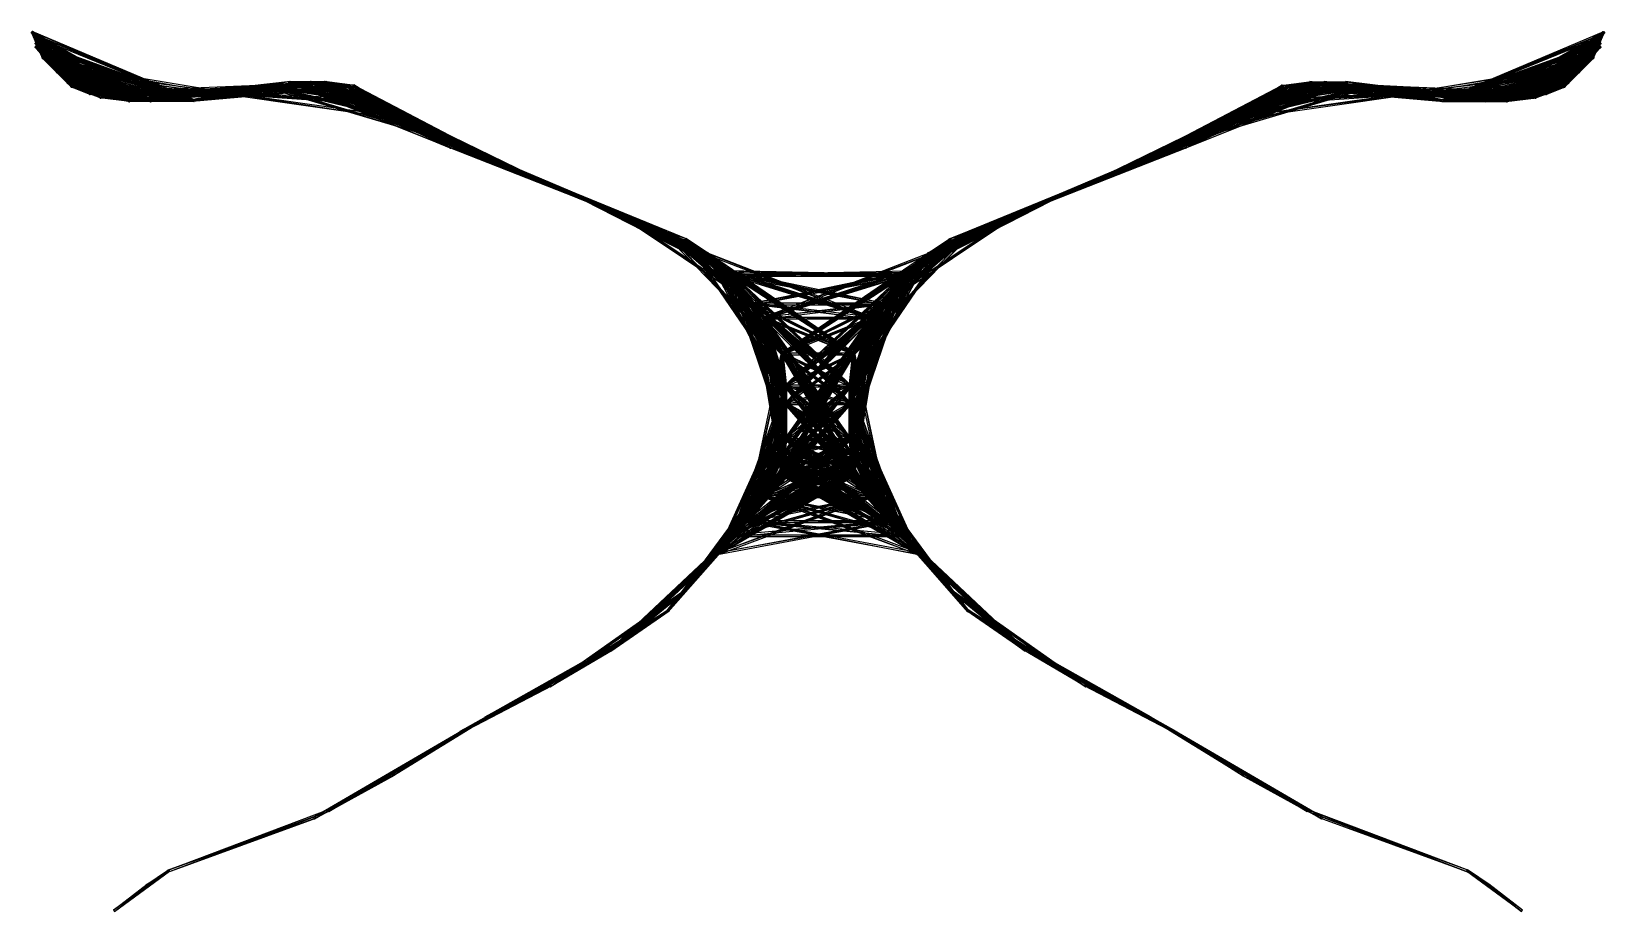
# Model space of a CAD drawing. Header units: metres. Extents: x 180 to 620, y 82 to 328.
import ezdxf

# ---------------------------------------------------------------- set-up
doc = ezdxf.new("R2010")
doc.units = ezdxf.units.M

msp = doc.modelspace()

# ---------------------------------------------------------------- linework, layer by layer
for points in [[(179.99045, 328.35342), (199.00955, 309.64658), (179.64658, 327.99045), (179.64668, 327.99054, 0.0001)], [(179.99045, 328.35342), (199.00955, 309.64658), (179.64658, 327.99045), (179.64668, 327.99054, 0.0001)], [(180.01071, 328.3534), (195.98929, 310.6466), (179.6466, 328.01068), (179.64671, 328.01077, 0.0001)], [(180.01071, 328.3534), (195.98929, 310.6466), (179.6466, 328.01068), (179.64671, 328.01077, 0.0001)], [(180.05376, 328.34943), (190.94624, 312.65057), (179.65056, 328.05377), (179.65067, 328.05386, 0.0001)], [(180.05376, 328.34943), (190.94624, 312.65057), (179.65056, 328.05377), (179.65067, 328.05386, 0.0001)], [(180.05812, 328.34875), (189.94188, 313.65125), (179.65126, 328.0581), (179.65137, 328.0582, 0.0001)], [(180.05812, 328.34875), (189.94188, 313.65125), (179.65126, 328.0581), (179.65137, 328.0582, 0.0001)], [(180.05812, 328.34875), (189.94188, 313.65125), (179.65126, 328.0581), (179.65137, 328.0582, 0.0001)], [(180.05812, 328.34875), (189.94188, 313.65125), (179.65126, 328.0581), (179.65137, 328.0582, 0.0001)], [(179.93942, 328.3483), (207.06058, 308.6517), (179.65167, 327.93942), (179.65178, 327.9395, 0.0001)], [(179.93942, 328.3483), (207.06058, 308.6517), (179.65167, 327.93942), (179.65178, 327.9395, 0.0001)], [(180.06934, 328.34668), (185.93066, 318.65332), (179.65332, 328.06934), (179.65343, 328.06943, 0.0001)], [(180.06934, 328.34668), (185.93066, 318.65332), (179.65332, 328.06934), (179.65343, 328.06943, 0.0001)], [(180.0767, 328.34512), (186.9233, 316.65488), (179.65486, 328.0767), (179.65497, 328.07678, 0.0001)], [(180.0767, 328.34512), (186.9233, 316.65488), (179.65486, 328.0767), (179.65497, 328.07678, 0.0001)], [(179.90808, 328.3414), (213.09192, 308.6586), (179.6586, 327.9081), (179.6587, 327.9082, 0.0001)], [(179.90808, 328.3414), (213.09192, 308.6586), (179.6586, 327.9081), (179.6587, 327.9082, 0.0001)], [(180.1118, 328.33542), (182.8882, 321.66458), (179.6646, 328.1118), (179.6647, 328.11188, 0.0001)], [(180.1118, 328.33542), (182.8882, 321.66458), (179.6646, 328.1118), (179.6647, 328.11188, 0.0001)], [(180.1313, 328.32828), (182.8687, 320.67172), (179.67174, 328.13132), (179.67184, 328.1314, 0.0001)], [(180.1313, 328.32828), (182.8687, 320.67172), (179.67174, 328.13132), (179.67184, 328.1314, 0.0001)], [(179.86693, 328.32755), (225.13307, 308.67245), (179.67244, 327.8669), (179.67255, 327.867, 0.0001)], [(179.86693, 328.32755), (225.13307, 308.67245), (179.67244, 327.8669), (179.67255, 327.867, 0.0001)], [(225.13307, 308.67245), (225.32756, 309.1331), (179.86693, 328.32755), (179.86703, 328.32764, 0.0001)], [(225.13307, 308.67245), (225.32756, 309.1331), (179.86693, 328.32755), (179.86703, 328.32764, 0.0001)], [(213.09192, 308.6586), (213.3414, 309.0919), (179.90808, 328.3414), (179.90819, 328.3415, 0.0001)], [(213.09192, 308.6586), (213.3414, 309.0919), (179.90808, 328.3414), (179.90819, 328.3415, 0.0001)], [(207.06058, 308.6517), (207.34833, 309.06058), (179.93942, 328.3483), (179.93953, 328.3484, 0.0001)], [(207.06058, 308.6517), (207.34833, 309.06058), (179.93942, 328.3483), (179.93953, 328.3484, 0.0001)], [(199.00955, 309.64658), (199.35342, 310.00955), (179.99045, 328.35342), (179.99055, 328.35352, 0.0001)], [(199.00955, 309.64658), (199.35342, 310.00955), (179.99045, 328.35342), (179.99055, 328.35352, 0.0001)], [(195.98929, 310.6466), (196.3534, 310.98932), (180.01071, 328.3534), (180.01082, 328.3535, 0.0001)], [(195.98929, 310.6466), (196.3534, 310.98932), (180.01071, 328.3534), (180.01082, 328.3535, 0.0001)], [(190.94624, 312.65057), (191.34944, 312.94623), (180.05376, 328.34943), (180.05386, 328.34952, 0.0001)], [(190.94624, 312.65057), (191.34944, 312.94623), (180.05376, 328.34943), (180.05386, 328.34952, 0.0001)], [(189.94188, 313.65125), (190.34874, 313.9419), (180.05812, 328.34875), (180.05823, 328.34885, 0.0001)], [(189.94188, 313.65125), (190.34874, 313.9419), (180.05812, 328.34875), (180.05823, 328.34885, 0.0001)], [(189.94188, 313.65125), (190.34874, 313.9419), (180.05812, 328.34875), (180.05823, 328.34885, 0.0001)], [(189.94188, 313.65125), (190.34874, 313.9419), (180.05812, 328.34875), (180.05823, 328.34885, 0.0001)], [(185.93066, 318.65332), (186.34668, 318.93066), (180.06934, 328.34668), (180.06944, 328.34677, 0.0001)], [(185.93066, 318.65332), (186.34668, 318.93066), (180.06934, 328.34668), (180.06944, 328.34677, 0.0001)], [(186.9233, 316.65488), (187.34514, 316.9233), (180.0767, 328.34512), (180.07681, 328.3452, 0.0001)], [(186.9233, 316.65488), (187.34514, 316.9233), (180.0767, 328.34512), (180.07681, 328.3452, 0.0001)], [(182.8882, 321.66458), (183.3354, 321.8882), (180.1118, 328.33542), (180.11191, 328.3355, 0.0001)], [(182.8882, 321.66458), (183.3354, 321.8882), (180.1118, 328.33542), (180.11191, 328.3355, 0.0001)], [(182.8687, 320.67172), (183.32826, 320.86868), (180.1313, 328.32828), (180.13141, 328.32837, 0.0001)], [(182.8687, 320.67172), (183.32826, 320.86868), (180.1313, 328.32828), (180.13141, 328.32837, 0.0001)], [(180.98991, 327.35342), (199.01009, 309.64658), (180.64659, 326.9899), (180.6467, 326.99, 0.0001)], [(180.98991, 327.35342), (199.01009, 309.64658), (180.64659, 326.9899), (180.6467, 326.99, 0.0001)], [(181.0114, 327.35336), (195.9886, 310.64664), (180.64662, 327.01138), (180.64673, 327.01147, 0.0001)], [(181.0114, 327.35336), (195.9886, 310.64664), (180.64662, 327.01138), (180.64673, 327.01147, 0.0001)], [(181.05812, 327.34875), (190.94188, 312.65125), (180.65126, 327.0581), (180.65137, 327.0582, 0.0001)], [(181.05812, 327.34875), (190.94188, 312.65125), (180.65126, 327.0581), (180.65137, 327.0582, 0.0001)], [(180.93675, 327.34784), (207.06325, 308.65216), (180.65215, 326.93677), (180.65225, 326.93686, 0.0001)], [(180.93675, 327.34784), (207.06325, 308.65216), (180.65215, 326.93677), (180.65225, 326.93686, 0.0001)], [(181.06325, 327.34784), (189.93675, 313.65216), (180.65215, 327.06323), (180.65225, 327.06332, 0.0001)], [(181.06325, 327.34784), (189.93675, 313.65216), (180.65215, 327.06323), (180.65225, 327.06332, 0.0001)], [(181.06325, 327.34784), (189.93675, 313.65216), (180.65215, 327.06323), (180.65225, 327.06332, 0.0001)], [(181.06325, 327.34784), (189.93675, 313.65216), (180.65215, 327.06323), (180.65225, 327.06332, 0.0001)], [(181.0795, 327.3445), (185.9205, 318.6555), (180.65549, 327.0795), (180.6556, 327.0796, 0.0001)], [(181.0795, 327.3445), (185.9205, 318.6555), (180.65549, 327.0795), (180.6556, 327.0796, 0.0001)], [(181.08575, 327.34302), (186.91425, 316.65698), (180.65701, 327.08575), (180.65712, 327.08585, 0.0001)], [(181.08575, 327.34302), (186.91425, 316.65698), (180.65701, 327.08575), (180.65712, 327.08585, 0.0001)], [(180.90466, 327.34045), (213.09534, 308.65955), (180.65955, 326.90466), (180.65965, 326.90475, 0.0001)], [(180.90466, 327.34045), (213.09534, 308.65955), (180.65955, 326.90466), (180.65965, 326.90475, 0.0001)], [(180.86328, 327.32605), (225.13672, 308.67395), (180.67395, 326.86328), (180.67406, 326.86337, 0.0001)], [(180.86328, 327.32605), (225.13672, 308.67395), (180.67395, 326.86328), (180.67406, 326.86337, 0.0001)], [(181.13927, 327.32495), (182.86073, 321.67505), (180.67503, 327.13928), (180.67514, 327.13937, 0.0001)], [(181.13927, 327.32495), (182.86073, 321.67505), (180.67503, 327.13928), (180.67514, 327.13937, 0.0001)], [(181.15811, 327.31625), (182.84189, 320.68375), (180.68378, 327.1581), (180.68388, 327.1582, 0.0001)], [(181.15811, 327.31625), (182.84189, 320.68375), (180.68378, 327.1581), (180.68388, 327.1582, 0.0001)], [(225.13672, 308.67395), (225.32605, 309.13672), (180.86328, 327.32605), (180.86339, 327.32614, 0.0001)], [(225.13672, 308.67395), (225.32605, 309.13672), (180.86328, 327.32605), (180.86339, 327.32614, 0.0001)], [(213.09534, 308.65955), (213.34045, 309.09534), (180.90466, 327.34045), (180.90477, 327.34055, 0.0001)], [(213.09534, 308.65955), (213.34045, 309.09534), (180.90466, 327.34045), (180.90477, 327.34055, 0.0001)], [(207.06325, 308.65216), (207.34785, 309.06323), (180.93675, 327.34784), (180.93686, 327.34793, 0.0001)], [(207.06325, 308.65216), (207.34785, 309.06323), (180.93675, 327.34784), (180.93686, 327.34793, 0.0001)], [(199.01009, 309.64658), (199.35341, 310.0101), (180.98991, 327.35342), (180.99002, 327.35352, 0.0001)], [(199.01009, 309.64658), (199.35341, 310.0101), (180.98991, 327.35342), (180.99002, 327.35352, 0.0001)], [(195.9886, 310.64664), (196.35338, 310.98862), (181.0114, 327.35336), (181.0115, 327.35345, 0.0001)], [(195.9886, 310.64664), (196.35338, 310.98862), (181.0114, 327.35336), (181.0115, 327.35345, 0.0001)], [(190.94188, 312.65125), (191.34874, 312.9419), (181.05812, 327.34875), (181.05823, 327.34885, 0.0001)], [(190.94188, 312.65125), (191.34874, 312.9419), (181.05812, 327.34875), (181.05823, 327.34885, 0.0001)], [(189.93675, 313.65216), (190.34785, 313.93677), (181.06325, 327.34784), (181.06335, 327.34793, 0.0001)], [(189.93675, 313.65216), (190.34785, 313.93677), (181.06325, 327.34784), (181.06335, 327.34793, 0.0001)], [(189.93675, 313.65216), (190.34785, 313.93677), (181.06325, 327.34784), (181.06335, 327.34793, 0.0001)], [(189.93675, 313.65216), (190.34785, 313.93677), (181.06325, 327.34784), (181.06335, 327.34793, 0.0001)], [(185.9205, 318.6555), (186.34451, 318.9205), (181.0795, 327.3445), (181.0796, 327.3446, 0.0001)], [(185.9205, 318.6555), (186.34451, 318.9205), (181.0795, 327.3445), (181.0796, 327.3446, 0.0001)], [(186.91425, 316.65698), (187.34299, 316.91425), (181.08575, 327.34302), (181.08586, 327.3431, 0.0001)], [(186.91425, 316.65698), (187.34299, 316.91425), (181.08575, 327.34302), (181.08586, 327.3431, 0.0001)], [(182.86073, 321.67505), (183.32497, 321.86072), (181.13927, 327.32495), (181.13937, 327.32504, 0.0001)], [(182.86073, 321.67505), (183.32497, 321.86072), (181.13927, 327.32495), (181.13937, 327.32504, 0.0001)], [(182.84189, 320.68375), (183.31622, 320.8419), (181.15811, 327.31625), (181.15822, 327.31635, 0.0001)], [(182.84189, 320.68375), (183.31622, 320.8419), (181.15811, 327.31625), (181.15822, 327.31635, 0.0001)], [(620.3275, 327.8669), (574.6725, 309.1331), (620.13306, 328.32755), (620.1332, 328.32764, 0.0001)], [(620.3275, 327.8669), (574.6725, 309.1331), (620.13306, 328.32755), (620.1332, 328.32764, 0.0001)], [(574.6725, 309.1331), (574.86694, 308.67245), (620.3275, 327.8669), (620.32764, 327.867, 0.0001)], [(574.6725, 309.1331), (574.86694, 308.67245), (620.3275, 327.8669), (620.32764, 327.867, 0.0001)], [(619.32605, 326.86328), (574.67395, 309.13672), (619.1367, 327.32605), (619.13684, 327.32614, 0.0001)], [(619.32605, 326.86328), (574.67395, 309.13672), (619.1367, 327.32605), (619.13684, 327.32614, 0.0001)], [(574.67395, 309.13672), (574.8633, 308.67395), (619.32605, 326.86328), (619.3262, 326.86337, 0.0001)], [(574.67395, 309.13672), (574.8633, 308.67395), (619.32605, 326.86328), (619.3262, 326.86337, 0.0001)], [(620.34143, 327.9081), (586.65857, 309.0919), (620.0919, 328.3414), (620.09204, 328.3415, 0.0001)], [(620.34143, 327.9081), (586.65857, 309.0919), (620.0919, 328.3414), (620.09204, 328.3415, 0.0001)], [(586.65857, 309.0919), (586.9081, 308.6586), (620.34143, 327.9081), (620.34155, 327.9082, 0.0001)], [(586.65857, 309.0919), (586.9081, 308.6586), (620.34143, 327.9081), (620.34155, 327.9082, 0.0001)], [(619.34045, 326.90466), (586.65955, 309.09534), (619.09534, 327.34045), (619.09546, 327.34055, 0.0001)], [(619.34045, 326.90466), (586.65955, 309.09534), (619.09534, 327.34045), (619.09546, 327.34055, 0.0001)], [(586.65955, 309.09534), (586.90466, 308.65955), (619.34045, 326.90466), (619.3406, 326.90475, 0.0001)], [(586.65955, 309.09534), (586.90466, 308.65955), (619.34045, 326.90466), (619.3406, 326.90475, 0.0001)], [(620.3483, 327.93942), (592.6517, 309.06058), (620.0606, 328.3483), (620.0607, 328.3484, 0.0001)], [(620.3483, 327.93942), (592.6517, 309.06058), (620.0606, 328.3483), (620.0607, 328.3484, 0.0001)], [(592.6517, 309.06058), (592.9394, 308.6517), (620.3483, 327.93942), (620.34845, 327.9395, 0.0001)], [(592.6517, 309.06058), (592.9394, 308.6517), (620.3483, 327.93942), (620.34845, 327.9395, 0.0001)], [(619.34784, 326.93677), (592.65216, 309.06323), (619.0633, 327.34784), (619.0634, 327.34793, 0.0001)], [(619.34784, 326.93677), (592.65216, 309.06323), (619.0633, 327.34784), (619.0634, 327.34793, 0.0001)], [(592.65216, 309.06323), (592.9367, 308.65216), (619.34784, 326.93677), (619.34796, 326.93686, 0.0001)], [(592.65216, 309.06323), (592.9367, 308.65216), (619.34784, 326.93677), (619.34796, 326.93686, 0.0001)], [(620.35345, 327.99045), (600.64655, 310.00955), (620.0096, 328.35342), (620.0097, 328.35352, 0.0001)], [(620.35345, 327.99045), (600.64655, 310.00955), (620.0096, 328.35342), (620.0097, 328.35352, 0.0001)], [(600.64655, 310.00955), (600.9904, 309.64658), (620.35345, 327.99045), (620.3536, 327.99054, 0.0001)], [(600.64655, 310.00955), (600.9904, 309.64658), (620.35345, 327.99045), (620.3536, 327.99054, 0.0001)], [(619.3534, 326.9899), (600.6466, 310.0101), (619.01013, 327.35342), (619.01025, 327.35352, 0.0001)], [(619.3534, 326.9899), (600.6466, 310.0101), (619.01013, 327.35342), (619.01025, 327.35352, 0.0001)], [(600.6466, 310.0101), (600.98987, 309.64658), (619.3534, 326.9899), (619.3535, 326.99, 0.0001)], [(600.6466, 310.0101), (600.98987, 309.64658), (619.3534, 326.9899), (619.3535, 326.99, 0.0001)], [(620.3534, 328.01068), (603.6466, 310.98932), (619.98926, 328.3534), (619.9894, 328.3535, 0.0001)], [(620.3534, 328.01068), (603.6466, 310.98932), (619.98926, 328.3534), (619.9894, 328.3535, 0.0001)], [(603.6466, 310.98932), (604.01074, 310.6466), (620.3534, 328.01068), (620.3535, 328.01077, 0.0001)], [(603.6466, 310.98932), (604.01074, 310.6466), (620.3534, 328.01068), (620.3535, 328.01077, 0.0001)], [(619.35333, 327.01138), (603.64667, 310.98862), (618.9886, 327.35336), (618.9887, 327.35345, 0.0001)], [(619.35333, 327.01138), (603.64667, 310.98862), (618.9886, 327.35336), (618.9887, 327.35345, 0.0001)], [(603.64667, 310.98862), (604.0114, 310.64664), (619.35333, 327.01138), (619.35345, 327.01147, 0.0001)], [(603.64667, 310.98862), (604.0114, 310.64664), (619.35333, 327.01138), (619.35345, 327.01147, 0.0001)], [(620.3494, 328.05377), (608.6506, 312.94623), (619.9462, 328.34943), (619.94635, 328.34952, 0.0001)], [(620.3494, 328.05377), (608.6506, 312.94623), (619.9462, 328.34943), (619.94635, 328.34952, 0.0001)], [(608.6506, 312.94623), (609.0538, 312.65057), (620.3494, 328.05377), (620.34955, 328.05386, 0.0001)], [(608.6506, 312.94623), (609.0538, 312.65057), (620.3494, 328.05377), (620.34955, 328.05386, 0.0001)], [(619.34875, 327.0581), (608.65125, 312.9419), (618.9419, 327.34875), (618.942, 327.34885, 0.0001)], [(619.34875, 327.0581), (608.65125, 312.9419), (618.9419, 327.34875), (618.942, 327.34885, 0.0001)], [(608.65125, 312.9419), (609.0581, 312.65125), (619.34875, 327.0581), (619.3489, 327.0582, 0.0001)], [(608.65125, 312.9419), (609.0581, 312.65125), (619.34875, 327.0581), (619.3489, 327.0582, 0.0001)], [(620.34875, 328.0581), (609.65125, 313.9419), (619.9419, 328.34875), (619.942, 328.34885, 0.0001)], [(620.34875, 328.0581), (609.65125, 313.9419), (619.9419, 328.34875), (619.942, 328.34885, 0.0001)], [(620.34875, 328.0581), (609.65125, 313.9419), (619.9419, 328.34875), (619.942, 328.34885, 0.0001)], [(620.34875, 328.0581), (609.65125, 313.9419), (619.9419, 328.34875), (619.942, 328.34885, 0.0001)], [(609.65125, 313.9419), (610.0581, 313.65125), (620.34875, 328.0581), (620.3489, 328.0582, 0.0001)], [(609.65125, 313.9419), (610.0581, 313.65125), (620.34875, 328.0581), (620.3489, 328.0582, 0.0001)], [(609.65125, 313.9419), (610.0581, 313.65125), (620.34875, 328.0581), (620.3489, 328.0582, 0.0001)], [(609.65125, 313.9419), (610.0581, 313.65125), (620.34875, 328.0581), (620.3489, 328.0582, 0.0001)], [(619.34784, 327.06323), (609.65216, 313.93677), (618.9367, 327.34784), (618.9368, 327.34793, 0.0001)], [(619.34784, 327.06323), (609.65216, 313.93677), (618.9367, 327.34784), (618.9368, 327.34793, 0.0001)], [(619.34784, 327.06323), (609.65216, 313.93677), (618.9367, 327.34784), (618.9368, 327.34793, 0.0001)], [(619.34784, 327.06323), (609.65216, 313.93677), (618.9367, 327.34784), (618.9368, 327.34793, 0.0001)], [(609.65216, 313.93677), (610.0633, 313.65216), (619.34784, 327.06323), (619.34796, 327.06332, 0.0001)], [(609.65216, 313.93677), (610.0633, 313.65216), (619.34784, 327.06323), (619.34796, 327.06332, 0.0001)], [(609.65216, 313.93677), (610.0633, 313.65216), (619.34784, 327.06323), (619.34796, 327.06332, 0.0001)], [(609.65216, 313.93677), (610.0633, 313.65216), (619.34784, 327.06323), (619.34796, 327.06332, 0.0001)], [(620.34515, 328.0767), (612.65485, 316.9233), (619.9233, 328.34512), (619.9234, 328.3452, 0.0001)], [(620.34515, 328.0767), (612.65485, 316.9233), (619.9233, 328.34512), (619.9234, 328.3452, 0.0001)], [(612.65485, 316.9233), (613.0767, 316.65488), (620.34515, 328.0767), (620.3453, 328.07678, 0.0001)], [(612.65485, 316.9233), (613.0767, 316.65488), (620.34515, 328.0767), (620.3453, 328.07678, 0.0001)], [(619.34296, 327.08575), (612.65704, 316.91425), (618.91425, 327.34302), (618.91437, 327.3431, 0.0001)], [(619.34296, 327.08575), (612.65704, 316.91425), (618.91425, 327.34302), (618.91437, 327.3431, 0.0001)], [(612.65704, 316.91425), (613.08575, 316.65698), (619.34296, 327.08575), (619.3431, 327.08585, 0.0001)], [(612.65704, 316.91425), (613.08575, 316.65698), (619.34296, 327.08575), (619.3431, 327.08585, 0.0001)], [(620.3467, 328.06934), (613.6533, 318.93066), (619.93066, 328.34668), (619.9308, 328.34677, 0.0001)], [(620.3467, 328.06934), (613.6533, 318.93066), (619.93066, 328.34668), (619.9308, 328.34677, 0.0001)], [(613.6533, 318.93066), (614.06934, 318.65332), (620.3467, 328.06934), (620.3468, 328.06943, 0.0001)], [(613.6533, 318.93066), (614.06934, 318.65332), (620.3467, 328.06934), (620.3468, 328.06943, 0.0001)], [(619.3445, 327.0795), (613.6555, 318.9205), (618.92053, 327.3445), (618.92065, 327.3446, 0.0001)], [(619.3445, 327.0795), (613.6555, 318.9205), (618.92053, 327.3445), (618.92065, 327.3446, 0.0001)], [(613.6555, 318.9205), (614.07947, 318.6555), (619.3445, 327.0795), (619.3446, 327.0796, 0.0001)], [(613.6555, 318.9205), (614.07947, 318.6555), (619.3445, 327.0795), (619.3446, 327.0796, 0.0001)], [(620.33545, 328.1118), (616.66455, 321.8882), (619.8882, 328.33542), (619.8883, 328.3355, 0.0001)], [(620.33545, 328.1118), (616.66455, 321.8882), (619.8882, 328.33542), (619.8883, 328.3355, 0.0001)], [(616.66455, 321.8882), (617.1118, 321.66458), (620.33545, 328.1118), (620.3356, 328.11188, 0.0001)], [(616.66455, 321.8882), (617.1118, 321.66458), (620.33545, 328.1118), (620.3356, 328.11188, 0.0001)], [(620.32825, 328.13132), (616.67175, 320.86868), (619.86865, 328.32828), (619.8688, 328.32837, 0.0001)], [(620.32825, 328.13132), (616.67175, 320.86868), (619.86865, 328.32828), (619.8688, 328.32837, 0.0001)], [(616.67175, 320.86868), (617.13135, 320.67172), (620.32825, 328.13132), (620.32837, 328.1314, 0.0001)], [(616.67175, 320.86868), (617.13135, 320.67172), (620.32825, 328.13132), (620.32837, 328.1314, 0.0001)], [(619.32495, 327.13928), (616.67505, 321.86072), (618.8607, 327.32495), (618.86084, 327.32504, 0.0001)], [(619.32495, 327.13928), (616.67505, 321.86072), (618.8607, 327.32495), (618.86084, 327.32504, 0.0001)], [(616.67505, 321.86072), (617.1393, 321.67505), (619.32495, 327.13928), (619.3251, 327.13937, 0.0001)], [(616.67505, 321.86072), (617.1393, 321.67505), (619.32495, 327.13928), (619.3251, 327.13937, 0.0001)], [(619.3162, 327.1581), (616.6838, 320.8419), (618.84186, 327.31625), (618.842, 327.31635, 0.0001)], [(619.3162, 327.1581), (616.6838, 320.8419), (618.84186, 327.31625), (618.842, 327.31635, 0.0001)], [(616.6838, 320.8419), (617.15814, 320.68375), (619.3162, 327.1581), (619.31635, 327.1582, 0.0001)], [(616.6838, 320.8419), (617.15814, 320.68375), (619.3162, 327.1581), (619.31635, 327.1582, 0.0001)], [(181, 324.35358), (186, 318.64642), (180.64645, 324), (180.64656, 324.0001, 0.0001)], [(180.98781, 325.35336), (196.01219, 310.64664), (180.64665, 324.98782), (180.64676, 324.9879, 0.0001)], [(181.01682, 324.35318), (190.98318, 312.64682), (180.64685, 324.0168), (180.64696, 324.0169, 0.0001)], [(181.01859, 324.35306), (189.98141, 313.64694), (180.64694, 324.0186), (180.64705, 324.01868, 0.0001)], [(181.01859, 324.35306), (189.98141, 313.64694), (180.64694, 324.0186), (180.64705, 324.01868, 0.0001)], [(180.97481, 324.35266), (196.02519, 310.64734), (180.64735, 323.9748), (180.64746, 323.97488, 0.0001)], [(181.02711, 324.3525), (186.97289, 316.6475), (180.64748, 324.02713), (180.64758, 324.02722, 0.0001)], [(180.96799, 325.35208), (199.03201, 309.64792), (180.64789, 324.968), (180.648, 324.96808, 0.0001)], [(181.03201, 325.35208), (190.96799, 312.64792), (180.64789, 325.032), (180.648, 325.0321, 0.0001)], [(181.03201, 325.35208), (185.96799, 318.64792), (180.64789, 325.032), (180.648, 325.0321, 0.0001)], [(181.03519, 325.35178), (189.96481, 313.64822), (180.6482, 325.0352), (180.6483, 325.03528, 0.0001)], [(181.03519, 325.35178), (189.96481, 313.64822), (180.6482, 325.0352), (180.6483, 325.03528, 0.0001)], [(180.95615, 324.3508), (199.04385, 309.6492), (180.64917, 323.95615), (180.64928, 323.95624, 0.0001)], [(181.05, 325.35), (186.95, 316.65), (180.65001, 325.05002), (180.65012, 325.0501, 0.0001)], [(180.9181, 325.34393), (207.0819, 308.65607), (180.65605, 324.9181), (180.65616, 324.91818, 0.0001)], [(180.90837, 324.3415), (207.09163, 308.6585), (180.65852, 323.9084), (180.65863, 323.90848, 0.0001)], [(180.8882, 325.33542), (213.1118, 308.66458), (180.6646, 324.8882), (180.6647, 324.8883, 0.0001)], [(180.87975, 324.3325), (213.12025, 308.6675), (180.66753, 323.87973), (180.66763, 323.87982, 0.0001)], [(180.85048, 325.3204), (225.14952, 308.6796), (180.67961, 324.8505), (180.67972, 324.8506, 0.0001)], [(180.84404, 324.3173), (225.15596, 308.6827), (180.6827, 323.84402), (180.6828, 323.84412, 0.0001)], [(225.15596, 308.6827), (225.3173, 309.15598), (180.84404, 324.3173), (180.84415, 324.31738, 0.0001)], [(225.14952, 308.6796), (225.32039, 309.1495), (180.85048, 325.3204), (180.85059, 325.3205, 0.0001)], [(213.12025, 308.6675), (213.33247, 309.12027), (180.87975, 324.3325), (180.87985, 324.33258, 0.0001)], [(213.1118, 308.66458), (213.3354, 309.1118), (180.8882, 325.33542), (180.8883, 325.3355, 0.0001)], [(207.09163, 308.6585), (207.34148, 309.0916), (180.90837, 324.3415), (180.90848, 324.34158, 0.0001)], [(207.0819, 308.65607), (207.34395, 309.0819), (180.9181, 325.34393), (180.91821, 325.34402, 0.0001)], [(199.04385, 309.6492), (199.35083, 310.04385), (180.95615, 324.3508), (180.95625, 324.3509, 0.0001)], [(199.03201, 309.64792), (199.35211, 310.032), (180.96799, 325.35208), (180.9681, 325.35217, 0.0001)], [(196.02519, 310.64734), (196.35265, 311.0252), (180.97481, 324.35266), (180.97491, 324.35275, 0.0001)], [(196.01219, 310.64664), (196.35335, 311.01218), (180.98781, 325.35336), (180.98792, 325.35345, 0.0001)], [(186, 318.64642), (186.35355, 319), (181, 324.35358), (181.0001, 324.35367, 0.0001)], [(190.98318, 312.64682), (191.35315, 312.9832), (181.01682, 324.35318), (181.01692, 324.35327, 0.0001)], [(189.98141, 313.64694), (190.35306, 313.9814), (181.01859, 324.35306), (181.01869, 324.35315, 0.0001)], [(189.98141, 313.64694), (190.35306, 313.9814), (181.01859, 324.35306), (181.01869, 324.35315, 0.0001)], [(186.97289, 316.6475), (187.35252, 316.97287), (181.02711, 324.3525), (181.02722, 324.3526, 0.0001)], [(190.96799, 312.64792), (191.35211, 312.968), (181.03201, 325.35208), (181.03212, 325.35217, 0.0001)], [(185.96799, 318.64792), (186.35211, 318.968), (181.03201, 325.35208), (181.03212, 325.35217, 0.0001)], [(189.96481, 313.64822), (190.3518, 313.9648), (181.03519, 325.35178), (181.0353, 325.35187, 0.0001)], [(189.96481, 313.64822), (190.3518, 313.9648), (181.03519, 325.35178), (181.0353, 325.35187, 0.0001)], [(186.95, 316.65), (187.34999, 316.94998), (181.05, 325.35), (181.05011, 325.3501, 0.0001)], [(183.02077, 322.35294), (190.97923, 312.64706), (182.64705, 322.02078), (182.64716, 322.02087, 0.0001)], [(183.02351, 322.35275), (189.97649, 313.64725), (182.64723, 322.02353), (182.64734, 322.02362, 0.0001)], [(183.02351, 322.35275), (189.97649, 313.64725), (182.64723, 322.02353), (182.64734, 322.02362, 0.0001)], [(182.97064, 322.35236), (196.02936, 310.64764), (182.64767, 321.97064), (182.64778, 321.97073, 0.0001)], [(183.03905, 322.3514), (186.96095, 316.6486), (182.6486, 322.03903), (182.64871, 322.03912, 0.0001)], [(182.95, 322.35), (199.05, 309.65), (182.65001, 321.94998), (182.65012, 321.95007, 0.0001)], [(182.89925, 322.3389), (207.10075, 308.6611), (182.66112, 321.89926), (182.66122, 321.89935, 0.0001)], [(182.87001, 322.3288), (213.12999, 308.6712), (182.67122, 321.87), (182.67133, 321.8701, 0.0001)], [(182.8351, 322.31274), (225.1649, 308.68726), (182.68727, 321.83508), (182.68738, 321.83517, 0.0001)], [(225.1649, 308.68726), (225.31273, 309.16492), (182.8351, 322.31274), (182.8352, 322.31284, 0.0001)], [(213.12999, 308.6712), (213.32878, 309.13), (182.87001, 322.3288), (182.87012, 322.3289, 0.0001)], [(207.10075, 308.6611), (207.33888, 309.10074), (182.89925, 322.3389), (182.89935, 322.339, 0.0001)], [(199.05, 309.65), (199.34999, 310.05002), (182.95, 322.35), (182.9501, 322.3501, 0.0001)], [(196.02936, 310.64764), (196.35233, 311.02936), (182.97064, 322.35236), (182.97075, 322.35245, 0.0001)], [(190.97923, 312.64706), (191.35295, 312.97922), (183.02077, 322.35294), (183.02087, 322.35303, 0.0001)], [(189.97649, 313.64725), (190.35277, 313.97647), (183.02351, 322.35275), (183.02362, 322.35284, 0.0001)], [(189.97649, 313.64725), (190.35277, 313.97647), (183.02351, 322.35275), (183.02362, 322.35284, 0.0001)], [(186.96095, 316.6486), (187.3514, 316.96097), (183.03905, 322.3514), (183.03915, 322.3515, 0.0001)], [(619.3204, 324.8505), (574.6796, 309.1495), (619.1495, 325.3204), (619.1496, 325.3205, 0.0001)], [(574.6796, 309.1495), (574.8505, 308.6796), (619.3204, 324.8505), (619.3205, 324.8506, 0.0001)], [(619.3173, 323.84402), (574.6827, 309.15598), (619.15594, 324.3173), (619.15607, 324.31738, 0.0001)], [(574.6827, 309.15598), (574.84406, 308.6827), (619.3173, 323.84402), (619.31744, 323.84412, 0.0001)], [(617.31274, 321.83508), (574.68726, 309.16492), (617.1649, 322.31274), (617.16504, 322.31284, 0.0001)], [(574.68726, 309.16492), (574.8351, 308.68726), (617.31274, 321.83508), (617.31287, 321.83517, 0.0001)], [(619.33545, 324.8882), (586.66455, 309.1118), (619.1118, 325.33542), (619.11194, 325.3355, 0.0001)], [(586.66455, 309.1118), (586.8882, 308.66458), (619.33545, 324.8882), (619.3356, 324.8883, 0.0001)], [(619.33246, 323.87973), (586.66754, 309.12027), (619.1203, 324.3325), (619.1204, 324.33258, 0.0001)], [(586.66754, 309.12027), (586.8797, 308.6675), (619.33246, 323.87973), (619.3326, 323.87982, 0.0001)], [(617.3288, 321.87), (586.6712, 309.13), (617.12994, 322.3288), (617.13007, 322.3289, 0.0001)], [(586.6712, 309.13), (586.87006, 308.6712), (617.3288, 321.87), (617.3289, 321.8701, 0.0001)], [(619.34393, 324.9181), (592.65607, 309.0819), (619.08185, 325.34393), (619.082, 325.34402, 0.0001)], [(592.65607, 309.0819), (592.91815, 308.65607), (619.34393, 324.9181), (619.34406, 324.91818, 0.0001)], [(619.3415, 323.9084), (592.6585, 309.0916), (619.0916, 324.3415), (619.09174, 324.34158, 0.0001)], [(592.6585, 309.0916), (592.9084, 308.6585), (619.3415, 323.9084), (619.3416, 323.90848, 0.0001)], [(617.3389, 321.89926), (592.6611, 309.10074), (617.10077, 322.3389), (617.1009, 322.339, 0.0001)], [(592.6611, 309.10074), (592.89923, 308.6611), (617.3389, 321.89926), (617.33905, 321.89935, 0.0001)], [(619.3521, 324.968), (600.6479, 310.032), (619.03204, 325.35208), (619.03217, 325.35217, 0.0001)], [(600.6479, 310.032), (600.96796, 309.64792), (619.3521, 324.968), (619.35223, 324.96808, 0.0001)], [(619.3508, 323.95615), (600.6492, 310.04385), (619.0438, 324.3508), (619.04395, 324.3509, 0.0001)], [(600.6492, 310.04385), (600.9562, 309.6492), (619.3508, 323.95615), (619.35095, 323.95624, 0.0001)], [(617.35004, 321.94998), (600.64996, 310.05002), (617.05, 322.35), (617.0501, 322.3501, 0.0001)], [(600.64996, 310.05002), (600.95, 309.65), (617.35004, 321.94998), (617.35016, 321.95007, 0.0001)], [(619.35333, 324.98782), (603.64667, 311.01218), (619.01215, 325.35336), (619.01227, 325.35345, 0.0001)], [(603.64667, 311.01218), (603.98785, 310.64664), (619.35333, 324.98782), (619.35345, 324.9879, 0.0001)], [(619.35266, 323.9748), (603.64734, 311.0252), (619.02515, 324.35266), (619.02527, 324.35275, 0.0001)], [(603.64734, 311.0252), (603.97485, 310.64734), (619.35266, 323.9748), (619.3528, 323.97488, 0.0001)], [(617.35236, 321.97064), (603.64764, 311.02936), (617.02936, 322.35236), (617.0295, 322.35245, 0.0001)], [(603.64764, 311.02936), (603.97064, 310.64764), (617.35236, 321.97064), (617.3525, 321.97073, 0.0001)], [(619.35315, 324.0168), (608.64685, 312.9832), (618.98315, 324.35318), (618.9833, 324.35327, 0.0001)], [(608.64685, 312.9832), (609.01685, 312.64682), (619.35315, 324.0168), (619.3533, 324.0169, 0.0001)], [(617.3529, 322.02078), (608.6471, 312.97922), (616.97925, 322.35294), (616.9794, 322.35303, 0.0001)], [(608.6471, 312.97922), (609.02075, 312.64706), (617.3529, 322.02078), (617.353, 322.02087, 0.0001)], [(619.3521, 325.032), (608.6479, 312.968), (618.96796, 325.35208), (618.9681, 325.35217, 0.0001)], [(608.6479, 312.968), (609.03204, 312.64792), (619.3521, 325.032), (619.35223, 325.0321, 0.0001)], [(619.3531, 324.0186), (609.6469, 313.9814), (618.9814, 324.35306), (618.9815, 324.35315, 0.0001)], [(619.3531, 324.0186), (609.6469, 313.9814), (618.9814, 324.35306), (618.9815, 324.35315, 0.0001)], [(609.6469, 313.9814), (610.0186, 313.64694), (619.3531, 324.0186), (619.3532, 324.01868, 0.0001)], [(609.6469, 313.9814), (610.0186, 313.64694), (619.3531, 324.0186), (619.3532, 324.01868, 0.0001)], [(617.3528, 322.02353), (609.6472, 313.97647), (616.97644, 322.35275), (616.97656, 322.35284, 0.0001)], [(617.3528, 322.02353), (609.6472, 313.97647), (616.97644, 322.35275), (616.97656, 322.35284, 0.0001)], [(609.6472, 313.97647), (610.02356, 313.64725), (617.3528, 322.02353), (617.3529, 322.02362, 0.0001)], [(609.6472, 313.97647), (610.02356, 313.64725), (617.3528, 322.02353), (617.3529, 322.02362, 0.0001)], [(619.3518, 325.0352), (609.6482, 313.9648), (618.96484, 325.35178), (618.96497, 325.35187, 0.0001)], [(619.3518, 325.0352), (609.6482, 313.9648), (618.96484, 325.35178), (618.96497, 325.35187, 0.0001)], [(609.6482, 313.9648), (610.03516, 313.64822), (619.3518, 325.0352), (619.3519, 325.03528, 0.0001)], [(609.6482, 313.9648), (610.03516, 313.64822), (619.3518, 325.0352), (619.3519, 325.03528, 0.0001)], [(619.35254, 324.02713), (612.64746, 316.97287), (618.9729, 324.3525), (618.973, 324.3526, 0.0001)], [(612.64746, 316.97287), (613.0271, 316.6475), (619.35254, 324.02713), (619.35266, 324.02722, 0.0001)], [(617.3514, 322.03903), (612.6486, 316.96097), (616.961, 322.3514), (616.9611, 322.3515, 0.0001)], [(612.6486, 316.96097), (613.039, 316.6486), (617.3514, 322.03903), (617.3515, 322.03912, 0.0001)], [(619.35004, 325.05002), (612.64996, 316.94998), (618.95, 325.35), (618.95013, 325.3501, 0.0001)], [(612.64996, 316.94998), (613.05, 316.65), (619.35004, 325.05002), (619.35016, 325.0501, 0.0001)], [(619.3535, 324), (613.6465, 319), (619, 324.35358), (619.0001, 324.35367, 0.0001)], [(613.6465, 319), (614, 318.64642), (619.3535, 324), (619.35364, 324.0001, 0.0001)], [(619.3521, 325.032), (613.6479, 318.968), (618.96796, 325.35208), (618.9681, 325.35217, 0.0001)], [(613.6479, 318.968), (614.03204, 318.64792), (619.3521, 325.032), (619.35223, 325.0321, 0.0001)], [(183, 321.35358), (191, 312.64642), (182.64645, 321), (182.64656, 321.0001, 0.0001)], [(183, 321.35358), (190, 313.64642), (182.64645, 321), (182.64656, 321.0001, 0.0001)], [(183, 321.35358), (190, 313.64642), (182.64645, 321), (182.64656, 321.0001, 0.0001)], [(183, 321.35358), (187, 316.64642), (182.64645, 321), (182.64656, 321.0001, 0.0001)], [(182.95428, 321.3506), (196.04572, 310.6494), (182.64941, 320.95428), (182.64952, 320.95438, 0.0001)], [(182.93562, 321.34766), (199.06438, 309.65234), (182.65236, 320.9356), (182.65247, 320.9357, 0.0001)], [(182.8882, 321.33542), (207.1118, 308.66458), (182.6646, 320.8882), (182.6647, 320.8883, 0.0001)], [(182.86073, 321.32495), (213.13927, 308.67505), (182.67503, 320.86072), (182.67514, 320.8608, 0.0001)], [(182.8283, 321.30908), (225.1717, 308.69092), (182.69093, 320.8283), (182.69104, 320.8284, 0.0001)], [(225.1717, 308.69092), (225.30907, 309.1717), (182.8283, 321.30908), (182.8284, 321.30917, 0.0001)], [(213.13927, 308.67505), (213.32497, 309.13928), (182.86073, 321.32495), (182.86084, 321.32504, 0.0001)], [(207.1118, 308.66458), (207.3354, 309.1118), (182.8882, 321.33542), (182.8883, 321.3355, 0.0001)], [(199.06438, 309.65234), (199.34764, 310.0644), (182.93562, 321.34766), (182.93573, 321.34775, 0.0001)], [(196.04572, 310.6494), (196.35059, 311.04572), (182.95428, 321.3506), (182.95439, 321.35068, 0.0001)], [(191, 312.64642), (191.35355, 313), (183, 321.35358), (183.0001, 321.35367, 0.0001)], [(190, 313.64642), (190.35355, 314), (183, 321.35358), (183.0001, 321.35367, 0.0001)], [(190, 313.64642), (190.35355, 314), (183, 321.35358), (183.0001, 321.35367, 0.0001)], [(187, 316.64642), (187.35355, 317), (183, 321.35358), (183.0001, 321.35367, 0.0001)], [(186.03201, 319.35208), (190.96799, 312.64792), (185.64789, 319.032), (185.648, 319.0321, 0.0001)], [(185.96095, 319.3514), (196.03905, 310.6486), (185.6486, 318.96097), (185.64871, 318.96106, 0.0001)], [(186.03905, 319.3514), (189.96095, 313.6486), (185.6486, 319.03903), (185.64871, 319.03912, 0.0001)], [(186.03905, 319.3514), (189.96095, 313.6486), (185.6486, 319.03903), (185.64871, 319.03912, 0.0001)], [(185.93675, 319.34784), (199.06325, 309.65216), (185.65215, 318.93677), (185.65225, 318.93686, 0.0001)], [(185.88177, 319.3332), (207.11823, 308.6668), (185.66681, 318.88177), (185.66692, 318.88187, 0.0001)], [(185.85239, 319.32126), (213.14761, 308.67874), (185.67874, 318.8524), (185.67885, 318.85248, 0.0001)], [(185.81992, 319.30426), (225.18008, 308.69574), (185.69574, 318.81995), (185.69585, 318.82004, 0.0001)], [(185.79451, 319.28772), (234.20549, 310.71228), (185.7123, 318.7945), (185.7124, 318.7946, 0.0001)], [(234.20549, 310.71228), (234.2877, 311.2055), (185.79451, 319.28772), (185.79462, 319.2878, 0.0001)], [(225.18008, 308.69574), (225.30426, 309.18005), (185.81992, 319.30426), (185.82002, 319.30435, 0.0001)], [(213.14761, 308.67874), (213.32126, 309.1476), (185.85239, 319.32126), (185.8525, 319.32135, 0.0001)], [(207.11823, 308.6668), (207.33319, 309.11823), (185.88177, 319.3332), (185.88188, 319.33328, 0.0001)], [(199.06325, 309.65216), (199.34785, 310.06323), (185.93675, 319.34784), (185.93686, 319.34793, 0.0001)], [(196.03905, 310.6486), (196.3514, 311.03903), (185.96095, 319.3514), (185.96106, 319.3515, 0.0001)], [(190.96799, 312.64792), (191.35211, 312.968), (186.03201, 319.35208), (186.03212, 319.35217, 0.0001)], [(189.96095, 313.6486), (190.3514, 313.96097), (186.03905, 319.3514), (186.03915, 319.3515, 0.0001)], [(189.96095, 313.6486), (190.3514, 313.96097), (186.03905, 319.3514), (186.03915, 319.3515, 0.0001)], [(187, 317.35358), (191, 312.64642), (186.64645, 317), (186.64656, 317.0001, 0.0001)], [(186.93066, 317.34668), (196.06934, 310.65332), (186.65332, 316.93066), (186.65343, 316.93076, 0.0001)], [(186.91002, 317.34192), (199.08998, 309.65808), (186.6581, 316.91003), (186.6582, 316.91013, 0.0001)], [(186.86073, 317.32495), (207.13927, 308.67505), (186.67503, 316.86072), (186.67514, 316.8608, 0.0001)], [(186.83458, 317.31247), (213.16542, 308.68753), (186.68755, 316.83456), (186.68765, 316.83466, 0.0001)], [(213.16542, 308.68753), (213.31245, 309.16544), (186.83458, 317.31247), (186.83469, 317.31256, 0.0001)], [(207.13927, 308.67505), (207.32497, 309.13928), (186.86073, 317.32495), (186.86084, 317.32504, 0.0001)], [(199.08998, 309.65808), (199.3419, 310.08997), (186.91002, 317.34192), (186.91013, 317.342, 0.0001)], [(196.06934, 310.65332), (196.34668, 311.06934), (186.93066, 317.34668), (186.93077, 317.34677, 0.0001)], [(191, 312.64642), (191.35355, 313), (187, 317.35358), (187.0001, 317.35367, 0.0001)], [(614.28766, 318.7945), (565.71234, 311.2055), (614.2055, 319.28772), (614.2056, 319.2878, 0.0001)], [(565.71234, 311.2055), (565.7945, 310.71228), (614.28766, 318.7945), (614.2878, 318.7946, 0.0001)], [(617.309, 320.8283), (574.691, 309.1717), (617.1717, 321.30908), (617.1718, 321.30917, 0.0001)], [(574.691, 309.1717), (574.8283, 308.69092), (617.309, 320.8283), (617.30914, 320.8284, 0.0001)], [(614.30426, 318.81995), (574.69574, 309.18005), (614.1801, 319.30426), (614.18024, 319.30435, 0.0001)], [(574.69574, 309.18005), (574.8199, 308.69574), (614.30426, 318.81995), (614.3044, 318.82004, 0.0001)], [(617.32495, 320.86072), (586.67505, 309.13928), (617.1393, 321.32495), (617.1394, 321.32504, 0.0001)], [(586.67505, 309.13928), (586.8607, 308.67505), (617.32495, 320.86072), (617.3251, 320.8608, 0.0001)], [(614.3213, 318.8524), (586.6787, 309.1476), (614.1476, 319.32126), (614.1477, 319.32135, 0.0001)], [(586.6787, 309.1476), (586.8524, 308.67874), (614.3213, 318.8524), (614.3214, 318.85248, 0.0001)], [(613.3125, 316.83456), (586.6875, 309.16544), (613.1654, 317.31247), (613.1655, 317.31256, 0.0001)], [(617.33545, 320.8882), (592.66455, 309.1118), (617.1118, 321.33542), (617.11194, 321.3355, 0.0001)], [(592.66455, 309.1118), (592.8882, 308.66458), (617.33545, 320.8882), (617.3356, 320.8883, 0.0001)], [(614.3332, 318.88177), (592.6668, 309.11823), (614.1182, 319.3332), (614.11835, 319.33328, 0.0001)], [(592.6668, 309.11823), (592.8818, 308.6668), (614.3332, 318.88177), (614.3333, 318.88187, 0.0001)], [(613.32495, 316.86072), (592.67505, 309.13928), (613.1393, 317.32495), (613.1394, 317.32504, 0.0001)], [(614.34784, 318.93677), (600.65216, 310.06323), (614.0633, 319.34784), (614.0634, 319.34793, 0.0001)], [(600.65216, 310.06323), (600.9367, 309.65216), (614.34784, 318.93677), (614.34796, 318.93686, 0.0001)], [(617.34766, 320.9356), (600.65234, 310.0644), (617.06433, 321.34766), (617.06445, 321.34775, 0.0001)], [(600.65234, 310.0644), (600.93567, 309.65234), (617.34766, 320.9356), (617.3478, 320.9357, 0.0001)], [(613.3419, 316.91003), (600.6581, 310.08997), (613.08997, 317.34192), (613.0901, 317.342, 0.0001)], [(614.3514, 318.96097), (603.6486, 311.03903), (614.039, 319.3514), (614.0391, 319.3515, 0.0001)], [(603.6486, 311.03903), (603.961, 310.6486), (614.3514, 318.96097), (614.3515, 318.96106, 0.0001)], [(617.3506, 320.95428), (603.6494, 311.04572), (617.0458, 321.3506), (617.0459, 321.35068, 0.0001)], [(603.6494, 311.04572), (603.9542, 310.6494), (617.3506, 320.95428), (617.3507, 320.95438, 0.0001)], [(613.3467, 316.93066), (603.6533, 311.06934), (613.06934, 317.34668), (613.06946, 317.34677, 0.0001)], [(617.3535, 321), (608.6465, 313), (617, 321.35358), (617.0001, 321.35367, 0.0001)], [(608.6465, 313), (609, 312.64642), (617.3535, 321), (617.35364, 321.0001, 0.0001)], [(613.3535, 317), (608.6465, 313), (613, 317.35358), (613.0001, 317.35367, 0.0001)], [(614.3521, 319.032), (608.6479, 312.968), (613.96796, 319.35208), (613.9681, 319.35217, 0.0001)], [(608.6479, 312.968), (609.03204, 312.64792), (614.3521, 319.032), (614.35223, 319.0321, 0.0001)], [(617.3535, 321), (609.6465, 314), (617, 321.35358), (617.0001, 321.35367, 0.0001)], [(617.3535, 321), (609.6465, 314), (617, 321.35358), (617.0001, 321.35367, 0.0001)], [(609.6465, 314), (610, 313.64642), (617.3535, 321), (617.35364, 321.0001, 0.0001)], [(609.6465, 314), (610, 313.64642), (617.3535, 321), (617.35364, 321.0001, 0.0001)], [(614.3514, 319.03903), (609.6486, 313.96097), (613.961, 319.3514), (613.9611, 319.3515, 0.0001)], [(614.3514, 319.03903), (609.6486, 313.96097), (613.961, 319.3514), (613.9611, 319.3515, 0.0001)], [(609.6486, 313.96097), (610.039, 313.6486), (614.3514, 319.03903), (614.3515, 319.03912, 0.0001)], [(609.6486, 313.96097), (610.039, 313.6486), (614.3514, 319.03903), (614.3515, 319.03912, 0.0001)], [(617.3535, 321), (612.6465, 317), (617, 321.35358), (617.0001, 321.35367, 0.0001)], [(612.6465, 317), (613, 316.64642), (617.3535, 321), (617.35364, 321.0001, 0.0001)], [(186.80685, 317.29614), (225.19315, 308.70386), (186.70386, 316.8069), (186.70396, 316.80698, 0.0001)], [(186.78368, 317.27963), (234.21632, 310.72037), (186.72035, 316.78366), (186.72046, 316.78375, 0.0001)], [(234.21632, 310.72037), (234.27965, 311.21634), (186.78368, 317.27963), (186.78378, 317.27972, 0.0001)], [(225.19315, 308.70386), (225.29614, 309.1931), (186.80685, 317.29614), (186.80696, 317.29623, 0.0001)], [(189.8882, 314.33542), (196.1118, 310.66458), (189.6646, 313.8882), (189.6647, 313.8883, 0.0001)], [(189.8882, 314.33542), (196.1118, 310.66458), (189.6646, 313.8882), (189.6647, 313.8883, 0.0001)], [(189.87308, 314.33), (199.12692, 309.67), (189.67001, 313.87308), (189.67012, 313.87317, 0.0001)], [(189.87308, 314.33), (199.12692, 309.67), (189.67001, 313.87308), (189.67012, 313.87317, 0.0001)], [(189.8307, 314.3104), (207.1693, 308.6896), (189.68962, 313.83072), (189.68973, 313.8308, 0.0001)], [(189.8307, 314.3104), (207.1693, 308.6896), (189.68962, 313.83072), (189.68973, 313.8308, 0.0001)], [(189.8088, 314.2974), (213.1912, 308.7026), (189.7026, 313.8088), (189.70271, 313.8089, 0.0001)], [(189.8088, 314.2974), (213.1912, 308.7026), (189.7026, 313.8088), (189.70271, 313.8089, 0.0001)], [(189.78787, 314.28287), (225.21213, 308.71713), (189.71716, 313.78787), (189.71727, 313.78796, 0.0001)], [(189.78787, 314.28287), (225.21213, 308.71713), (189.71716, 313.78787), (189.71727, 313.78796, 0.0001)], [(189.7676, 314.26642), (234.2324, 310.73358), (189.73357, 313.76758), (189.73367, 313.76767, 0.0001)], [(189.7676, 314.26642), (234.2324, 310.73358), (189.73357, 313.76758), (189.73367, 313.76767, 0.0001)], [(234.2324, 310.73358), (234.26643, 311.23242), (189.7676, 314.26642), (189.7677, 314.2665, 0.0001)], [(234.2324, 310.73358), (234.26643, 311.23242), (189.7676, 314.26642), (189.7677, 314.2665, 0.0001)], [(225.21213, 308.71713), (225.28284, 309.21213), (189.78787, 314.28287), (189.78798, 314.28296, 0.0001)], [(225.21213, 308.71713), (225.28284, 309.21213), (189.78787, 314.28287), (189.78798, 314.28296, 0.0001)], [(213.1912, 308.7026), (213.2974, 309.1912), (189.8088, 314.2974), (189.80891, 314.2975, 0.0001)], [(213.1912, 308.7026), (213.2974, 309.1912), (189.8088, 314.2974), (189.80891, 314.2975, 0.0001)], [(207.1693, 308.6896), (207.31038, 309.16928), (189.8307, 314.3104), (189.83081, 314.3105, 0.0001)], [(207.1693, 308.6896), (207.31038, 309.16928), (189.8307, 314.3104), (189.83081, 314.3105, 0.0001)], [(199.12692, 309.67), (199.32999, 310.12692), (189.87308, 314.33), (189.87318, 314.33008, 0.0001)], [(199.12692, 309.67), (199.32999, 310.12692), (189.87308, 314.33), (189.87318, 314.33008, 0.0001)], [(196.1118, 310.66458), (196.3354, 311.1118), (189.8882, 314.33542), (189.8883, 314.3355, 0.0001)], [(196.1118, 310.66458), (196.3354, 311.1118), (189.8882, 314.33542), (189.8883, 314.3355, 0.0001)], [(190.86073, 313.32495), (196.13927, 310.67505), (190.67503, 312.86072), (190.67514, 312.8608, 0.0001)], [(190.8537, 313.32184), (199.1463, 309.67816), (190.67813, 312.8537), (190.67824, 312.8538, 0.0001)], [(190.8181, 313.30316), (207.1819, 308.69684), (190.69682, 312.8181), (190.69693, 312.8182, 0.0001)], [(190.79875, 313.29068), (213.20125, 308.70932), (190.7093, 312.79874), (190.70941, 312.79883, 0.0001)], [(190.78091, 313.2775), (225.21909, 308.7225), (190.7225, 312.7809), (190.72261, 312.781, 0.0001)], [(190.76189, 313.26135), (234.23811, 310.73865), (190.73866, 312.7619), (190.73877, 312.762, 0.0001)], [(234.23811, 310.73865), (234.26134, 311.2381), (190.76189, 313.26135), (190.762, 313.26144, 0.0001)], [(225.21909, 308.7225), (225.2775, 309.2191), (190.78091, 313.2775), (190.78102, 313.2776, 0.0001)], [(213.20125, 308.70932), (213.2907, 309.20126), (190.79875, 313.29068), (190.79886, 313.29077, 0.0001)], [(207.1819, 308.69684), (207.30318, 309.1819), (190.8181, 313.30316), (190.8182, 313.30325, 0.0001)], [(199.1463, 309.67816), (199.32187, 310.1463), (190.8537, 313.32184), (190.8538, 313.32193, 0.0001)], [(196.13927, 310.67505), (196.32497, 311.13928), (190.86073, 313.32495), (190.86084, 313.32504, 0.0001)], [(245.25998, 312.7604), (245.2396, 313.25998), (195.74002, 311.2396), (195.74013, 311.2397, 0.0001)], [(245.26573, 312.76678), (245.2332, 313.26575), (198.73427, 310.23322), (198.73438, 310.2333, 0.0001)], [(252.27608, 313.77914), (252.22087, 314.2761), (206.72392, 309.22086), (206.72403, 309.22095, 0.0001)], [(206.72392, 309.22086), (252.27608, 313.77914), (206.77913, 308.7239), (206.77924, 308.724, 0.0001)], [(245.2748, 312.77756), (245.22246, 313.2748), (206.7252, 309.22244), (206.72531, 309.22253, 0.0001)], [(252.27975, 313.78384), (252.21619, 314.27975), (212.72025, 309.21616), (212.72035, 309.21625, 0.0001)], [(212.72025, 309.21616), (252.27975, 313.78384), (212.78381, 308.72025), (212.78392, 308.72034, 0.0001)], [(245.27907, 312.78293), (245.21706, 313.27908), (212.72093, 309.21707), (212.72104, 309.21716, 0.0001)], [(258.2761, 313.77914), (258.22086, 314.2761), (212.72392, 309.22086), (212.72403, 309.22095, 0.0001)], [(212.72392, 309.22086), (258.2761, 313.77914), (212.77913, 308.7239), (212.77924, 308.724, 0.0001)], [(262.2741, 313.77667), (262.22333, 314.2741), (212.72592, 309.22333), (212.72603, 309.22342, 0.0001)], [(212.72592, 309.22333), (262.2741, 313.77667), (212.77667, 308.7259), (212.77678, 308.72598, 0.0001)], [(245.29417, 312.8039), (245.19612, 313.2942), (224.70583, 309.1961), (224.70593, 309.1962, 0.0001)], [(252.29134, 313.7997), (252.2003, 314.29135), (224.70866, 309.2003), (224.70877, 309.20038, 0.0001)], [(224.70866, 309.2003), (252.29134, 313.7997), (224.7997, 308.70865), (224.7998, 308.70874, 0.0001)], [(258.28464, 313.79025), (258.20975, 314.28464), (224.71538, 309.20975), (224.71548, 309.20984, 0.0001)], [(224.71538, 309.20975), (258.28464, 313.79025), (224.79027, 308.71536), (224.79037, 308.71545, 0.0001)], [(262.28122, 313.78574), (262.21426, 314.28122), (224.71878, 309.21426), (224.71889, 309.21436, 0.0001)], [(224.71878, 309.21426), (262.28122, 313.78574), (224.78574, 308.71878), (224.78584, 308.71887, 0.0001)], [(268.2721, 312.77423), (268.22577, 313.2721), (224.7279, 309.22577), (224.72801, 309.22586, 0.0001)], [(270.27115, 312.7731), (270.2269, 313.27115), (224.72884, 309.2269), (224.72894, 309.227, 0.0001)], [(245.2907, 312.79874), (245.20125, 313.29068), (233.7093, 311.20126), (233.70941, 311.20135, 0.0001)], [(252.2877, 313.7945), (252.20549, 314.28772), (233.7123, 311.2055), (233.7124, 311.2056, 0.0001)], [(233.7123, 311.2055), (252.2877, 313.7945), (233.79451, 310.71228), (233.79462, 310.71237, 0.0001)], [(258.27908, 313.78293), (258.21707, 314.27908), (233.72093, 311.21707), (233.72104, 311.21716, 0.0001)], [(233.72093, 311.21707), (258.27908, 313.78293), (233.78294, 310.72092), (233.78305, 310.721, 0.0001)], [(262.2752, 313.77808), (262.22192, 314.2752), (233.7248, 311.22192), (233.7249, 311.22202, 0.0001)], [(233.7248, 311.22192), (262.2752, 313.77808), (233.77805, 310.7248), (233.77815, 310.72488, 0.0001)], [(268.26425, 312.7651), (268.2349, 313.26425), (233.73575, 311.2349), (233.73586, 311.235, 0.0001)], [(270.26346, 312.76425), (270.23575, 313.26346), (233.73651, 311.23575), (233.73662, 311.23584, 0.0001)], [(244.83177, 313.31097), (292.1682, 298.68903), (244.68904, 312.8318), (244.68915, 312.83188, 0.0001)], [(244.81435, 313.30087), (283.18564, 303.69913), (244.69911, 312.81436), (244.69922, 312.81445, 0.0001)], [(244.81262, 313.2998), (284.18738, 303.7002), (244.7002, 312.81262), (244.7003, 312.8127, 0.0001)], [(244.79027, 313.28464), (278.20975, 307.71536), (244.71538, 312.79025), (244.71548, 312.79034, 0.0001)], [(252.28284, 313.78787), (252.21213, 314.28287), (244.71716, 313.21213), (244.71727, 313.21222, 0.0001)], [(244.71716, 313.21213), (252.28284, 313.78787), (244.78787, 312.71713), (244.78798, 312.71722, 0.0001)], [(244.78406, 313.27994), (276.21597, 308.72006), (244.72006, 312.78403), (244.72017, 312.78412, 0.0001)], [(258.26843, 313.7699), (258.2301, 314.26843), (244.73155, 313.2301), (244.73166, 313.2302, 0.0001)], [(244.73155, 313.2301), (258.26843, 313.7699), (244.76991, 312.73157), (244.77002, 312.73166, 0.0001)], [(262.26425, 313.7651), (262.2349, 314.26425), (244.73575, 313.2349), (244.73586, 313.235, 0.0001)], [(244.73575, 313.2349), (262.26425, 313.7651), (244.7651, 312.73575), (244.76521, 312.73584, 0.0001)], [(270.25, 312.75), (270.25, 313.25), (244.75, 313.25), (244.7501, 313.2501, 0.0001)], [(268.25, 312.75), (268.25, 313.25), (244.75, 313.25), (244.7501, 313.2501, 0.0001)], [(244.75, 313.25), (270.25, 312.75), (244.75, 312.75), (244.7501, 312.7501, 0.0001)], [(244.75, 313.25), (268.25, 312.75), (244.75, 312.75), (244.7501, 312.7501, 0.0001)], [(276.21597, 308.72006), (276.27994, 309.21597), (244.78406, 313.27994), (244.78416, 313.28003, 0.0001)], [(278.20975, 307.71536), (278.28464, 308.20975), (244.79027, 313.28464), (244.79037, 313.28473, 0.0001)], [(284.18738, 303.7002), (284.2998, 304.18738), (244.81262, 313.2998), (244.81273, 313.2999, 0.0001)], [(283.18564, 303.69913), (283.30087, 304.18564), (244.81435, 313.30087), (244.81445, 313.30096, 0.0001)], [(292.1682, 298.68903), (292.31097, 299.1682), (244.83177, 313.31097), (244.83188, 313.31107, 0.0001)], [(251.86073, 314.32495), (297.13928, 295.67505), (251.67503, 313.86072), (251.67514, 313.8608, 0.0001)], [(251.8537, 314.32184), (292.1463, 298.67816), (251.67813, 313.8537), (251.67824, 313.8538, 0.0001)], [(251.83882, 314.31467), (283.16116, 303.68533), (251.68532, 313.83884), (251.68542, 313.83893, 0.0001)], [(251.83595, 314.31317), (284.16406, 303.68683), (251.68681, 313.83594), (251.68692, 313.83603, 0.0001)], [(251.81262, 314.2998), (278.18738, 307.7002), (251.7002, 313.81262), (251.7003, 313.8127, 0.0001)], [(251.80624, 314.29575), (276.19376, 308.70425), (251.70425, 313.80624), (251.70436, 313.80634, 0.0001)], [(251.76608, 314.2651), (268.23392, 312.7349), (251.7349, 313.76608), (251.735, 313.76617, 0.0001)], [(251.76425, 314.26346), (270.23575, 312.73654), (251.73651, 313.76425), (251.73662, 313.76434, 0.0001)], [(262.25, 313.75), (262.25, 314.25), (251.75, 314.25), (251.7501, 314.2501, 0.0001)], [(258.25, 313.75), (258.25, 314.25), (251.75, 314.25), (251.7501, 314.2501, 0.0001)], [(251.75, 314.25), (262.25, 313.75), (251.75, 313.75), (251.7501, 313.7501, 0.0001)], [(251.75, 314.25), (258.25, 313.75), (251.75, 313.75), (251.7501, 313.7501, 0.0001)], [(270.23575, 312.73654), (270.26346, 313.23575), (251.76425, 314.26346), (251.76436, 314.26355, 0.0001)], [(268.23392, 312.7349), (268.2651, 313.23392), (251.76608, 314.2651), (251.76619, 314.2652, 0.0001)], [(276.19376, 308.70425), (276.29575, 309.19376), (251.80624, 314.29575), (251.80635, 314.29584, 0.0001)], [(278.18738, 307.7002), (278.2998, 308.18738), (251.81262, 314.2998), (251.81273, 314.2999, 0.0001)], [(284.16406, 303.68683), (284.31317, 304.16406), (251.83595, 314.31317), (251.83606, 314.31326, 0.0001)], [(283.16116, 303.68533), (283.31467, 304.16116), (251.83882, 314.31467), (251.83893, 314.31476, 0.0001)], [(292.1463, 298.67816), (292.32184, 299.1463), (251.8537, 314.32184), (251.8538, 314.32193, 0.0001)], [(297.13928, 295.67505), (297.32495, 296.13928), (251.86073, 314.32495), (251.86084, 314.32504, 0.0001)], [(257.87778, 314.33176), (297.12222, 295.66824), (257.66824, 313.87778), (257.66833, 313.87787, 0.0001)], [(257.8722, 314.32965), (292.1278, 298.67035), (257.67035, 313.8722), (257.67044, 313.87228, 0.0001)], [(257.86072, 314.32495), (283.13928, 303.67505), (257.67505, 313.86072), (257.67514, 313.8608, 0.0001)], [(257.8564, 314.3231), (284.1436, 303.6769), (257.6769, 313.8564), (257.677, 313.8565, 0.0001)], [(257.83237, 314.3113), (278.16763, 307.6887), (257.6887, 313.83237), (257.68878, 313.83246, 0.0001)], [(257.82605, 314.3078), (276.17395, 308.6922), (257.6922, 313.82605), (257.6923, 313.82614, 0.0001)], [(257.77612, 314.27362), (268.22388, 312.72638), (257.72638, 313.77612), (257.72647, 313.7762, 0.0001)], [(257.7716, 314.2699), (270.2284, 312.7301), (257.7301, 313.7716), (257.7302, 313.7717, 0.0001)], [(270.2284, 312.7301), (270.2699, 313.2284), (257.7716, 314.2699), (257.7717, 314.27, 0.0001)], [(268.22388, 312.72638), (268.27362, 313.22388), (257.77612, 314.27362), (257.7762, 314.2737, 0.0001)], [(276.17395, 308.6922), (276.3078, 309.17395), (257.82605, 314.3078), (257.82614, 314.3079, 0.0001)], [(278.16763, 307.6887), (278.3113, 308.16763), (257.83237, 314.3113), (257.83246, 314.3114, 0.0001)], [(284.1436, 303.6769), (284.3231, 304.1436), (257.8564, 314.3231), (257.8565, 314.32318, 0.0001)], [(283.13928, 303.67505), (283.32495, 304.13928), (257.86072, 314.32495), (257.8608, 314.32504, 0.0001)], [(292.1278, 298.67035), (292.32965, 299.1278), (257.8722, 314.32965), (257.87228, 314.32974, 0.0001)], [(297.12222, 295.66824), (297.33176, 296.12222), (257.87778, 314.33176), (257.87787, 314.33185, 0.0001)], [(261.89203, 314.33667), (297.10797, 295.66333), (261.66333, 313.89203), (261.66342, 313.89212, 0.0001)], [(261.8882, 314.33542), (292.1118, 298.66458), (261.66458, 313.8882), (261.66467, 313.8883, 0.0001)], [(261.88177, 314.3332), (283.11823, 303.6668), (261.6668, 313.88177), (261.6669, 313.88187, 0.0001)], [(261.87585, 314.33105), (284.12415, 303.66895), (261.66895, 313.87585), (261.66904, 313.87595, 0.0001)], [(261.8537, 314.32184), (278.1463, 307.67816), (261.67816, 313.8537), (261.67825, 313.8538, 0.0001)], [(261.84863, 314.31952), (276.15137, 308.68048), (261.68048, 313.84863), (261.68057, 313.84872, 0.0001)], [(261.7945, 314.28772), (268.2055, 312.71228), (261.71228, 313.7945), (261.71237, 313.7946, 0.0001)], [(261.78293, 314.27908), (270.21707, 312.72092), (261.72092, 313.78293), (261.721, 313.78302, 0.0001)], [(270.21707, 312.72092), (270.27908, 313.21707), (261.78293, 314.27908), (261.78302, 314.27917, 0.0001)], [(268.2055, 312.71228), (268.28772, 313.2055), (261.7945, 314.28772), (261.7946, 314.2878, 0.0001)], [(276.15137, 308.68048), (276.31952, 309.15137), (261.84863, 314.31952), (261.84872, 314.3196, 0.0001)], [(278.1463, 307.67816), (278.32184, 308.1463), (261.8537, 314.32184), (261.8538, 314.32193, 0.0001)], [(284.12415, 303.66895), (284.33105, 304.12415), (261.87585, 314.33105), (261.87595, 314.33115, 0.0001)], [(283.11823, 303.6668), (283.3332, 304.11823), (261.88177, 314.3332), (261.88187, 314.33328, 0.0001)], [(292.1118, 298.66458), (292.33542, 299.1118), (261.8882, 314.33542), (261.8883, 314.3355, 0.0001)], [(297.10797, 295.66333), (297.33667, 296.10797), (261.89203, 314.33667), (261.89212, 314.33676, 0.0001)], [(267.91425, 313.34302), (283.08575, 303.65698), (267.65698, 312.91425), (267.65707, 312.91434, 0.0001)], [(267.91077, 313.3421), (297.08923, 295.6579), (267.6579, 312.91077), (267.658, 312.91086, 0.0001)], [(267.91003, 313.34192), (292.08997, 298.65808), (267.65808, 312.91003), (267.65817, 312.91013, 0.0001)], [(267.90466, 313.34045), (284.09534, 303.65955), (267.65955, 312.90466), (267.65964, 312.90475, 0.0001)], [(267.8882, 313.33542), (310.1118, 291.66458), (267.66458, 312.8882), (267.66467, 312.8883, 0.0001)], [(267.8882, 313.33542), (278.1118, 307.66458), (267.66458, 312.8882), (267.66467, 312.8883, 0.0001)], [(267.8882, 313.33542), (276.1118, 308.66458), (267.66458, 312.8882), (267.66467, 312.8883, 0.0001)], [(310.1118, 291.66458), (310.33542, 292.1118), (267.8882, 313.33542), (267.8883, 313.3355, 0.0001)], [(278.1118, 307.66458), (278.33542, 308.1118), (267.8882, 313.33542), (267.8883, 313.3355, 0.0001)], [(276.1118, 308.66458), (276.33542, 309.1118), (267.8882, 313.33542), (267.8883, 313.3355, 0.0001)], [(284.09534, 303.65955), (284.34045, 304.09534), (267.90466, 313.34045), (267.90475, 313.34055, 0.0001)], [(292.08997, 298.65808), (292.34192, 299.08997), (267.91003, 313.34192), (267.91013, 313.342, 0.0001)], [(297.08923, 295.6579), (297.3421, 296.08923), (267.91077, 313.3421), (267.91086, 313.3422, 0.0001)], [(283.08575, 303.65698), (283.34302, 304.08575), (267.91425, 313.34302), (267.91434, 313.3431, 0.0001)], [(269.93677, 313.34784), (283.06323, 303.65216), (269.65216, 312.93677), (269.65225, 312.93686, 0.0001)], [(269.93066, 313.34668), (276.06934, 308.65332), (269.65332, 312.93066), (269.6534, 312.93076, 0.0001)], [(269.9249, 313.3455), (284.0751, 303.6545), (269.6545, 312.9249), (269.6546, 312.925, 0.0001)], [(269.9233, 313.34512), (292.0767, 298.65488), (269.65488, 312.9233), (269.65497, 312.9234, 0.0001)], [(269.92166, 313.34476), (297.07834, 295.65524), (269.65524, 312.92166), (269.65533, 312.92175, 0.0001)], [(269.9205, 313.3445), (278.0795, 307.6555), (269.6555, 312.9205), (269.65558, 312.9206, 0.0001)], [(269.89487, 313.33755), (310.10513, 291.66245), (269.66245, 312.89487), (269.66254, 312.89496, 0.0001)], [(310.10513, 291.66245), (310.33755, 292.10513), (269.89487, 313.33755), (269.89496, 313.33765, 0.0001)], [(278.0795, 307.6555), (278.3445, 308.0795), (269.9205, 313.3445), (269.9206, 313.3446, 0.0001)], [(297.07834, 295.65524), (297.34476, 296.07834), (269.92166, 313.34476), (269.92175, 313.34485, 0.0001)], [(292.0767, 298.65488), (292.34512, 299.0767), (269.9233, 313.34512), (269.9234, 313.3452, 0.0001)], [(284.0751, 303.6545), (284.3455, 304.0751), (269.9249, 313.3455), (269.925, 313.34558, 0.0001)], [(276.06934, 308.65332), (276.34668, 309.06934), (269.93066, 313.34668), (269.93076, 313.34677, 0.0001)], [(283.06323, 303.65216), (283.34784, 304.06323), (269.93677, 313.34784), (269.93686, 313.34793, 0.0001)], [(530.3376, 312.89487), (489.66245, 292.10513), (530.10516, 313.33755), (530.1053, 313.33765, 0.0001)], [(532.33545, 312.8882), (489.66458, 292.1118), (532.1118, 313.33542), (532.11194, 313.3355, 0.0001)], [(530.3447, 312.92166), (502.65524, 296.07834), (530.07837, 313.34476), (530.0785, 313.34485, 0.0001)], [(502.65524, 296.07834), (502.92166, 295.65524), (530.3447, 312.92166), (530.34485, 312.92175, 0.0001)], [(532.3421, 312.91077), (502.6579, 296.08923), (532.0893, 313.3421), (532.0894, 313.3422, 0.0001)], [(502.6579, 296.08923), (502.91077, 295.6579), (532.3421, 312.91077), (532.3422, 312.91086, 0.0001)], [(538.3367, 313.89203), (502.66333, 296.10797), (538.10803, 314.33667), (538.10815, 314.33676, 0.0001)], [(502.66333, 296.10797), (502.89203, 295.66333), (538.3367, 313.89203), (538.3368, 313.89212, 0.0001)], [(542.3317, 313.87778), (502.66824, 296.12222), (542.12225, 314.33176), (542.1224, 314.33185, 0.0001)], [(502.66824, 296.12222), (502.87778, 295.66824), (542.3317, 313.87778), (542.33185, 313.87787, 0.0001)], [(548.32495, 313.86072), (502.67505, 296.13928), (548.1393, 314.32495), (548.1394, 314.32504, 0.0001)], [(502.67505, 296.13928), (502.86072, 295.67505), (548.32495, 313.86072), (548.3251, 313.8608, 0.0001)], [(530.34515, 312.9233), (507.65488, 299.0767), (530.0767, 313.34512), (530.07684, 313.3452, 0.0001)], [(507.65488, 299.0767), (507.9233, 298.65488), (530.34515, 312.9233), (530.3453, 312.9234, 0.0001)], [(532.3419, 312.91003), (507.65808, 299.08997), (532.08997, 313.34192), (532.0901, 313.342, 0.0001)], [(507.65808, 299.08997), (507.91003, 298.65808), (532.3419, 312.91003), (532.34204, 312.91013, 0.0001)], [(538.33545, 313.8882), (507.66458, 299.1118), (538.1118, 314.33542), (538.11194, 314.3355, 0.0001)], [(507.66458, 299.1118), (507.8882, 298.66458), (538.33545, 313.8882), (538.3356, 313.8883, 0.0001)], [(542.32965, 313.8722), (507.67035, 299.1278), (542.12787, 314.32965), (542.128, 314.32974, 0.0001)], [(507.67035, 299.1278), (507.8722, 298.67035), (542.32965, 313.8722), (542.3298, 313.87228, 0.0001)], [(548.32184, 313.8537), (507.67816, 299.1463), (548.1463, 314.32184), (548.1464, 314.32193, 0.0001)], [(507.67816, 299.1463), (507.8537, 298.67816), (548.32184, 313.8537), (548.32196, 313.8538, 0.0001)], [(555.311, 312.8318), (507.68903, 299.1682), (555.1683, 313.31097), (555.1684, 313.31107, 0.0001)], [(530.34546, 312.9249), (515.65454, 304.0751), (530.0751, 313.3455), (530.0752, 313.34558, 0.0001)], [(515.65454, 304.0751), (515.9249, 303.6545), (530.34546, 312.9249), (530.3456, 312.925, 0.0001)], [(532.34045, 312.90466), (515.65955, 304.09534), (532.09534, 313.34045), (532.09546, 313.34055, 0.0001)], [(515.65955, 304.09534), (515.90466, 303.65955), (532.34045, 312.90466), (532.3406, 312.90475, 0.0001)], [(538.33105, 313.87585), (515.66895, 304.12415), (538.12415, 314.33105), (538.12427, 314.33115, 0.0001)], [(515.66895, 304.12415), (515.87585, 303.66895), (538.33105, 313.87585), (538.3312, 313.87595, 0.0001)], [(542.32306, 313.8564), (515.67694, 304.1436), (542.1436, 314.3231), (542.14374, 314.32318, 0.0001)], [(515.67694, 304.1436), (515.8564, 303.6769), (542.32306, 313.8564), (542.3232, 313.8565, 0.0001)], [(548.31323, 313.83594), (515.68677, 304.16406), (548.16406, 314.31317), (548.1642, 314.31326, 0.0001)], [(515.68677, 304.16406), (515.83594, 303.68683), (548.31323, 313.83594), (548.31335, 313.83603, 0.0001)], [(555.2998, 312.81262), (515.7002, 304.18738), (555.1874, 313.2998), (555.1875, 313.2999, 0.0001)], [(530.34784, 312.93677), (516.65216, 304.06323), (530.0633, 313.34784), (530.0634, 313.34793, 0.0001)], [(516.65216, 304.06323), (516.9367, 303.65216), (530.34784, 312.93677), (530.34796, 312.93686, 0.0001)], [(532.34296, 312.91425), (516.65704, 304.08575), (532.08575, 313.34302), (532.0859, 313.3431, 0.0001)], [(516.65704, 304.08575), (516.91425, 303.65698), (532.34296, 312.91425), (532.3431, 312.91434, 0.0001)], [(538.3332, 313.88177), (516.6668, 304.11823), (538.1182, 314.3332), (538.11835, 314.33328, 0.0001)], [(516.6668, 304.11823), (516.8818, 303.6668), (538.3332, 313.88177), (538.3333, 313.88187, 0.0001)], [(542.32495, 313.86072), (516.67505, 304.13928), (542.1393, 314.32495), (542.1394, 314.32504, 0.0001)], [(516.67505, 304.13928), (516.8607, 303.67505), (542.32495, 313.86072), (542.3251, 313.8608, 0.0001)], [(548.31464, 313.83884), (516.68536, 304.16116), (548.1612, 314.31467), (548.1613, 314.31476, 0.0001)], [(516.68536, 304.16116), (516.8388, 303.68533), (548.31464, 313.83884), (548.31476, 313.83893, 0.0001)], [(555.3009, 312.81436), (516.6991, 304.18564), (555.18567, 313.30087), (555.1858, 313.30096, 0.0001)], [(530.3445, 312.9205), (521.6555, 308.0795), (530.07947, 313.3445), (530.0796, 313.3446, 0.0001)], [(521.6555, 308.0795), (521.92053, 307.6555), (530.3445, 312.9205), (530.3446, 312.9206, 0.0001)], [(532.33545, 312.8882), (521.66455, 308.1118), (532.1118, 313.33542), (532.11194, 313.3355, 0.0001)], [(538.32184, 313.8537), (521.67816, 308.1463), (538.1463, 314.32184), (538.1464, 314.32193, 0.0001)], [(521.67816, 308.1463), (521.8537, 307.67816), (538.32184, 313.8537), (538.32196, 313.8538, 0.0001)], [(542.3113, 313.83237), (521.6887, 308.16763), (542.1676, 314.3113), (542.1677, 314.3114, 0.0001)], [(521.6887, 308.16763), (521.8324, 307.6887), (542.3113, 313.83237), (542.3114, 313.83246, 0.0001)], [(548.2998, 313.81262), (521.7002, 308.18738), (548.1874, 314.2998), (548.1875, 314.2999, 0.0001)], [(521.7002, 308.18738), (521.8126, 307.7002), (548.2998, 313.81262), (548.2999, 313.8127, 0.0001)], [(555.28467, 312.79025), (521.71533, 308.20975), (555.2097, 313.28464), (555.20984, 313.28473, 0.0001)], [(530.3467, 312.93066), (523.6533, 309.06934), (530.06934, 313.34668), (530.06946, 313.34677, 0.0001)], [(523.6533, 309.06934), (523.93066, 308.65332), (530.3467, 312.93066), (530.3468, 312.93076, 0.0001)], [(532.33545, 312.8882), (523.66455, 309.1118), (532.1118, 313.33542), (532.11194, 313.3355, 0.0001)], [(538.3195, 313.84863), (523.6805, 309.15137), (538.1513, 314.31952), (538.1514, 314.3196, 0.0001)], [(523.6805, 309.15137), (523.8487, 308.68048), (538.3195, 313.84863), (538.31964, 313.84872, 0.0001)], [(542.3078, 313.82605), (523.6922, 309.17395), (542.174, 314.3078), (542.17413, 314.3079, 0.0001)], [(523.6922, 309.17395), (523.826, 308.6922), (542.3078, 313.82605), (542.3079, 313.82614, 0.0001)], [(548.2957, 313.80624), (523.7043, 309.19376), (548.1938, 314.29575), (548.1939, 314.29584, 0.0001)], [(523.7043, 309.19376), (523.8062, 308.70425), (548.2957, 313.80624), (548.29584, 313.80634, 0.0001)], [(555.2799, 312.78403), (523.7201, 309.21597), (555.21594, 313.27994), (555.21606, 313.28003, 0.0001)], [(538.27905, 313.78293), (529.72095, 313.21707), (538.21704, 314.27908), (538.21716, 314.27917, 0.0001)], [(529.72095, 313.21707), (529.78296, 312.72092), (538.27905, 313.78293), (538.2792, 313.78302, 0.0001)], [(529.77313, 313.27115), (529.7288, 312.7731), (575.22687, 308.72885), (575.227, 308.72894, 0.0001)], [(542.2699, 313.7716), (529.7301, 313.2284), (542.2284, 314.2699), (542.2285, 314.27, 0.0001)], [(529.7301, 313.2284), (529.7716, 312.7301), (542.2699, 313.7716), (542.27, 313.7717, 0.0001)], [(548.2635, 313.76425), (529.7365, 313.23575), (548.2358, 314.26346), (548.2359, 314.26355, 0.0001)], [(529.7365, 313.23575), (529.7642, 312.73654), (548.2635, 313.76425), (548.2636, 313.76434, 0.0001)], [(529.7642, 313.26346), (529.7365, 312.76425), (566.2358, 310.73654), (566.2359, 310.73663, 0.0001)], [(555.25, 312.75), (529.75, 313.25), (555.25, 313.25), (555.2501, 313.2501, 0.0001)], [(529.75, 313.25), (529.75, 312.75), (555.25, 312.75), (555.2501, 312.7501, 0.0001)], [(566.2358, 310.73654), (529.7642, 313.26346), (566.2635, 311.23575), (566.2636, 311.23584, 0.0001)], [(575.22687, 308.72885), (529.77313, 313.27115), (575.2712, 309.2269), (575.2713, 309.227, 0.0001)], [(538.28766, 313.7945), (531.71234, 313.2055), (538.2055, 314.28772), (538.2056, 314.2878, 0.0001)], [(531.71234, 313.2055), (531.7945, 312.71228), (538.28766, 313.7945), (538.2878, 313.7946, 0.0001)], [(542.2737, 313.77612), (531.7263, 313.22388), (542.2239, 314.27362), (542.224, 314.2737, 0.0001)], [(531.7263, 313.22388), (531.7761, 312.72638), (542.2737, 313.77612), (542.2738, 313.7762, 0.0001)], [(531.77423, 313.2721), (531.72797, 312.77423), (575.22577, 308.7279), (575.2259, 308.728, 0.0001)], [(548.26514, 313.76608), (531.73486, 313.23392), (548.2339, 314.2651), (548.234, 314.2652, 0.0001)], [(531.73486, 313.23392), (531.7661, 312.7349), (548.26514, 313.76608), (548.26526, 313.76617, 0.0001)], [(531.76514, 313.26425), (531.7357, 312.7651), (566.23486, 310.73575), (566.235, 310.73584, 0.0001)], [(555.25, 312.75), (531.75, 313.25), (555.25, 313.25), (555.2501, 313.2501, 0.0001)], [(531.75, 313.25), (531.75, 312.75), (555.25, 312.75), (555.2501, 312.7501, 0.0001)], [(566.23486, 310.73575), (531.76514, 313.26425), (566.2643, 311.2349), (566.2644, 311.235, 0.0001)], [(575.22577, 308.7279), (531.77423, 313.2721), (575.27203, 309.22577), (575.27216, 309.22586, 0.0001)], [(537.78577, 314.28122), (537.71875, 313.78574), (575.21423, 308.71878), (575.21436, 308.71887, 0.0001)], [(537.778, 314.2752), (537.7248, 313.77808), (566.222, 310.7248), (566.2221, 310.72488, 0.0001)], [(537.7767, 314.2741), (537.7259, 313.77667), (587.2233, 308.7259), (587.22345, 308.72598, 0.0001)], [(537.76514, 314.26425), (537.7357, 313.7651), (555.23486, 312.73575), (555.235, 312.73584, 0.0001)], [(548.25, 313.75), (537.75, 314.25), (548.25, 314.25), (548.2501, 314.2501, 0.0001)], [(537.75, 314.25), (537.75, 313.75), (548.25, 313.75), (548.2501, 313.7501, 0.0001)], [(555.23486, 312.73575), (537.76514, 314.26425), (555.2643, 313.2349), (555.2644, 313.235, 0.0001)], [(587.2233, 308.7259), (537.7767, 314.2741), (587.2741, 309.22333), (587.27423, 309.22342, 0.0001)], [(566.222, 310.7248), (537.778, 314.2752), (566.2752, 311.22192), (566.2753, 311.22202, 0.0001)], [(575.21423, 308.71878), (537.78577, 314.28122), (575.28125, 309.21426), (575.2814, 309.21436, 0.0001)], [(541.7903, 314.28464), (541.71533, 313.79025), (575.2097, 308.71536), (575.20984, 308.71545, 0.0001)], [(541.78296, 314.27908), (541.72095, 313.78293), (566.21704, 310.72092), (566.21716, 310.721, 0.0001)], [(541.7791, 314.2761), (541.72394, 313.77914), (587.2209, 308.7239), (587.221, 308.724, 0.0001)], [(541.7699, 314.26843), (541.73157, 313.7699), (555.2301, 312.73157), (555.2302, 312.73166, 0.0001)], [(548.25, 313.75), (541.75, 314.25), (548.25, 314.25), (548.2501, 314.2501, 0.0001)], [(541.75, 314.25), (541.75, 313.75), (548.25, 313.75), (548.2501, 313.7501, 0.0001)], [(555.2301, 312.73157), (541.7699, 314.26843), (555.26843, 313.2301), (555.26855, 313.2302, 0.0001)], [(587.2209, 308.7239), (541.7791, 314.2761), (587.27606, 309.22086), (587.2762, 309.22095, 0.0001)], [(566.21704, 310.72092), (541.78296, 314.27908), (566.27905, 311.21707), (566.2792, 311.21716, 0.0001)], [(575.2097, 308.71536), (541.7903, 314.28464), (575.28467, 309.20975), (575.2848, 309.20984, 0.0001)], [(547.7997, 314.29135), (547.7086, 313.7997), (575.2003, 308.70865), (575.20044, 308.70874, 0.0001)], [(547.7945, 314.28772), (547.71234, 313.7945), (566.2055, 310.71228), (566.2056, 310.71237, 0.0001)], [(547.78784, 314.28287), (547.71716, 313.78787), (555.21216, 312.71713), (555.2123, 312.71722, 0.0001)], [(547.7838, 314.27975), (547.7202, 313.78384), (587.2162, 308.72025), (587.2163, 308.72034, 0.0001)], [(547.7791, 314.2761), (547.72394, 313.77914), (593.2209, 308.7239), (593.221, 308.724, 0.0001)], [(593.2209, 308.7239), (547.7791, 314.2761), (593.27606, 309.22086), (593.2762, 309.22095, 0.0001)], [(587.2162, 308.72025), (547.7838, 314.27975), (587.2798, 309.21616), (587.2799, 309.21625, 0.0001)], [(555.21216, 312.71713), (547.78784, 314.28287), (555.28284, 313.21213), (555.28296, 313.21222, 0.0001)], [(566.2055, 310.71228), (547.7945, 314.28772), (566.28766, 311.2055), (566.2878, 311.2056, 0.0001)], [(575.2003, 308.70865), (547.7997, 314.29135), (575.2914, 309.2003), (575.2915, 309.20038, 0.0001)], [(554.8039, 313.2942), (554.7059, 312.8039), (575.1961, 308.7058), (575.1962, 308.7059, 0.0001)], [(554.79877, 313.29068), (554.7093, 312.79874), (566.20123, 310.70932), (566.20135, 310.7094, 0.0001)], [(554.78296, 313.27908), (554.72095, 312.78293), (587.21704, 308.72092), (587.21716, 308.721, 0.0001)], [(554.7776, 313.2748), (554.7252, 312.77756), (593.2224, 308.7252), (593.22253, 308.72528, 0.0001)], [(554.76685, 313.26575), (554.73425, 312.76678), (601.23315, 309.73425), (601.2333, 309.73434, 0.0001)], [(554.7604, 313.25998), (554.74, 312.7604), (604.2396, 310.74002), (604.23975, 310.7401, 0.0001)], [(604.2396, 310.74002), (554.7604, 313.25998), (604.26, 311.2396), (604.26013, 311.2397, 0.0001)], [(601.23315, 309.73425), (554.76685, 313.26575), (601.26575, 310.23322), (601.26587, 310.2333, 0.0001)], [(593.2224, 308.7252), (554.7776, 313.2748), (593.2748, 309.22244), (593.2749, 309.22253, 0.0001)], [(587.21704, 308.72092), (554.78296, 313.27908), (587.27905, 309.21707), (587.2792, 309.21716, 0.0001)], [(566.20123, 310.70932), (554.79877, 313.29068), (566.2907, 311.20126), (566.29083, 311.20135, 0.0001)], [(575.1961, 308.7058), (554.8039, 313.2942), (575.2941, 309.1961), (575.29425, 309.1962, 0.0001)], [(613.27966, 316.78366), (565.72034, 311.21634), (613.2163, 317.27963), (613.21643, 317.27972, 0.0001)], [(565.72034, 311.21634), (565.7837, 310.72037), (613.27966, 316.78366), (613.2798, 316.78375, 0.0001)], [(610.2665, 313.76758), (565.7335, 311.23242), (610.2324, 314.26642), (610.23254, 314.2665, 0.0001)], [(610.2665, 313.76758), (565.7335, 311.23242), (610.2324, 314.26642), (610.23254, 314.2665, 0.0001)], [(565.7335, 311.23242), (565.7676, 310.73358), (610.2665, 313.76758), (610.2666, 313.76767, 0.0001)], [(565.7335, 311.23242), (565.7676, 310.73358), (610.2665, 313.76758), (610.2666, 313.76767, 0.0001)], [(609.26135, 312.7619), (565.73865, 311.2381), (609.23816, 313.26135), (609.2383, 313.26144, 0.0001)], [(613.29614, 316.8069), (574.70386, 309.1931), (613.1931, 317.29614), (613.19324, 317.29623, 0.0001)], [(574.70386, 309.1931), (574.8069, 308.70386), (613.29614, 316.8069), (613.29626, 316.80698, 0.0001)], [(610.28284, 313.78787), (574.71716, 309.21213), (610.21216, 314.28287), (610.2123, 314.28296, 0.0001)], [(610.28284, 313.78787), (574.71716, 309.21213), (610.21216, 314.28287), (610.2123, 314.28296, 0.0001)], [(574.71716, 309.21213), (574.78784, 308.71713), (610.28284, 313.78787), (610.28296, 313.78796, 0.0001)], [(574.71716, 309.21213), (574.78784, 308.71713), (610.28284, 313.78787), (610.28296, 313.78796, 0.0001)], [(609.2775, 312.7809), (574.7225, 309.2191), (609.21906, 313.2775), (609.2192, 313.2776, 0.0001)], [(586.6875, 309.16544), (586.8346, 308.68753), (613.3125, 316.83456), (613.3126, 316.83466, 0.0001)], [(610.2974, 313.8088), (586.7026, 309.1912), (610.1912, 314.2974), (610.19135, 314.2975, 0.0001)], [(610.2974, 313.8088), (586.7026, 309.1912), (610.1912, 314.2974), (610.19135, 314.2975, 0.0001)], [(586.7026, 309.1912), (586.8088, 308.7026), (610.2974, 313.8088), (610.29755, 313.8089, 0.0001)], [(586.7026, 309.1912), (586.8088, 308.7026), (610.2974, 313.8088), (610.29755, 313.8089, 0.0001)], [(609.2907, 312.79874), (586.7093, 309.20126), (609.20123, 313.29068), (609.20135, 313.29077, 0.0001)], [(592.67505, 309.13928), (592.8607, 308.67505), (613.32495, 316.86072), (613.3251, 316.8608, 0.0001)], [(610.3104, 313.83072), (592.6896, 309.16928), (610.1693, 314.3104), (610.16943, 314.3105, 0.0001)], [(610.3104, 313.83072), (592.6896, 309.16928), (610.1693, 314.3104), (610.16943, 314.3105, 0.0001)], [(592.6896, 309.16928), (592.8307, 308.6896), (610.3104, 313.83072), (610.31055, 313.8308, 0.0001)], [(592.6896, 309.16928), (592.8307, 308.6896), (610.3104, 313.83072), (610.31055, 313.8308, 0.0001)], [(609.30316, 312.8181), (592.69684, 309.1819), (609.18195, 313.30316), (609.18207, 313.30325, 0.0001)], [(600.6581, 310.08997), (600.91003, 309.65808), (613.3419, 316.91003), (613.34204, 316.91013, 0.0001)], [(610.33, 313.87308), (600.67, 310.12692), (610.1269, 314.33), (610.127, 314.33008, 0.0001)], [(610.33, 313.87308), (600.67, 310.12692), (610.1269, 314.33), (610.127, 314.33008, 0.0001)], [(600.67, 310.12692), (600.8731, 309.67), (610.33, 313.87308), (610.33014, 313.87317, 0.0001)], [(600.67, 310.12692), (600.8731, 309.67), (610.33, 313.87308), (610.33014, 313.87317, 0.0001)], [(609.32184, 312.8537), (600.67816, 310.1463), (609.1463, 313.32184), (609.1464, 313.32193, 0.0001)], [(603.6533, 311.06934), (603.93066, 310.65332), (613.3467, 316.93066), (613.3468, 316.93076, 0.0001)], [(610.33545, 313.8882), (603.66455, 311.1118), (610.1118, 314.33542), (610.11194, 314.3355, 0.0001)], [(610.33545, 313.8882), (603.66455, 311.1118), (610.1118, 314.33542), (610.11194, 314.3355, 0.0001)], [(603.66455, 311.1118), (603.8882, 310.66458), (610.33545, 313.8882), (610.3356, 313.8883, 0.0001)], [(603.66455, 311.1118), (603.8882, 310.66458), (610.33545, 313.8882), (610.3356, 313.8883, 0.0001)], [(609.32495, 312.86072), (603.67505, 311.13928), (609.1393, 313.32495), (609.1394, 313.32504, 0.0001)], [(608.6465, 313), (609, 312.64642), (613.3535, 317), (613.35364, 317.0001, 0.0001)], [(195.79875, 311.29068), (207.20125, 308.70932), (195.7093, 310.79874), (195.70941, 310.79883, 0.0001)], [(195.78091, 311.2775), (213.21909, 308.7225), (195.7225, 310.7809), (195.72261, 310.781, 0.0001)], [(195.76779, 311.26663), (225.23221, 308.73337), (195.7334, 310.7678), (195.7335, 310.76788, 0.0001)], [(195.74002, 311.2396), (245.25998, 312.7604), (195.7604, 310.74002), (195.76051, 310.7401, 0.0001)], [(234.25, 310.75), (234.25, 311.25), (195.75, 311.25), (195.7501, 311.2501, 0.0001)], [(195.75, 311.25), (234.25, 310.75), (195.75, 310.75), (195.7501, 310.7501, 0.0001)], [(225.23221, 308.73337), (225.2666, 309.2322), (195.76779, 311.26663), (195.7679, 311.26672, 0.0001)], [(213.21909, 308.7225), (213.2775, 309.2191), (195.78091, 311.2775), (195.78102, 311.2776, 0.0001)], [(207.20125, 308.70932), (207.2907, 309.20126), (195.79875, 311.29068), (195.79886, 311.29077, 0.0001)], [(198.78294, 310.27908), (207.21706, 308.72092), (198.72093, 309.78293), (198.72104, 309.78302, 0.0001)], [(198.76845, 310.26718), (213.23155, 308.73282), (198.73283, 309.76846), (198.73294, 309.76855, 0.0001)], [(198.73427, 310.23322), (245.26573, 312.76678), (198.7668, 309.73425), (198.7669, 309.73434, 0.0001)], [(198.7598, 310.25943), (225.2402, 308.74057), (198.74057, 309.7598), (198.74068, 309.7599, 0.0001)], [(234.25703, 310.75723), (234.24275, 311.25705), (198.74297, 310.24277), (198.74307, 310.24286, 0.0001)], [(198.74297, 310.24277), (234.25703, 310.75723), (198.75725, 309.74295), (198.75735, 309.74304, 0.0001)], [(225.2402, 308.74057), (225.25943, 309.2402), (198.7598, 310.25943), (198.7599, 310.25952, 0.0001)], [(213.23155, 308.73282), (213.26717, 309.23154), (198.76845, 310.26718), (198.76855, 310.26727, 0.0001)], [(207.21706, 308.72092), (207.27907, 309.21707), (198.78294, 310.27908), (198.78305, 310.27917, 0.0001)], [(206.7252, 309.22244), (245.2748, 312.77756), (206.77754, 308.7252), (206.77765, 308.72528, 0.0001)], [(234.26778, 310.76913), (234.23085, 311.2678), (206.73222, 309.23087), (206.73233, 309.23096, 0.0001)], [(206.73222, 309.23087), (234.26778, 310.76913), (206.76915, 308.7322), (206.76926, 308.7323, 0.0001)], [(225.25, 308.75), (225.25, 309.25), (206.75, 309.25), (206.7501, 309.2501, 0.0001)], [(213.25, 308.75), (213.25, 309.25), (206.75, 309.25), (206.7501, 309.2501, 0.0001)], [(206.75, 309.25), (225.25, 308.75), (206.75, 308.75), (206.7501, 308.7501, 0.0001)], [(206.75, 309.25), (213.25, 308.75), (206.75, 308.75), (206.7501, 308.7501, 0.0001)], [(212.72093, 309.21707), (245.27907, 312.78293), (212.78294, 308.72092), (212.78305, 308.721, 0.0001)], [(234.27257, 310.77484), (234.22517, 311.27258), (212.72743, 309.22516), (212.72754, 309.22525, 0.0001)], [(212.72743, 309.22516), (234.27257, 310.77484), (212.77483, 308.72742), (212.77493, 308.7275, 0.0001)], [(225.25, 308.75), (225.25, 309.25), (212.75, 309.25), (212.7501, 309.2501, 0.0001)], [(212.75, 309.25), (225.25, 308.75), (212.75, 308.75), (212.7501, 308.7501, 0.0001)], [(234.29828, 310.81018), (234.18982, 311.29828), (224.70172, 309.18982), (224.70183, 309.1899, 0.0001)], [(224.70172, 309.18982), (234.29828, 310.81018), (224.81018, 308.70172), (224.81029, 308.7018, 0.0001)], [(224.70583, 309.1961), (245.29417, 312.8039), (224.80388, 308.7058), (224.80399, 308.7059, 0.0001)], [(224.7279, 309.22577), (268.2721, 312.77423), (224.77423, 308.7279), (224.77434, 308.728, 0.0001)], [(224.72884, 309.2269), (270.27115, 312.7731), (224.77312, 308.72885), (224.77322, 308.72894, 0.0001)], [(233.7093, 311.20126), (245.2907, 312.79874), (233.79875, 310.70932), (233.79886, 310.7094, 0.0001)], [(233.78787, 311.28287), (283.21213, 303.71713), (233.71716, 310.78787), (233.71727, 310.78796, 0.0001)], [(233.7676, 311.26642), (278.23242, 307.73358), (233.73357, 310.76758), (233.73367, 310.76767, 0.0001)], [(233.73575, 311.2349), (268.26425, 312.7651), (233.7651, 310.73575), (233.76521, 310.73584, 0.0001)], [(233.73651, 311.23575), (270.26346, 312.76425), (233.76425, 310.73654), (233.76436, 310.73663, 0.0001)], [(233.76218, 311.26163), (276.23782, 308.73837), (233.7384, 310.76218), (233.73851, 310.76227, 0.0001)], [(276.23782, 308.73837), (276.26163, 309.23782), (233.76218, 311.26163), (233.76228, 311.26172, 0.0001)], [(278.23242, 307.73358), (278.26642, 308.23242), (233.7676, 311.26642), (233.7677, 311.2665, 0.0001)], [(283.21213, 303.71713), (283.28287, 304.21213), (233.78787, 311.28287), (233.78798, 311.28296, 0.0001)], [(275.9419, 309.34875), (283.0581, 303.65125), (275.65125, 308.9419), (275.65134, 308.942, 0.0001)], [(275.9205, 309.3445), (292.0795, 298.6555), (275.6555, 308.9205), (275.65558, 308.9206, 0.0001)], [(275.9205, 309.3445), (284.0795, 303.6555), (275.6555, 308.9205), (275.65558, 308.9206, 0.0001)], [(275.91904, 309.34415), (297.08096, 295.65585), (275.65585, 308.91904), (275.65594, 308.91913, 0.0001)], [(275.8882, 309.33542), (310.1118, 291.66458), (275.66458, 308.8882), (275.66467, 308.8883, 0.0001)], [(275.88507, 309.33435), (319.11493, 287.66565), (275.66565, 308.88507), (275.66574, 308.88516, 0.0001)], [(319.11493, 287.66565), (319.33435, 288.11493), (275.88507, 309.33435), (275.88516, 309.33444, 0.0001)], [(310.1118, 291.66458), (310.33542, 292.1118), (275.8882, 309.33542), (275.8883, 309.3355, 0.0001)], [(297.08096, 295.65585), (297.34415, 296.08096), (275.91904, 309.34415), (275.91913, 309.34424, 0.0001)], [(292.0795, 298.6555), (292.3445, 299.0795), (275.9205, 309.3445), (275.9206, 309.3446, 0.0001)], [(284.0795, 303.6555), (284.3445, 304.0795), (275.9205, 309.3445), (275.9206, 309.3446, 0.0001)], [(283.0581, 303.65125), (283.34875, 304.0581), (275.9419, 309.34875), (275.942, 309.34885, 0.0001)], [(524.33435, 308.88507), (480.66565, 288.11493), (524.115, 309.33435), (524.1151, 309.33444, 0.0001)], [(480.66565, 288.11493), (480.88507, 287.66565), (524.33435, 308.88507), (524.3345, 308.88516, 0.0001)], [(489.66245, 292.10513), (489.89487, 291.66245), (530.3376, 312.89487), (530.3377, 312.89496, 0.0001)], [(489.66458, 292.1118), (489.8882, 291.66458), (532.33545, 312.8882), (532.3356, 312.8883, 0.0001)], [(524.33545, 308.8882), (489.66458, 292.1118), (524.1118, 309.33542), (524.11194, 309.3355, 0.0001)], [(489.66458, 292.1118), (489.8882, 291.66458), (524.33545, 308.8882), (524.3356, 308.8883, 0.0001)], [(524.3442, 308.91904), (502.65585, 296.08096), (524.081, 309.34415), (524.0811, 309.34424, 0.0001)], [(502.65585, 296.08096), (502.91904, 295.65585), (524.3442, 308.91904), (524.3443, 308.91913, 0.0001)], [(524.3445, 308.9205), (507.6555, 299.0795), (524.07947, 309.3445), (524.0796, 309.3446, 0.0001)], [(507.6555, 299.0795), (507.9205, 298.6555), (524.3445, 308.9205), (524.3446, 308.9206, 0.0001)], [(507.68903, 299.1682), (507.8318, 298.68903), (555.311, 312.8318), (555.3111, 312.83188, 0.0001)], [(524.3445, 308.9205), (515.6555, 304.0795), (524.07947, 309.3445), (524.0796, 309.3446, 0.0001)], [(515.6555, 304.0795), (515.92053, 303.6555), (524.3445, 308.9205), (524.3446, 308.9206, 0.0001)], [(515.7002, 304.18738), (515.8126, 303.7002), (555.2998, 312.81262), (555.2999, 312.8127, 0.0001)], [(524.34875, 308.9419), (516.65125, 304.0581), (524.0581, 309.34875), (524.0582, 309.34885, 0.0001)], [(516.65125, 304.0581), (516.9419, 303.65125), (524.34875, 308.9419), (524.3489, 308.942, 0.0001)], [(516.6991, 304.18564), (516.81433, 303.69913), (555.3009, 312.81436), (555.301, 312.81445, 0.0001)], [(566.28284, 310.78787), (516.71716, 304.21213), (566.21216, 311.28287), (566.2123, 311.28296, 0.0001)], [(516.71716, 304.21213), (516.78784, 303.71713), (566.28284, 310.78787), (566.28296, 310.78796, 0.0001)], [(521.66455, 308.1118), (521.8882, 307.66458), (532.33545, 312.8882), (532.3356, 312.8883, 0.0001)], [(521.71533, 308.20975), (521.7903, 307.71536), (555.28467, 312.79025), (555.2848, 312.79034, 0.0001)], [(566.2665, 310.76758), (521.7335, 308.23242), (566.2324, 311.26642), (566.23254, 311.2665, 0.0001)], [(521.7335, 308.23242), (521.7676, 307.73358), (566.2665, 310.76758), (566.2666, 310.76767, 0.0001)], [(523.66455, 309.1118), (523.8882, 308.66458), (532.33545, 312.8882), (532.3356, 312.8883, 0.0001)], [(523.7201, 309.21597), (523.78406, 308.72006), (555.2799, 312.78403), (555.28, 312.78412, 0.0001)], [(566.2616, 310.76218), (523.7384, 309.23782), (566.2378, 311.26163), (566.2379, 311.26172, 0.0001)], [(523.7384, 309.23782), (523.7622, 308.73837), (566.2616, 310.76218), (566.2617, 310.76227, 0.0001)], [(565.81024, 311.29828), (565.7017, 310.81018), (575.18976, 308.70172), (575.1899, 308.7018, 0.0001)], [(565.7748, 311.27258), (565.7274, 310.77484), (587.2252, 308.72742), (587.22534, 308.7275, 0.0001)], [(565.76917, 311.2678), (565.7322, 310.76913), (593.23083, 308.7322), (593.23096, 308.7323, 0.0001)], [(565.73865, 311.2381), (565.76184, 310.73865), (609.26135, 312.7619), (609.2615, 312.762, 0.0001)], [(565.75726, 311.25705), (565.743, 310.75723), (601.24274, 309.74295), (601.24286, 309.74304, 0.0001)], [(604.25, 310.75), (565.75, 311.25), (604.25, 311.25), (604.2501, 311.2501, 0.0001)], [(565.75, 311.25), (565.75, 310.75), (604.25, 310.75), (604.2501, 310.7501, 0.0001)], [(601.24274, 309.74295), (565.75726, 311.25705), (601.257, 310.24277), (601.25714, 310.24286, 0.0001)], [(593.23083, 308.7322), (565.76917, 311.2678), (593.2678, 309.23087), (593.26794, 309.23096, 0.0001)], [(587.2252, 308.72742), (565.7748, 311.27258), (587.2726, 309.22516), (587.2727, 309.22525, 0.0001)], [(575.18976, 308.70172), (565.81024, 311.29828), (575.2983, 309.18982), (575.2984, 309.1899, 0.0001)], [(574.7225, 309.2191), (574.78094, 308.7225), (609.2775, 312.7809), (609.27765, 312.781, 0.0001)], [(604.2666, 310.7678), (574.7334, 309.2322), (604.2322, 311.26663), (604.2323, 311.26672, 0.0001)], [(574.7334, 309.2322), (574.7678, 308.73337), (604.2666, 310.7678), (604.2667, 310.76788, 0.0001)], [(601.2594, 309.7598), (574.7406, 309.2402), (601.24023, 310.25943), (601.24036, 310.25952, 0.0001)], [(574.7406, 309.2402), (574.75977, 308.74057), (601.2594, 309.7598), (601.2595, 309.7599, 0.0001)], [(587.25, 308.75), (574.75, 309.25), (587.25, 309.25), (587.2501, 309.2501, 0.0001)], [(593.25, 308.75), (574.75, 309.25), (593.25, 309.25), (593.2501, 309.2501, 0.0001)], [(574.75, 309.25), (574.75, 308.75), (587.25, 308.75), (587.2501, 308.7501, 0.0001)], [(574.75, 309.25), (574.75, 308.75), (593.25, 308.75), (593.2501, 308.7501, 0.0001)], [(586.7093, 309.20126), (586.79877, 308.70932), (609.2907, 312.79874), (609.29083, 312.79883, 0.0001)], [(604.2775, 310.7809), (586.7225, 309.2191), (604.21906, 311.2775), (604.2192, 311.2776, 0.0001)], [(586.7225, 309.2191), (586.78094, 308.7225), (604.2775, 310.7809), (604.27765, 310.781, 0.0001)], [(601.2672, 309.76846), (586.7328, 309.23154), (601.23157, 310.26718), (601.2317, 310.26727, 0.0001)], [(586.7328, 309.23154), (586.76843, 308.73282), (601.2672, 309.76846), (601.26733, 309.76855, 0.0001)], [(593.25, 308.75), (586.75, 309.25), (593.25, 309.25), (593.2501, 309.2501, 0.0001)], [(586.75, 309.25), (586.75, 308.75), (593.25, 308.75), (593.2501, 308.7501, 0.0001)], [(592.69684, 309.1819), (592.81805, 308.69684), (609.30316, 312.8181), (609.3033, 312.8182, 0.0001)], [(604.2907, 310.79874), (592.7093, 309.20126), (604.20123, 311.29068), (604.20135, 311.29077, 0.0001)], [(592.7093, 309.20126), (592.79877, 308.70932), (604.2907, 310.79874), (604.29083, 310.79883, 0.0001)], [(601.27905, 309.78293), (592.72095, 309.21707), (601.21704, 310.27908), (601.21716, 310.27917, 0.0001)], [(592.72095, 309.21707), (592.78296, 308.72092), (601.27905, 309.78293), (601.2792, 309.78302, 0.0001)], [(600.67816, 310.1463), (600.8537, 309.67816), (609.32184, 312.8537), (609.32196, 312.8538, 0.0001)], [(603.67505, 311.13928), (603.8607, 310.67505), (609.32495, 312.86072), (609.3251, 312.8608, 0.0001)], [(277.96097, 308.3514), (283.03903, 303.6486), (277.6486, 307.96097), (277.64868, 307.96106, 0.0001)], [(277.93066, 308.34668), (284.06934, 303.65332), (277.65332, 307.93066), (277.6534, 307.93076, 0.0001)], [(277.9249, 308.3455), (292.0751, 298.6545), (277.6545, 307.9249), (277.6546, 307.925, 0.0001)], [(277.92212, 308.34485), (297.07788, 295.65515), (277.65515, 307.92212), (277.65524, 307.9222, 0.0001)], [(277.8882, 308.33542), (310.1118, 291.66458), (277.66458, 307.8882), (277.66467, 307.8883, 0.0001)], [(277.88492, 308.33432), (319.11508, 287.66568), (277.66568, 307.88492), (277.66577, 307.885, 0.0001)], [(319.11508, 287.66568), (319.33432, 288.11508), (277.88492, 308.33432), (277.885, 308.3344, 0.0001)], [(310.1118, 291.66458), (310.33542, 292.1118), (277.8882, 308.33542), (277.8883, 308.3355, 0.0001)], [(297.07788, 295.65515), (297.34485, 296.07788), (277.92212, 308.34485), (277.9222, 308.34494, 0.0001)], [(292.0751, 298.6545), (292.3455, 299.0751), (277.9249, 308.3455), (277.925, 308.34558, 0.0001)], [(284.06934, 303.65332), (284.34668, 304.06934), (277.93066, 308.34668), (277.93076, 308.34677, 0.0001)], [(283.03903, 303.6486), (283.3514, 304.03903), (277.96097, 308.3514), (277.96106, 308.3515, 0.0001)], [(282.90695, 304.3411), (297.09305, 295.6589), (282.6589, 303.90695), (282.659, 303.90704, 0.0001)], [(282.90286, 304.33994), (292.09714, 298.66006), (282.66006, 303.90286), (282.66016, 303.90295, 0.0001)], [(282.87308, 304.33), (319.12692, 287.67), (282.67, 303.87308), (282.6701, 303.87317, 0.0001)], [(282.87308, 304.33), (310.12692, 291.67), (282.67, 303.87308), (282.6701, 303.87317, 0.0001)], [(319.12692, 287.67), (319.33, 288.12692), (282.87308, 304.33), (282.87317, 304.33008, 0.0001)], [(310.12692, 291.67), (310.33, 292.12692), (282.87308, 304.33), (282.87317, 304.33008, 0.0001)], [(292.09714, 298.66006), (292.33994, 299.09714), (282.90286, 304.33994), (282.90295, 304.34003, 0.0001)], [(297.09305, 295.6589), (297.3411, 296.09305), (282.90695, 304.3411), (282.90704, 304.3412, 0.0001)], [(283.9205, 304.3445), (292.0795, 298.6555), (283.6555, 303.9205), (283.65558, 303.9206, 0.0001)], [(283.9181, 304.34393), (297.0819, 295.65607), (283.65607, 303.9181), (283.65616, 303.91818, 0.0001)], [(283.87778, 304.33176), (310.12222, 291.66824), (283.66824, 303.87778), (283.66833, 303.87787, 0.0001)], [(283.8766, 304.3313), (319.1234, 287.6687), (283.6687, 303.8766), (283.6688, 303.87668, 0.0001)], [(319.1234, 287.6687), (319.3313, 288.1234), (283.8766, 304.3313), (283.87668, 304.3314, 0.0001)], [(310.12222, 291.66824), (310.33176, 292.12222), (283.87778, 304.33176), (283.87787, 304.33185, 0.0001)], [(297.0819, 295.65607), (297.34393, 296.0819), (283.9181, 304.34393), (283.91818, 304.34402, 0.0001)], [(292.0795, 298.6555), (292.3445, 299.0795), (283.9205, 304.3445), (283.9206, 304.3446, 0.0001)], [(522.3343, 307.88492), (480.66568, 288.11508), (522.11505, 308.33432), (522.1152, 308.3344, 0.0001)], [(480.66568, 288.11508), (480.88492, 287.66568), (522.3343, 307.88492), (522.3344, 307.885, 0.0001)], [(516.3313, 303.8766), (480.6687, 288.1234), (516.1234, 304.3313), (516.12354, 304.3314, 0.0001)], [(517.33, 303.87308), (480.67, 288.12692), (517.1269, 304.33), (517.127, 304.33008, 0.0001)], [(522.33545, 307.8882), (489.66458, 292.1118), (522.1118, 308.33542), (522.11194, 308.3355, 0.0001)], [(489.66458, 292.1118), (489.8882, 291.66458), (522.33545, 307.8882), (522.3356, 307.8883, 0.0001)], [(516.3317, 303.87778), (489.66824, 292.12222), (516.12225, 304.33176), (516.1224, 304.33185, 0.0001)], [(517.33, 303.87308), (489.67, 292.12692), (517.1269, 304.33), (517.127, 304.33008, 0.0001)], [(522.34485, 307.92212), (502.65515, 296.07788), (522.0779, 308.34485), (522.078, 308.34494, 0.0001)], [(502.65515, 296.07788), (502.92212, 295.65515), (522.34485, 307.92212), (522.345, 307.9222, 0.0001)], [(516.34393, 303.9181), (502.65607, 296.0819), (516.08185, 304.34393), (516.082, 304.34402, 0.0001)], [(517.34106, 303.90695), (502.6589, 296.09305), (517.093, 304.3411), (517.09314, 304.3412, 0.0001)], [(522.34546, 307.9249), (507.6545, 299.0751), (522.0751, 308.3455), (522.0752, 308.34558, 0.0001)], [(507.6545, 299.0751), (507.9249, 298.6545), (522.34546, 307.9249), (522.3456, 307.925, 0.0001)], [(516.3445, 303.9205), (507.6555, 299.0795), (516.07947, 304.3445), (516.0796, 304.3446, 0.0001)], [(517.33997, 303.90286), (507.66006, 299.09714), (517.09717, 304.33994), (517.0973, 304.34003, 0.0001)], [(522.3467, 307.93066), (515.6533, 304.06934), (522.06934, 308.34668), (522.06946, 308.34677, 0.0001)], [(515.6533, 304.06934), (515.93066, 303.65332), (522.3467, 307.93066), (522.3468, 307.93076, 0.0001)], [(522.3514, 307.96097), (516.6486, 304.03903), (522.039, 308.3514), (522.0391, 308.3515, 0.0001)], [(516.6486, 304.03903), (516.961, 303.6486), (522.3514, 307.96097), (522.3515, 307.96106, 0.0001)], [(480.6687, 288.1234), (480.8766, 287.6687), (516.3313, 303.8766), (516.3314, 303.87668, 0.0001)], [(480.67, 288.12692), (480.87308, 287.67), (517.33, 303.87308), (517.33014, 303.87317, 0.0001)], [(489.66824, 292.12222), (489.87778, 291.66824), (516.3317, 303.87778), (516.33185, 303.87787, 0.0001)], [(489.67, 292.12692), (489.87308, 291.67), (517.33, 303.87308), (517.33014, 303.87317, 0.0001)], [(502.65607, 296.0819), (502.9181, 295.65607), (516.34393, 303.9181), (516.34406, 303.91818, 0.0001)], [(502.6589, 296.09305), (502.90695, 295.6589), (517.34106, 303.90695), (517.3412, 303.90704, 0.0001)], [(507.6555, 299.0795), (507.9205, 298.6555), (516.3445, 303.9205), (516.3446, 303.9206, 0.0001)], [(507.66006, 299.09714), (507.90286, 298.66006), (517.33997, 303.90286), (517.3401, 303.90295, 0.0001)], [(291.91425, 299.34302), (297.08575, 295.65698), (291.65698, 298.91425), (291.65707, 298.91434, 0.0001)], [(291.8659, 299.32715), (335.1341, 280.67285), (291.67285, 298.8659), (291.67294, 298.866, 0.0001)], [(291.8628, 299.32587), (319.1372, 287.67413), (291.67413, 298.8628), (291.67422, 298.86288, 0.0001)], [(291.8576, 299.3236), (310.1424, 291.6764), (291.6764, 298.8576), (291.67648, 298.8577, 0.0001)], [(310.1424, 291.6764), (310.3236, 292.1424), (291.8576, 299.3236), (291.8577, 299.3237, 0.0001)], [(319.1372, 287.67413), (319.32587, 288.1372), (291.8628, 299.32587), (291.86288, 299.32596, 0.0001)], [(335.1341, 280.67285), (335.32715, 281.1341), (291.8659, 299.32715), (291.866, 299.32724, 0.0001)], [(297.08575, 295.65698), (297.34302, 296.08575), (291.91425, 299.34302), (291.91434, 299.3431, 0.0001)], [(296.85925, 296.32434), (335.14075, 280.67566), (296.67566, 295.85925), (296.67575, 295.85934, 0.0001)], [(296.85828, 296.3239), (343.14172, 277.6761), (296.6761, 295.85828), (296.67618, 295.85837, 0.0001)], [(296.8505, 296.3204), (319.1495, 287.6796), (296.6796, 295.8505), (296.6797, 295.8506, 0.0001)], [(296.83456, 296.31247), (310.16544, 291.68753), (296.68753, 295.83456), (296.68762, 295.83466, 0.0001)], [(310.16544, 291.68753), (310.31247, 292.16544), (296.83456, 296.31247), (296.83466, 296.31256, 0.0001)], [(319.1495, 287.6796), (319.3204, 288.1495), (296.8505, 296.3204), (296.8506, 296.3205, 0.0001)], [(343.14172, 277.6761), (343.3239, 278.14172), (296.85828, 296.3239), (296.85837, 296.324, 0.0001)], [(335.14075, 280.67566), (335.32434, 281.14075), (296.85925, 296.32434), (296.85934, 296.32443, 0.0001)], [(503.3239, 295.85828), (456.6761, 278.14172), (503.14172, 296.3239), (503.1418, 296.324, 0.0001)], [(456.6761, 278.14172), (456.85828, 277.6761), (503.3239, 295.85828), (503.324, 295.85837, 0.0001)], [(508.32715, 298.8659), (464.67285, 281.1341), (508.1341, 299.32715), (508.1342, 299.32724, 0.0001)], [(464.67285, 281.1341), (464.8659, 280.67285), (508.32715, 298.8659), (508.32724, 298.866, 0.0001)], [(503.32434, 295.85925), (464.67566, 281.14075), (503.14075, 296.32434), (503.14084, 296.32443, 0.0001)], [(464.67566, 281.14075), (464.85925, 280.67566), (503.32434, 295.85925), (503.32443, 295.85934, 0.0001)], [(508.32587, 298.8628), (480.67413, 288.1372), (508.1372, 299.32587), (508.1373, 299.32596, 0.0001)], [(480.67413, 288.1372), (480.8628, 287.67413), (508.32587, 298.8628), (508.32596, 298.86288, 0.0001)], [(503.3204, 295.8505), (480.6796, 288.1495), (503.1495, 296.3204), (503.1496, 296.3205, 0.0001)], [(480.6796, 288.1495), (480.8505, 287.6796), (503.3204, 295.8505), (503.3205, 295.8506, 0.0001)], [(508.3236, 298.8576), (489.6764, 292.1424), (508.1424, 299.3236), (508.1425, 299.3237, 0.0001)], [(489.6764, 292.1424), (489.8576, 291.6764), (508.3236, 298.8576), (508.3237, 298.8577, 0.0001)], [(503.31247, 295.83456), (489.68753, 292.16544), (503.16544, 296.31247), (503.16553, 296.31256, 0.0001)], [(489.68753, 292.16544), (489.83456, 291.68753), (503.31247, 295.83456), (503.31256, 295.83466, 0.0001)], [(508.34302, 298.91425), (502.65698, 296.08575), (508.08575, 299.34302), (508.08585, 299.3431, 0.0001)], [(502.65698, 296.08575), (502.91425, 295.65698), (508.34302, 298.91425), (508.3431, 298.91434, 0.0001)], [(309.87308, 292.33), (319.12692, 287.67), (309.67, 291.87308), (309.6701, 291.87317, 0.0001)], [(309.87186, 292.3295), (335.12814, 280.6705), (309.6705, 291.87186), (309.6706, 291.87195, 0.0001)], [(309.8675, 292.32776), (343.1325, 277.67224), (309.67224, 291.8675), (309.67233, 291.86758, 0.0001)], [(343.1325, 277.67224), (343.32776, 278.1325), (309.8675, 292.32776), (309.86758, 292.32785, 0.0001)], [(335.12814, 280.6705), (335.3295, 281.12814), (309.87186, 292.3295), (309.87195, 292.3296, 0.0001)], [(319.12692, 287.67), (319.33, 288.12692), (309.87308, 292.33), (309.87317, 292.33008, 0.0001)], [(490.32776, 291.8675), (456.67224, 278.1325), (490.1325, 292.32776), (490.1326, 292.32785, 0.0001)], [(456.67224, 278.1325), (456.8675, 277.67224), (490.32776, 291.8675), (490.32785, 291.86758, 0.0001)], [(490.3295, 291.87186), (464.6705, 281.12814), (490.12814, 292.3295), (490.12823, 292.3296, 0.0001)], [(464.6705, 281.12814), (464.87186, 280.6705), (490.3295, 291.87186), (490.3296, 291.87195, 0.0001)], [(490.33, 291.87308), (480.67, 288.12692), (490.12692, 292.33), (490.127, 292.33008, 0.0001)], [(480.67, 288.12692), (480.87308, 287.67), (490.33, 291.87308), (490.33008, 291.87317, 0.0001)], [(318.8712, 288.32925), (335.1288, 280.67075), (318.67075, 287.8712), (318.67084, 287.87128, 0.0001)], [(318.8666, 288.32742), (357.1334, 271.67258), (318.67258, 287.8666), (318.67267, 287.8667, 0.0001)], [(318.8654, 288.32693), (343.1346, 277.67307), (318.67307, 287.8654), (318.67316, 287.86548, 0.0001)], [(318.86328, 288.32605), (363.13672, 269.67395), (318.67395, 287.86328), (318.67404, 287.86337, 0.0001)], [(363.13672, 269.67395), (363.32605, 270.13672), (318.86328, 288.32605), (318.86337, 288.32614, 0.0001)], [(343.1346, 277.67307), (343.32693, 278.1346), (318.8654, 288.32693), (318.86548, 288.32703, 0.0001)], [(357.1334, 271.67258), (357.32742, 272.1334), (318.8666, 288.32742), (318.8667, 288.3275, 0.0001)], [(335.1288, 280.67075), (335.32925, 281.1288), (318.8712, 288.32925), (318.87128, 288.32935, 0.0001)], [(481.32605, 287.86328), (436.67395, 270.13672), (481.13672, 288.32605), (481.1368, 288.32614, 0.0001)], [(436.67395, 270.13672), (436.86328, 269.67395), (481.32605, 287.86328), (481.32614, 287.86337, 0.0001)], [(481.32742, 287.8666), (442.67258, 272.1334), (481.1334, 288.32742), (481.13348, 288.3275, 0.0001)], [(442.67258, 272.1334), (442.8666, 271.67258), (481.32742, 287.8666), (481.3275, 287.8667, 0.0001)], [(481.32693, 287.8654), (456.67307, 278.1346), (481.1346, 288.32693), (481.1347, 288.32703, 0.0001)], [(456.67307, 278.1346), (456.8654, 277.67307), (481.32693, 287.8654), (481.32703, 287.86548, 0.0001)], [(481.32925, 287.8712), (464.67075, 281.1288), (481.1288, 288.32925), (481.1289, 288.32935, 0.0001)], [(464.67075, 281.1288), (464.8712, 280.67075), (481.32925, 287.8712), (481.32935, 287.87128, 0.0001)], [(334.89148, 281.3365), (376.10852, 259.6635), (334.6635, 280.89148), (334.6636, 280.89157, 0.0001)], [(334.8882, 281.33542), (375.1118, 260.66458), (334.66458, 280.8882), (334.66467, 280.8883, 0.0001)], [(334.8722, 281.32965), (369.1278, 265.67035), (334.67035, 280.8722), (334.67044, 280.87228, 0.0001)], [(334.86328, 281.32605), (357.13672, 271.67395), (334.67395, 280.86328), (334.67404, 280.86337, 0.0001)], [(334.8587, 281.3241), (363.1413, 269.6759), (334.6759, 280.8587), (334.676, 280.8588, 0.0001)], [(334.8537, 281.32184), (343.1463, 277.67816), (334.67816, 280.8537), (334.67825, 280.8538, 0.0001)], [(343.1463, 277.67816), (343.32184, 278.1463), (334.8537, 281.32184), (334.8538, 281.32193, 0.0001)], [(363.1413, 269.6759), (363.3241, 270.1413), (334.8587, 281.3241), (334.8588, 281.3242, 0.0001)], [(357.13672, 271.67395), (357.32605, 272.13672), (334.86328, 281.32605), (334.86337, 281.32614, 0.0001)], [(369.1278, 265.67035), (369.32965, 266.1278), (334.8722, 281.32965), (334.87228, 281.32974, 0.0001)], [(375.1118, 260.66458), (375.33542, 261.1118), (334.8882, 281.33542), (334.8883, 281.3355, 0.0001)], [(376.10852, 259.6635), (376.3365, 260.10852), (334.89148, 281.3365), (334.89157, 281.33658, 0.0001)], [(342.93066, 278.34668), (382.06934, 251.65332), (342.65332, 277.93066), (342.6534, 277.93076, 0.0001)], [(342.90024, 278.3392), (376.09976, 259.6608), (342.6608, 277.90024), (342.6609, 277.90033, 0.0001)], [(342.8965, 278.33804), (375.1035, 260.66196), (342.66196, 277.8965), (342.66205, 277.8966, 0.0001)], [(342.87778, 278.33176), (369.12222, 265.66824), (342.66824, 277.87778), (342.66833, 277.87787, 0.0001)], [(342.86868, 278.32828), (357.13132, 271.67172), (342.67172, 277.86868), (342.6718, 277.86877, 0.0001)], [(342.86072, 278.32495), (363.13928, 269.67505), (342.67505, 277.86072), (342.67514, 277.8608, 0.0001)], [(363.13928, 269.67505), (363.32495, 270.13928), (342.86072, 278.32495), (342.8608, 278.32504, 0.0001)], [(357.13132, 271.67172), (357.32828, 272.13132), (342.86868, 278.32828), (342.86877, 278.32837, 0.0001)], [(369.12222, 265.66824), (369.33176, 266.12222), (342.87778, 278.33176), (342.87787, 278.33185, 0.0001)], [(375.1035, 260.66196), (375.33804, 261.1035), (342.8965, 278.33804), (342.8966, 278.33813, 0.0001)], [(376.09976, 259.6608), (376.3392, 260.09976), (342.90024, 278.3392), (342.90033, 278.3393, 0.0001)], [(382.06934, 251.65332), (382.34668, 252.06934), (342.93066, 278.34668), (342.93076, 278.34677, 0.0001)], [(457.34668, 277.93066), (417.65332, 252.06934), (457.06934, 278.34668), (457.06943, 278.34677, 0.0001)], [(417.65332, 252.06934), (417.93066, 251.65332), (457.34668, 277.93066), (457.34677, 277.93076, 0.0001)], [(457.3392, 277.90024), (423.6608, 260.09976), (457.09976, 278.3392), (457.09985, 278.3393, 0.0001)], [(423.6608, 260.09976), (423.90024, 259.6608), (457.3392, 277.90024), (457.3393, 277.90033, 0.0001)], [(465.3365, 280.89148), (423.6635, 260.10852), (465.10852, 281.3365), (465.1086, 281.33658, 0.0001)], [(423.6635, 260.10852), (423.89148, 259.6635), (465.3365, 280.89148), (465.33658, 280.89157, 0.0001)], [(457.33804, 277.8965), (424.66196, 261.1035), (457.1035, 278.33804), (457.10358, 278.33813, 0.0001)], [(424.66196, 261.1035), (424.8965, 260.66196), (457.33804, 277.8965), (457.33813, 277.8966, 0.0001)], [(465.33542, 280.8882), (424.66458, 261.1118), (465.1118, 281.33542), (465.11188, 281.3355, 0.0001)], [(424.66458, 261.1118), (424.8882, 260.66458), (465.33542, 280.8882), (465.3355, 280.8883, 0.0001)], [(457.33176, 277.87778), (430.66824, 266.12222), (457.12222, 278.33176), (457.1223, 278.33185, 0.0001)], [(430.66824, 266.12222), (430.87778, 265.66824), (457.33176, 277.87778), (457.33185, 277.87787, 0.0001)], [(465.32965, 280.8722), (430.67035, 266.1278), (465.1278, 281.32965), (465.1279, 281.32974, 0.0001)], [(430.67035, 266.1278), (430.8722, 265.67035), (465.32965, 280.8722), (465.32974, 280.87228, 0.0001)], [(457.32495, 277.86072), (436.67505, 270.13928), (457.13928, 278.32495), (457.13937, 278.32504, 0.0001)], [(436.67505, 270.13928), (436.86072, 269.67505), (457.32495, 277.86072), (457.32504, 277.8608, 0.0001)], [(465.3241, 280.8587), (436.6759, 270.1413), (465.1413, 281.3241), (465.1414, 281.3242, 0.0001)], [(436.6759, 270.1413), (436.8587, 269.6759), (465.3241, 280.8587), (465.3242, 280.8588, 0.0001)], [(457.32828, 277.86868), (442.67172, 272.13132), (457.13132, 278.32828), (457.1314, 278.32837, 0.0001)], [(442.67172, 272.13132), (442.86868, 271.67172), (457.32828, 277.86868), (457.32837, 277.86877, 0.0001)], [(465.32605, 280.86328), (442.67395, 272.13672), (465.13672, 281.32605), (465.1368, 281.32614, 0.0001)], [(442.67395, 272.13672), (442.86328, 271.67395), (465.32605, 280.86328), (465.32614, 280.86337, 0.0001)], [(465.32184, 280.8537), (456.67816, 278.1463), (465.1463, 281.32184), (465.1464, 281.32193, 0.0001)], [(456.67816, 278.1463), (456.8537, 277.67816), (465.32184, 280.8537), (465.32193, 280.8538, 0.0001)], [(357.00525, 272.35352), (389.99475, 237.64648), (356.64648, 272.00525), (356.64658, 272.00534, 0.0001)], [(356.97287, 272.3525), (385.02713, 247.64748), (356.6475, 271.97287), (356.64758, 271.97296, 0.0001)], [(356.96097, 272.3514), (382.03903, 251.6486), (356.6486, 271.96097), (356.64868, 271.96106, 0.0001)], [(356.92212, 272.34485), (376.07788, 259.65515), (356.65515, 271.92212), (356.65524, 271.9222, 0.0001)], [(356.91705, 272.3437), (375.08295, 260.6563), (356.6563, 271.91705), (356.6564, 271.91714, 0.0001)], [(356.8882, 272.33542), (369.1118, 265.66458), (356.66458, 271.8882), (356.66467, 271.8883, 0.0001)], [(356.8419, 272.31625), (363.1581, 269.68375), (356.68375, 271.8419), (356.68384, 271.84198, 0.0001)], [(363.1581, 269.68375), (363.31625, 270.1581), (356.8419, 272.31625), (356.84198, 272.31635, 0.0001)], [(369.1118, 265.66458), (369.33542, 266.1118), (356.8882, 272.33542), (356.8883, 272.3355, 0.0001)], [(375.08295, 260.6563), (375.3437, 261.08295), (356.91705, 272.3437), (356.91714, 272.34378, 0.0001)], [(376.07788, 259.65515), (376.34485, 260.07788), (356.92212, 272.34485), (356.9222, 272.34494, 0.0001)], [(382.03903, 251.6486), (382.3514, 252.03905), (356.96097, 272.3514), (356.96106, 272.3515, 0.0001)], [(385.02713, 247.64748), (385.3525, 248.02711), (356.97287, 272.3525), (356.97296, 272.3526, 0.0001)], [(389.99475, 237.64648), (390.35352, 237.99472), (357.00525, 272.35352), (357.00534, 272.3536, 0.0001)], [(363, 270.35358), (385, 247.64645), (362.64642, 270), (362.6465, 270.0001, 0.0001)], [(362.99045, 270.35342), (382.00955, 251.64658), (362.64658, 269.99045), (362.64667, 269.99054, 0.0001)], [(363.02985, 270.3523), (389.97015, 237.6477), (362.6477, 270.02985), (362.6478, 270.02994, 0.0001)], [(362.95428, 270.3506), (376.04572, 259.6494), (362.6494, 269.95428), (362.6495, 269.95438, 0.0001)], [(362.94998, 270.35), (375.05002, 260.65), (362.65, 269.94998), (362.6501, 269.95007, 0.0001)], [(363.06546, 270.34744), (390.93454, 228.65256), (362.65256, 270.06546), (362.65265, 270.06555, 0.0001)], [(362.93066, 270.34668), (369.06934, 265.65332), (362.65332, 269.93066), (362.6534, 269.93076, 0.0001)], [(369.06934, 265.65332), (369.34668, 266.06934), (362.93066, 270.34668), (362.93076, 270.34677, 0.0001)], [(375.05002, 260.65), (375.35, 261.05002), (362.94998, 270.35), (362.95007, 270.3501, 0.0001)], [(376.04572, 259.6494), (376.3506, 260.04572), (362.95428, 270.3506), (362.95438, 270.35068, 0.0001)], [(382.00955, 251.64658), (382.35342, 252.00955), (362.99045, 270.35342), (362.99054, 270.35352, 0.0001)], [(385, 247.64645), (385.35358, 248), (363, 270.35358), (363.0001, 270.35367, 0.0001)], [(389.97015, 237.6477), (390.3523, 237.97015), (363.02985, 270.3523), (363.02994, 270.3524, 0.0001)], [(390.93454, 228.65256), (391.34744, 228.93454), (363.06546, 270.34744), (363.06555, 270.34753, 0.0001)], [(437.34744, 270.06546), (408.65256, 228.93454), (436.93454, 270.34744), (436.93463, 270.34753, 0.0001)], [(408.65256, 228.93454), (409.06546, 228.65256), (437.34744, 270.06546), (437.34753, 270.06555, 0.0001)], [(443.35352, 272.00525), (409.64648, 237.99472), (442.99475, 272.35352), (442.99484, 272.3536, 0.0001)], [(409.64648, 237.99472), (410.00525, 237.64648), (443.35352, 272.00525), (443.3536, 272.00534, 0.0001)], [(437.3523, 270.02985), (409.6477, 237.97015), (436.97015, 270.3523), (436.97025, 270.3524, 0.0001)], [(409.6477, 237.97015), (410.02985, 237.6477), (437.3523, 270.02985), (437.3524, 270.02994, 0.0001)], [(437.35358, 270), (414.64642, 248), (437, 270.35358), (437.0001, 270.35367, 0.0001)], [(414.64642, 248), (415, 247.64645), (437.35358, 270), (437.35367, 270.0001, 0.0001)], [(443.3525, 271.97287), (414.6475, 248.02711), (443.02713, 272.3525), (443.02722, 272.3526, 0.0001)], [(414.6475, 248.02711), (414.97287, 247.64748), (443.3525, 271.97287), (443.3526, 271.97296, 0.0001)], [(437.35342, 269.99045), (417.64658, 252.00955), (437.00955, 270.35342), (437.00964, 270.35352, 0.0001)], [(417.64658, 252.00955), (417.99045, 251.64658), (437.35342, 269.99045), (437.35352, 269.99054, 0.0001)], [(443.3514, 271.96097), (417.6486, 252.03905), (443.03903, 272.3514), (443.03912, 272.3515, 0.0001)], [(417.6486, 252.03905), (417.96097, 251.6486), (443.3514, 271.96097), (443.3515, 271.96106, 0.0001)], [(437.3506, 269.95428), (423.6494, 260.04572), (437.04572, 270.3506), (437.0458, 270.35068, 0.0001)], [(423.6494, 260.04572), (423.95428, 259.6494), (437.3506, 269.95428), (437.35068, 269.95438, 0.0001)], [(443.34485, 271.92212), (423.65515, 260.07788), (443.07788, 272.34485), (443.07797, 272.34494, 0.0001)], [(423.65515, 260.07788), (423.92212, 259.65515), (443.34485, 271.92212), (443.34494, 271.9222, 0.0001)], [(437.35, 269.94998), (424.65, 261.05002), (437.05002, 270.35), (437.0501, 270.3501, 0.0001)], [(424.65, 261.05002), (424.94998, 260.65), (437.35, 269.94998), (437.3501, 269.95007, 0.0001)], [(443.3437, 271.91705), (424.6563, 261.08295), (443.08295, 272.3437), (443.08304, 272.34378, 0.0001)], [(424.6563, 261.08295), (424.91705, 260.6563), (443.3437, 271.91705), (443.34378, 271.91714, 0.0001)], [(437.34668, 269.93066), (430.65332, 266.06934), (437.06934, 270.34668), (437.06943, 270.34677, 0.0001)], [(430.65332, 266.06934), (430.93066, 265.65332), (437.34668, 269.93066), (437.34677, 269.93076, 0.0001)], [(443.33542, 271.8882), (430.66458, 266.1118), (443.1118, 272.33542), (443.11188, 272.3355, 0.0001)], [(430.66458, 266.1118), (430.8882, 265.66458), (443.33542, 271.8882), (443.3355, 271.8883, 0.0001)], [(443.31625, 271.8419), (436.68375, 270.1581), (443.1581, 272.31625), (443.1582, 272.31635, 0.0001)], [(436.68375, 270.1581), (436.8419, 269.68375), (443.31625, 271.8419), (443.31635, 271.84198, 0.0001)], [(369.0131, 266.3533), (381.9869, 251.64668), (368.6467, 266.0131), (368.6468, 266.01318, 0.0001)], [(369.02078, 266.35294), (384.97922, 247.64705), (368.64706, 266.02078), (368.64716, 266.02087, 0.0001)], [(368.97287, 266.3525), (376.02713, 259.6475), (368.6475, 265.97287), (368.64758, 265.97296, 0.0001)], [(368.968, 266.35208), (375.032, 260.64792), (368.64792, 265.968), (368.648, 265.96808, 0.0001)], [(369.05002, 266.35), (389.94998, 237.65001), (368.65, 266.05002), (368.6501, 266.0501, 0.0001)], [(368.93454, 266.34744), (410.06546, 237.65256), (368.65256, 265.93454), (368.65265, 265.93463, 0.0001)], [(369.0871, 266.34265), (390.9129, 228.65735), (368.65735, 266.0871), (368.65744, 266.0872, 0.0001)], [(369.10547, 266.33746), (390.89453, 223.66255), (368.66254, 266.10547), (368.66263, 266.10556, 0.0001)], [(368.85828, 266.3239), (415.14172, 247.6761), (368.6761, 265.85828), (368.67618, 265.85837, 0.0001)], [(415.14172, 247.6761), (415.3239, 248.14171), (368.85828, 266.3239), (368.85837, 266.324, 0.0001)], [(410.06546, 237.65256), (410.34744, 238.06546), (368.93454, 266.34744), (368.93463, 266.34753, 0.0001)], [(375.032, 260.64792), (375.35208, 261.032), (368.968, 266.35208), (368.96808, 266.35217, 0.0001)], [(376.02713, 259.6475), (376.3525, 260.02713), (368.97287, 266.3525), (368.97296, 266.3526, 0.0001)], [(381.9869, 251.64668), (382.3533, 251.98692), (369.0131, 266.3533), (369.01318, 266.3534, 0.0001)], [(384.97922, 247.64705), (385.35294, 247.97923), (369.02078, 266.35294), (369.02087, 266.35303, 0.0001)], [(389.94998, 237.65001), (390.35, 237.95), (369.05002, 266.35), (369.0501, 266.3501, 0.0001)], [(390.9129, 228.65735), (391.34265, 228.91287), (369.0871, 266.34265), (369.0872, 266.34274, 0.0001)], [(390.89453, 223.66255), (391.33746, 223.89455), (369.10547, 266.33746), (369.10556, 266.33755, 0.0001)], [(431.3239, 265.85828), (384.6761, 248.14171), (431.14172, 266.3239), (431.1418, 266.324, 0.0001)], [(384.6761, 248.14171), (384.85828, 247.6761), (431.3239, 265.85828), (431.324, 265.85837, 0.0001)], [(431.34744, 265.93454), (389.65256, 238.06546), (431.06546, 266.34744), (431.06555, 266.34753, 0.0001)], [(389.65256, 238.06546), (389.93454, 237.65256), (431.34744, 265.93454), (431.34753, 265.93463, 0.0001)], [(431.34265, 266.0871), (408.65735, 228.91287), (430.9129, 266.34265), (430.913, 266.34274, 0.0001)], [(408.65735, 228.91287), (409.0871, 228.65735), (431.34265, 266.0871), (431.34274, 266.0872, 0.0001)], [(431.33746, 266.10547), (408.66254, 223.89455), (430.89453, 266.33746), (430.89462, 266.33755, 0.0001)], [(408.66254, 223.89455), (409.10547, 223.66255), (431.33746, 266.10547), (431.33755, 266.10556, 0.0001)], [(431.35, 266.05002), (409.65, 237.95), (430.94998, 266.35), (430.95007, 266.3501, 0.0001)], [(409.65, 237.95), (410.05002, 237.65001), (431.35, 266.05002), (431.3501, 266.0501, 0.0001)], [(431.35294, 266.02078), (414.64706, 247.97923), (430.97922, 266.35294), (430.9793, 266.35303, 0.0001)], [(414.64706, 247.97923), (415.02078, 247.64705), (431.35294, 266.02078), (431.35303, 266.02087, 0.0001)], [(431.3533, 266.0131), (417.6467, 251.98692), (430.9869, 266.3533), (430.987, 266.3534, 0.0001)], [(417.6467, 251.98692), (418.0131, 251.64668), (431.3533, 266.0131), (431.3534, 266.01318, 0.0001)], [(431.3525, 265.97287), (423.6475, 260.02713), (431.02713, 266.3525), (431.02722, 266.3526, 0.0001)], [(423.6475, 260.02713), (423.97287, 259.6475), (431.3525, 265.97287), (431.3526, 265.97296, 0.0001)], [(431.35208, 265.968), (424.64792, 261.032), (431.032, 266.35208), (431.0321, 266.35217, 0.0001)], [(424.64792, 261.032), (424.968, 260.64792), (431.35208, 265.968), (431.35217, 265.96808, 0.0001)], [(374.98932, 261.3534), (409.01068, 228.6466), (374.6466, 260.98932), (374.6467, 260.9894, 0.0001)], [(375.04385, 261.3508), (381.95615, 251.64917), (374.6492, 261.04385), (374.6493, 261.04395, 0.0001)], [(375.04572, 261.3506), (384.95428, 247.64941), (374.6494, 261.04572), (374.6495, 261.0458, 0.0001)], [(374.92838, 261.34622), (410.07162, 237.65378), (374.65378, 260.92838), (374.65387, 260.92847, 0.0001)], [(375.07285, 261.34598), (389.92715, 237.65404), (374.65402, 261.07285), (374.6541, 261.07294, 0.0001)], [(375.1118, 261.33542), (390.8882, 228.6646), (374.66458, 261.1118), (374.66467, 261.11188, 0.0001)], [(375.13025, 261.32867), (390.86975, 223.67131), (374.67133, 261.13025), (374.67142, 261.13034, 0.0001)], [(375.1561, 261.31723), (390.8439, 213.68277), (374.68277, 261.1561), (374.68286, 261.1562, 0.0001)], [(374.8395, 261.31503), (415.1605, 247.68497), (374.68497, 260.8395), (374.68506, 260.8396, 0.0001)], [(374.80652, 261.2959), (418.19348, 251.70409), (374.7041, 260.80652), (374.7042, 260.8066, 0.0001)], [(374.75516, 261.25504), (424.24484, 259.74496), (374.74496, 260.75516), (374.74506, 260.75525, 0.0001)], [(424.24484, 259.74496), (424.25504, 260.24484), (374.75516, 261.25504), (374.75525, 261.25513, 0.0001)], [(418.19348, 251.70409), (418.2959, 252.1935), (374.80652, 261.2959), (374.8066, 261.296, 0.0001)], [(415.1605, 247.68497), (415.31503, 248.16049), (374.8395, 261.31503), (374.8396, 261.31512, 0.0001)], [(410.07162, 237.65378), (410.34622, 238.07162), (374.92838, 261.34622), (374.92847, 261.3463, 0.0001)], [(409.01068, 228.6466), (409.3534, 229.01071), (374.98932, 261.3534), (374.9894, 261.3535, 0.0001)], [(381.95615, 251.64917), (382.3508, 251.95615), (375.04385, 261.3508), (375.04395, 261.3509, 0.0001)], [(384.95428, 247.64941), (385.3506, 247.95428), (375.04572, 261.3506), (375.0458, 261.35068, 0.0001)], [(389.92715, 237.65404), (390.34598, 237.92717), (375.07285, 261.34598), (375.07294, 261.34607, 0.0001)], [(390.8882, 228.6646), (391.33542, 228.8882), (375.1118, 261.33542), (375.11188, 261.3355, 0.0001)], [(390.86975, 223.67131), (391.32867, 223.86977), (375.13025, 261.32867), (375.13034, 261.32877, 0.0001)], [(390.8439, 213.68277), (391.31723, 213.8439), (375.1561, 261.31723), (375.1562, 261.31732, 0.0001)], [(375.98895, 260.3534), (409.01105, 228.64662), (375.6466, 259.98895), (375.6467, 259.98904, 0.0001)], [(376.01535, 260.35324), (408.98465, 223.64677), (375.64676, 260.01535), (375.64685, 260.01544, 0.0001)], [(376.05002, 260.35), (384.94998, 247.65001), (375.65, 260.05002), (375.6501, 260.0501, 0.0001)], [(376.05002, 260.35), (381.94998, 251.65001), (375.65, 260.05002), (375.6501, 260.0501, 0.0001)], [(375.9259, 260.3457), (410.0741, 237.65428), (375.6543, 259.9259), (375.6544, 259.926, 0.0001)], [(376.0767, 260.34512), (389.9233, 237.65486), (375.65488, 260.0767), (375.65497, 260.07678, 0.0001)], [(376.11615, 260.33392), (390.88385, 228.66608), (375.66608, 260.11615), (375.66617, 260.11624, 0.0001)], [(376.1346, 260.32693), (390.8654, 223.67307), (375.67307, 260.1346), (375.67316, 260.1347, 0.0001)], [(376.16016, 260.3152), (390.83984, 213.68481), (375.6848, 260.16016), (375.6849, 260.16025, 0.0001)], [(375.83456, 260.31247), (415.16544, 247.68755), (375.68753, 259.83456), (375.68762, 259.83466, 0.0001)], [(375.8012, 260.29236), (418.1988, 251.70763), (375.70764, 259.8012), (375.70773, 259.8013, 0.0001)], [(425.25504, 260.75516), (375.74496, 260.24484), (425.24484, 261.25504), (425.24493, 261.25513, 0.0001)], [(375.74496, 260.24484), (375.75516, 259.74496), (425.25504, 260.75516), (425.25513, 260.75525, 0.0001)], [(424.25, 259.75), (375.75, 260.25), (424.25, 260.25), (424.2501, 260.2501, 0.0001)], [(375.75, 260.25), (375.75, 259.75), (424.25, 259.75), (424.2501, 259.7501, 0.0001)], [(418.1988, 251.70763), (418.29236, 252.1988), (375.8012, 260.29236), (375.8013, 260.29245, 0.0001)], [(415.16544, 247.68755), (415.31247, 248.16542), (375.83456, 260.31247), (375.83466, 260.31256, 0.0001)], [(410.0741, 237.65428), (410.3457, 238.07408), (375.9259, 260.3457), (375.926, 260.3458, 0.0001)], [(409.01105, 228.64662), (409.3534, 229.01103), (375.98895, 260.3534), (375.98904, 260.3535, 0.0001)], [(408.98465, 223.64677), (409.35324, 223.98463), (376.01535, 260.35324), (376.01544, 260.35333, 0.0001)], [(384.94998, 247.65001), (385.35, 247.95), (376.05002, 260.35), (376.0501, 260.3501, 0.0001)], [(381.94998, 251.65001), (382.35, 251.95), (376.05002, 260.35), (376.0501, 260.3501, 0.0001)], [(389.9233, 237.65486), (390.34512, 237.9233), (376.0767, 260.34512), (376.07678, 260.3452, 0.0001)], [(390.88385, 228.66608), (391.33392, 228.88385), (376.11615, 260.33392), (376.11624, 260.334, 0.0001)], [(390.8654, 223.67307), (391.32693, 223.86539), (376.1346, 260.32693), (376.1347, 260.32703, 0.0001)], [(390.83984, 213.68481), (391.3152, 213.83981), (376.16016, 260.3152), (376.16025, 260.31528, 0.0001)], [(425.2959, 260.80652), (381.7041, 252.1935), (425.19348, 261.2959), (425.19357, 261.296, 0.0001)], [(381.7041, 252.1935), (381.80652, 251.70409), (425.2959, 260.80652), (425.296, 260.8066, 0.0001)], [(424.29236, 259.8012), (381.70764, 252.1988), (424.1988, 260.29236), (424.19888, 260.29245, 0.0001)], [(425.31503, 260.8395), (384.68497, 248.16049), (425.1605, 261.31503), (425.16058, 261.31512, 0.0001)], [(384.68497, 248.16049), (384.8395, 247.68497), (425.31503, 260.8395), (425.31512, 260.8396, 0.0001)], [(424.31247, 259.83456), (384.68753, 248.16542), (424.16544, 260.31247), (424.16553, 260.31256, 0.0001)], [(425.34622, 260.92838), (389.65378, 238.07162), (425.07162, 261.34622), (425.07172, 261.3463, 0.0001)], [(389.65378, 238.07162), (389.92838, 237.65378), (425.34622, 260.92838), (425.3463, 260.92847, 0.0001)], [(424.3457, 259.9259), (389.6543, 238.07408), (424.0741, 260.3457), (424.0742, 260.3458, 0.0001)], [(425.3534, 260.98932), (390.6466, 229.01071), (425.01068, 261.3534), (425.01077, 261.3535, 0.0001)], [(390.6466, 229.01071), (390.98932, 228.6466), (425.3534, 260.98932), (425.3535, 260.9894, 0.0001)], [(424.3534, 259.98895), (390.6466, 229.01103), (424.01105, 260.3534), (424.01114, 260.3535, 0.0001)], [(424.35324, 260.01535), (390.64676, 223.98463), (423.98465, 260.35324), (423.98474, 260.35333, 0.0001)], [(425.33542, 261.1118), (408.66458, 228.8882), (424.8882, 261.33542), (424.8883, 261.3355, 0.0001)], [(408.66458, 228.8882), (409.1118, 228.6646), (425.33542, 261.1118), (425.3355, 261.11188, 0.0001)], [(424.33392, 260.11615), (408.66608, 228.88385), (423.88385, 260.33392), (423.88394, 260.334, 0.0001)], [(408.66608, 228.88385), (409.11615, 228.66608), (424.33392, 260.11615), (424.334, 260.11624, 0.0001)], [(425.32867, 261.13025), (408.67133, 223.86977), (424.86975, 261.32867), (424.86984, 261.32877, 0.0001)], [(408.67133, 223.86977), (409.13025, 223.67131), (425.32867, 261.13025), (425.32877, 261.13034, 0.0001)], [(424.32693, 260.1346), (408.67307, 223.86539), (423.8654, 260.32693), (423.86548, 260.32703, 0.0001)], [(408.67307, 223.86539), (409.1346, 223.67307), (424.32693, 260.1346), (424.32703, 260.1347, 0.0001)], [(425.31723, 261.1561), (408.68277, 213.8439), (424.8439, 261.31723), (424.844, 261.31732, 0.0001)], [(408.68277, 213.8439), (409.1561, 213.68277), (425.31723, 261.1561), (425.31732, 261.1562, 0.0001)], [(424.3152, 260.16016), (408.6848, 213.83981), (423.83984, 260.3152), (423.83994, 260.31528, 0.0001)], [(408.6848, 213.83981), (409.16016, 213.68481), (424.3152, 260.16016), (424.31528, 260.16025, 0.0001)], [(425.34598, 261.07285), (409.65402, 237.92717), (424.92715, 261.34598), (424.92725, 261.34607, 0.0001)], [(409.65402, 237.92717), (410.07285, 237.65404), (425.34598, 261.07285), (425.34607, 261.07294, 0.0001)], [(424.34512, 260.0767), (409.65488, 237.9233), (423.9233, 260.34512), (423.9234, 260.3452, 0.0001)], [(409.65488, 237.9233), (410.0767, 237.65486), (424.34512, 260.0767), (424.3452, 260.07678, 0.0001)], [(425.3506, 261.04572), (414.6494, 247.95428), (424.95428, 261.3506), (424.95438, 261.35068, 0.0001)], [(414.6494, 247.95428), (415.04572, 247.64941), (425.3506, 261.04572), (425.35068, 261.0458, 0.0001)], [(424.35, 260.05002), (414.65, 247.95), (423.94998, 260.35), (423.95007, 260.3501, 0.0001)], [(414.65, 247.95), (415.05002, 247.65001), (424.35, 260.05002), (424.3501, 260.0501, 0.0001)], [(425.3508, 261.04385), (417.6492, 251.95615), (424.95615, 261.3508), (424.95624, 261.3509, 0.0001)], [(417.6492, 251.95615), (418.04385, 251.64917), (425.3508, 261.04385), (425.3509, 261.04395, 0.0001)], [(424.35, 260.05002), (417.65, 251.95), (423.94998, 260.35), (423.95007, 260.3501, 0.0001)], [(417.65, 251.95), (418.05002, 251.65001), (424.35, 260.05002), (424.3501, 260.0501, 0.0001)], [(381.70764, 252.1988), (381.8012, 251.70763), (424.29236, 259.8012), (424.29245, 259.8013, 0.0001)], [(384.68753, 248.16542), (384.83456, 247.68755), (424.31247, 259.83456), (424.31256, 259.83466, 0.0001)], [(389.6543, 238.07408), (389.9259, 237.65428), (424.3457, 259.9259), (424.3458, 259.926, 0.0001)], [(390.6466, 229.01103), (390.98895, 228.64662), (424.3534, 259.98895), (424.3535, 259.98904, 0.0001)], [(390.64676, 223.98463), (391.01535, 223.64677), (424.35324, 260.01535), (424.35333, 260.01544, 0.0001)], [(382.00644, 252.3535), (408.99356, 223.6465), (381.6465, 252.00642), (381.6466, 252.00653, 0.0001)], [(381.9718, 252.35242), (409.0282, 228.64758), (381.64758, 251.9718), (381.64767, 251.97191, 0.0001)], [(382.059, 252.3486), (408.941, 213.6514), (381.6514, 252.05899), (381.6515, 252.0591, 0.0001)], [(382.09305, 252.3411), (389.90695, 237.6589), (381.6589, 252.09302), (381.659, 252.09312, 0.0001)], [(381.8882, 252.3354), (410.1118, 237.6646), (381.66458, 251.8882), (381.66467, 251.8883, 0.0001)], [(382.14172, 252.3239), (390.85828, 228.6761), (381.6761, 252.14171), (381.67618, 252.14182, 0.0001)], [(382.1615, 252.31451), (390.8385, 223.68549), (381.6855, 252.1615), (381.68558, 252.1616, 0.0001)], [(382.18564, 252.30089), (390.81436, 213.69911), (381.69913, 252.18565), (381.69922, 252.18576, 0.0001)], [(382.20007, 252.29152), (389.79993, 208.70848), (381.7085, 252.20006), (381.7086, 252.20016, 0.0001)], [(382.2045, 252.2884), (389.7955, 204.7116), (381.71158, 252.20451), (381.71167, 252.20462, 0.0001)], [(382.2055, 252.2877), (389.7945, 203.7123), (381.71228, 252.20549), (381.71237, 252.2056, 0.0001)], [(381.78192, 252.27827), (415.21808, 247.72173), (381.72174, 251.7819), (381.72183, 251.78201, 0.0001)], [(418.25, 251.75), (381.75, 252.25), (418.25, 252.25), (418.2501, 252.2501, 0.0001)], [(381.75, 252.25), (381.75, 251.75), (418.25, 251.75), (418.2501, 251.7501, 0.0001)], [(415.21808, 247.72173), (415.27826, 248.2181), (381.78192, 252.27827), (381.782, 252.27838, 0.0001)], [(410.1118, 237.6646), (410.33542, 238.1118), (381.8882, 252.3354), (381.8883, 252.33551, 0.0001)], [(409.0282, 228.64758), (409.35242, 229.0282), (381.9718, 252.35242), (381.9719, 252.35252, 0.0001)], [(408.99356, 223.6465), (409.3535, 223.99358), (382.00644, 252.3535), (382.00653, 252.3536, 0.0001)], [(408.941, 213.6514), (409.3486, 213.94101), (382.059, 252.3486), (382.05908, 252.34871, 0.0001)], [(389.90695, 237.6589), (390.3411, 237.90698), (382.09305, 252.3411), (382.09314, 252.3412, 0.0001)], [(390.85828, 228.6761), (391.3239, 228.85829), (382.14172, 252.3239), (382.1418, 252.324, 0.0001)], [(390.8385, 223.68549), (391.3145, 223.8385), (382.1615, 252.31451), (382.1616, 252.31462, 0.0001)], [(390.81436, 213.69911), (391.30087, 213.81435), (382.18564, 252.30089), (382.18573, 252.301, 0.0001)], [(389.79993, 208.70848), (390.2915, 208.79994), (382.20007, 252.29152), (382.20016, 252.29163, 0.0001)], [(389.7955, 204.7116), (390.28842, 204.79549), (382.2045, 252.2884), (382.2046, 252.28851, 0.0001)], [(389.7945, 203.7123), (390.28772, 203.79451), (382.2055, 252.2877), (382.2056, 252.28781, 0.0001)], [(418.27826, 251.7819), (384.72174, 248.2181), (418.21808, 252.27827), (418.21817, 252.27838, 0.0001)], [(384.72174, 248.2181), (384.78192, 247.72173), (418.27826, 251.7819), (418.27835, 251.78201, 0.0001)], [(418.33542, 251.8882), (389.66458, 238.1118), (418.1118, 252.3354), (418.11188, 252.33551, 0.0001)], [(389.66458, 238.1118), (389.8882, 237.6646), (418.33542, 251.8882), (418.3355, 251.8883, 0.0001)], [(418.3535, 252.00642), (390.6465, 223.99358), (417.99356, 252.3535), (417.99365, 252.3536, 0.0001)], [(390.6465, 223.99358), (391.00644, 223.6465), (418.3535, 252.00642), (418.35358, 252.00653, 0.0001)], [(418.35242, 251.9718), (390.64758, 229.0282), (418.0282, 252.35242), (418.0283, 252.35252, 0.0001)], [(390.64758, 229.0282), (390.9718, 228.64758), (418.35242, 251.9718), (418.3525, 251.97191, 0.0001)], [(418.3486, 252.05899), (390.6514, 213.94101), (417.941, 252.3486), (417.9411, 252.34871, 0.0001)], [(390.6514, 213.94101), (391.059, 213.6514), (418.3486, 252.05899), (418.3487, 252.0591, 0.0001)], [(418.3239, 252.14171), (408.6761, 228.85829), (417.85828, 252.3239), (417.85837, 252.324, 0.0001)], [(408.6761, 228.85829), (409.14172, 228.6761), (418.3239, 252.14171), (418.324, 252.14182, 0.0001)], [(418.3145, 252.1615), (408.6855, 223.8385), (417.8385, 252.31451), (417.8386, 252.31462, 0.0001)], [(408.6855, 223.8385), (409.1615, 223.68549), (418.3145, 252.1615), (418.3146, 252.1616, 0.0001)], [(418.30087, 252.18565), (408.69913, 213.81435), (417.81436, 252.30089), (417.81445, 252.301, 0.0001)], [(408.69913, 213.81435), (409.18564, 213.69911), (418.30087, 252.18565), (418.30096, 252.18576, 0.0001)], [(418.3411, 252.09302), (409.6589, 237.90698), (417.90695, 252.3411), (417.90704, 252.3412, 0.0001)], [(409.6589, 237.90698), (410.09305, 237.6589), (418.3411, 252.09302), (418.3412, 252.09312, 0.0001)], [(418.2915, 252.20006), (409.7085, 208.79994), (417.79993, 252.29152), (417.80002, 252.29163, 0.0001)], [(409.7085, 208.79994), (410.20007, 208.70848), (418.2915, 252.20006), (418.2916, 252.20016, 0.0001)], [(418.28842, 252.20451), (409.71158, 204.79549), (417.7955, 252.2884), (417.7956, 252.28851, 0.0001)], [(409.71158, 204.79549), (410.2045, 204.7116), (418.28842, 252.20451), (418.2885, 252.20462, 0.0001)], [(418.28772, 252.20549), (409.71228, 203.79451), (417.7945, 252.2877), (417.7946, 252.28781, 0.0001)], [(409.71228, 203.79451), (410.2055, 203.7123), (418.28772, 252.20549), (418.2878, 252.2056, 0.0001)], [(385, 248.35355), (409, 223.64645), (384.64642, 248), (384.6465, 248.0001, 0.0001)], [(384.95917, 248.3512), (409.04083, 228.6488), (384.6488, 247.95917), (384.6489, 247.95927, 0.0001)], [(385.0601, 248.3484), (408.9399, 213.6516), (384.65158, 248.06007), (384.65167, 248.06018, 0.0001)], [(385.07556, 248.34538), (409.92444, 208.65462), (384.6546, 248.07555), (384.6547, 248.07565, 0.0001)], [(385.09048, 248.34178), (409.90952, 204.65822), (384.65823, 248.09047), (384.65833, 248.09058, 0.0001)], [(385.1118, 248.3354), (389.8882, 237.6646), (384.66458, 248.1118), (384.66467, 248.11191, 0.0001)], [(384.86072, 248.32497), (410.13928, 237.67503), (384.67505, 247.86073), (384.67514, 247.86084, 0.0001)], [(385.16312, 248.31367), (390.83688, 228.68633), (384.6863, 248.1631), (384.6864, 248.16321, 0.0001)], [(385.1819, 248.30318), (390.8181, 223.69682), (384.69684, 248.1819), (384.69693, 248.182, 0.0001)], [(385.20273, 248.28964), (390.79727, 213.71036), (384.71036, 248.20276), (384.71045, 248.20287, 0.0001)], [(385.21616, 248.27975), (389.78384, 208.72025), (384.72025, 248.21619), (384.72034, 248.2163, 0.0001)], [(385.21945, 248.27719), (389.78055, 204.72281), (384.7228, 248.21945), (384.7229, 248.21956, 0.0001)], [(385.22018, 248.27663), (389.77982, 203.72337), (384.72336, 248.22017), (384.72345, 248.22028, 0.0001)], [(415.25, 247.75), (384.75, 248.25), (415.25, 248.25), (415.2501, 248.2501, 0.0001)], [(384.75, 248.25), (384.75, 247.75), (415.25, 247.75), (415.2501, 247.7501, 0.0001)], [(410.13928, 237.67503), (410.32495, 238.13927), (384.86072, 248.32497), (384.8608, 248.32507, 0.0001)], [(409.04083, 228.6488), (409.3512, 229.04083), (384.95917, 248.3512), (384.95926, 248.3513, 0.0001)], [(409, 223.64645), (409.35358, 224), (385, 248.35355), (385.0001, 248.35365, 0.0001)], [(408.9399, 213.6516), (409.34842, 213.93993), (385.0601, 248.3484), (385.06018, 248.34851, 0.0001)], [(409.92444, 208.65462), (410.3454, 208.92445), (385.07556, 248.34538), (385.07565, 248.34549, 0.0001)], [(409.90952, 204.65822), (410.34177, 204.90953), (385.09048, 248.34178), (385.09058, 248.34189, 0.0001)], [(389.8882, 237.6646), (390.33542, 237.8882), (385.1118, 248.3354), (385.11188, 248.33551, 0.0001)], [(390.83688, 228.68633), (391.3137, 228.8369), (385.16312, 248.31367), (385.1632, 248.31378, 0.0001)], [(390.8181, 223.69682), (391.30316, 223.8181), (385.1819, 248.30318), (385.18198, 248.30328, 0.0001)], [(390.79727, 213.71036), (391.28964, 213.79724), (385.20273, 248.28964), (385.20282, 248.28975, 0.0001)], [(389.78384, 208.72025), (390.27975, 208.78381), (385.21616, 248.27975), (385.21625, 248.27986, 0.0001)], [(389.78055, 204.72281), (390.2772, 204.78055), (385.21945, 248.27719), (385.21954, 248.2773, 0.0001)], [(389.77982, 203.72337), (390.27664, 203.77983), (385.22018, 248.27663), (385.22028, 248.27673, 0.0001)], [(415.3454, 248.07555), (389.6546, 208.92445), (414.92444, 248.34538), (414.92453, 248.34549, 0.0001)], [(389.6546, 208.92445), (390.07556, 208.65462), (415.3454, 248.07555), (415.3455, 248.07565, 0.0001)], [(415.34177, 248.09047), (389.65823, 204.90953), (414.90952, 248.34178), (414.9096, 248.34189, 0.0001)], [(389.65823, 204.90953), (390.09048, 204.65822), (415.34177, 248.09047), (415.34186, 248.09058, 0.0001)], [(415.32495, 247.86073), (389.67505, 238.13927), (415.13928, 248.32497), (415.13937, 248.32507, 0.0001)], [(389.67505, 238.13927), (389.86072, 237.67503), (415.32495, 247.86073), (415.32504, 247.86084, 0.0001)], [(415.35358, 248), (390.64642, 224), (415, 248.35355), (415.0001, 248.35365, 0.0001)], [(390.64642, 224), (391, 223.64645), (415.35358, 248), (415.35367, 248.0001, 0.0001)], [(415.3512, 247.95917), (390.6488, 229.04083), (415.04083, 248.3512), (415.04092, 248.3513, 0.0001)], [(390.6488, 229.04083), (390.95917, 228.6488), (415.3512, 247.95917), (415.3513, 247.95927, 0.0001)], [(415.34842, 248.06007), (390.65158, 213.93993), (414.9399, 248.3484), (414.94, 248.34851, 0.0001)], [(390.65158, 213.93993), (391.0601, 213.6516), (415.34842, 248.06007), (415.3485, 248.06018, 0.0001)], [(415.3137, 248.1631), (408.6863, 228.8369), (414.83688, 248.31367), (414.83698, 248.31378, 0.0001)], [(408.6863, 228.8369), (409.16312, 228.68633), (415.3137, 248.1631), (415.31378, 248.16321, 0.0001)], [(415.30316, 248.1819), (408.69684, 223.8181), (414.8181, 248.30318), (414.8182, 248.30328, 0.0001)], [(408.69684, 223.8181), (409.1819, 223.69682), (415.30316, 248.1819), (415.30325, 248.182, 0.0001)], [(415.28964, 248.20276), (408.71036, 213.79724), (414.79727, 248.28964), (414.79736, 248.28975, 0.0001)], [(408.71036, 213.79724), (409.20273, 213.71036), (415.28964, 248.20276), (415.28973, 248.20287, 0.0001)], [(415.33542, 248.1118), (409.66458, 237.8882), (414.8882, 248.3354), (414.8883, 248.33551, 0.0001)], [(409.66458, 237.8882), (410.1118, 237.6646), (415.33542, 248.1118), (415.3355, 248.11191, 0.0001)], [(415.27975, 248.21619), (409.72025, 208.78381), (414.78384, 248.27975), (414.78394, 248.27986, 0.0001)], [(409.72025, 208.78381), (410.21616, 208.72025), (415.27975, 248.21619), (415.27985, 248.2163, 0.0001)], [(415.2772, 248.21945), (409.7228, 204.78055), (414.78055, 248.27719), (414.78064, 248.2773, 0.0001)], [(409.7228, 204.78055), (410.21945, 204.72281), (415.2772, 248.21945), (415.27728, 248.21956, 0.0001)], [(415.27664, 248.22017), (409.72336, 203.77983), (414.77982, 248.27663), (414.7799, 248.27673, 0.0001)], [(409.72336, 203.77983), (410.22018, 203.72337), (415.27664, 248.22017), (415.27673, 248.22028, 0.0001)], [(390.29657, 238.19249), (379.70343, 190.80751), (389.8075, 238.29655), (389.8076, 238.29666, 0.0001)], [(379.70343, 190.80751), (380.1925, 190.70345), (390.29657, 238.19249), (390.29666, 238.1926, 0.0001)], [(410.3445, 238.0795), (384.6555, 197.9205), (409.9205, 238.34451), (409.9206, 238.34462, 0.0001)], [(384.6555, 197.9205), (385.0795, 197.65549), (410.3445, 238.0795), (410.3446, 238.0796, 0.0001)], [(390.27908, 238.21706), (384.72092, 197.78294), (389.78293, 238.27907), (389.78302, 238.27917, 0.0001)], [(384.72092, 197.78294), (385.21707, 197.72093), (390.27908, 238.21706), (390.27917, 238.21716, 0.0001)], [(390.04083, 238.3512), (408.95917, 213.6488), (389.6488, 238.04083), (389.6489, 238.04094, 0.0001)], [(389.94702, 238.34956), (409.05298, 223.65044), (389.65045, 237.94704), (389.65054, 237.94714, 0.0001)], [(410.34775, 238.06387), (389.65225, 208.93613), (409.93613, 238.34775), (409.93622, 238.34785, 0.0001)], [(390.06387, 238.34775), (409.93613, 208.65225), (389.65225, 238.06387), (389.65234, 238.06398, 0.0001)], [(389.65225, 208.93613), (390.06387, 208.65225), (410.34775, 238.06387), (410.34784, 238.06398, 0.0001)], [(390.0795, 238.34451), (414.9205, 197.65549), (389.6555, 238.0795), (389.65558, 238.0796, 0.0001)], [(410.34338, 238.08423), (389.65662, 204.91577), (409.91577, 238.34338), (409.91586, 238.34349, 0.0001)], [(390.08423, 238.34338), (409.91577, 204.65662), (389.65662, 238.08423), (389.6567, 238.08434, 0.0001)], [(389.65662, 204.91577), (390.08423, 204.65662), (410.34338, 238.08423), (410.34348, 238.08434, 0.0001)], [(410.34225, 238.08873), (389.65775, 203.91127), (409.9113, 238.34224), (409.91138, 238.34235, 0.0001)], [(390.0887, 238.34224), (409.9113, 203.65776), (389.65775, 238.08873), (389.65784, 238.08884, 0.0001)], [(389.65775, 203.91127), (390.0887, 203.65776), (410.34225, 238.08873), (410.34235, 238.08884, 0.0001)], [(389.8811, 238.33296), (409.1189, 228.66704), (389.66705, 237.88109), (389.66714, 237.8812, 0.0001)], [(390.22086, 238.27608), (390.77914, 228.72392), (389.7239, 238.22087), (389.724, 238.22098, 0.0001)], [(390.23154, 238.26717), (390.76846, 223.73283), (389.73282, 238.23155), (389.7329, 238.23166, 0.0001)], [(390.23938, 238.2602), (390.76062, 213.7398), (389.7398, 238.23938), (389.7399, 238.23949, 0.0001)], [(389.75, 203.75), (390.25, 203.75), (390.25, 238.25), (390.2501, 238.2501, 0.0001)], [(390.25, 238.25), (389.75, 203.75), (389.75, 238.25), (389.7501, 238.2501, 0.0001)], [(389.75, 204.75), (390.25, 204.75), (390.25, 238.25), (390.2501, 238.2501, 0.0001)], [(390.25, 238.25), (389.75, 204.75), (389.75, 238.25), (389.7501, 238.2501, 0.0001)], [(389.75, 208.75), (390.25, 208.75), (390.25, 238.25), (390.2501, 238.2501, 0.0001)], [(390.25, 238.25), (389.75, 208.75), (389.75, 238.25), (389.7501, 238.2501, 0.0001)], [(410.25, 237.75), (389.75, 238.25), (410.25, 238.25), (410.2501, 238.2501, 0.0001)], [(389.75, 238.25), (389.75, 237.75), (410.25, 237.75), (410.2501, 237.7501, 0.0001)], [(409.1189, 228.66704), (409.33295, 229.11891), (389.8811, 238.33296), (389.8812, 238.33307, 0.0001)], [(409.05298, 223.65044), (409.34955, 224.05296), (389.94702, 238.34956), (389.9471, 238.34967, 0.0001)], [(408.95917, 213.6488), (409.3512, 213.95917), (390.04083, 238.3512), (390.04092, 238.3513, 0.0001)], [(409.93613, 208.65225), (410.34775, 208.93613), (390.06387, 238.34775), (390.06396, 238.34785, 0.0001)], [(414.9205, 197.65549), (415.3445, 197.9205), (390.0795, 238.34451), (390.0796, 238.34462, 0.0001)], [(409.91577, 204.65662), (410.34338, 204.91577), (390.08423, 238.34338), (390.08432, 238.34349, 0.0001)], [(409.9113, 203.65776), (410.34225, 203.91127), (390.0887, 238.34224), (390.0888, 238.34235, 0.0001)], [(390.77914, 228.72392), (391.2761, 228.77913), (390.22086, 238.27608), (390.22095, 238.27618, 0.0001)], [(390.76846, 223.73283), (391.26718, 223.76845), (390.23154, 238.26717), (390.23163, 238.26727, 0.0001)], [(390.76062, 213.7398), (391.2602, 213.76062), (390.23938, 238.2602), (390.23947, 238.2603, 0.0001)], [(410.3512, 238.04083), (390.6488, 213.95917), (409.95917, 238.3512), (409.95926, 238.3513, 0.0001)], [(390.6488, 213.95917), (391.04083, 213.6488), (410.3512, 238.04083), (410.3513, 238.04094, 0.0001)], [(410.34955, 237.94704), (390.65045, 224.05296), (410.05298, 238.34956), (410.05307, 238.34967, 0.0001)], [(410.33295, 237.88109), (390.66705, 229.11891), (410.1189, 238.33296), (410.119, 238.33307, 0.0001)], [(410.2761, 238.22087), (408.7239, 228.77913), (409.77914, 238.27608), (409.77924, 238.27618, 0.0001)], [(408.7239, 228.77913), (409.22086, 228.72392), (410.2761, 238.22087), (410.27618, 238.22098, 0.0001)], [(410.26718, 238.23155), (408.73282, 223.76845), (409.76846, 238.26717), (409.76855, 238.26727, 0.0001)], [(408.73282, 223.76845), (409.23154, 223.73283), (410.26718, 238.23155), (410.26727, 238.23166, 0.0001)], [(410.2602, 238.23938), (408.7398, 213.76062), (409.76062, 238.2602), (409.7607, 238.2603, 0.0001)], [(408.7398, 213.76062), (409.23938, 213.7398), (410.2602, 238.23938), (410.26028, 238.23949, 0.0001)], [(410.1925, 238.29655), (419.8075, 190.70345), (409.70343, 238.19249), (409.70352, 238.1926, 0.0001)], [(410.21707, 238.27907), (414.78293, 197.72093), (409.72092, 238.21706), (409.721, 238.21716, 0.0001)], [(409.75, 203.75), (410.25, 203.75), (410.25, 238.25), (410.2501, 238.2501, 0.0001)], [(410.25, 238.25), (409.75, 203.75), (409.75, 238.25), (409.7501, 238.2501, 0.0001)], [(409.75, 204.75), (410.25, 204.75), (410.25, 238.25), (410.2501, 238.2501, 0.0001)], [(410.25, 238.25), (409.75, 204.75), (409.75, 238.25), (409.7501, 238.2501, 0.0001)], [(409.75, 208.75), (410.25, 208.75), (410.25, 238.25), (410.2501, 238.2501, 0.0001)], [(410.25, 238.25), (409.75, 208.75), (409.75, 238.25), (409.7501, 238.2501, 0.0001)], [(419.8075, 190.70345), (420.29657, 190.80751), (410.1925, 238.29655), (410.1926, 238.29666, 0.0001)], [(414.78293, 197.72093), (415.27908, 197.78294), (410.21707, 238.27907), (410.21716, 238.27917, 0.0001)], [(390.65045, 224.05296), (390.94702, 223.65044), (410.34955, 237.94704), (410.34964, 237.94714, 0.0001)], [(390.66705, 229.11891), (390.8811, 228.66704), (410.33295, 237.88109), (410.33304, 237.8812, 0.0001)], [(391.31952, 229.15134), (375.68048, 186.84866), (390.84863, 229.31952), (390.84872, 229.31963, 0.0001)], [(409.3504, 229.04706), (379.6496, 190.95294), (408.95294, 229.3504), (408.95303, 229.35051, 0.0001)], [(391.30966, 229.17062), (379.69034, 190.82938), (390.82938, 229.30966), (390.82947, 229.30977, 0.0001)], [(379.69034, 190.82938), (380.17062, 190.69034), (391.30966, 229.17062), (391.30975, 229.17073, 0.0001)], [(409.35074, 229.04463), (384.64926, 197.95537), (408.95535, 229.35072), (408.95544, 229.35083, 0.0001)], [(391.29297, 229.19794), (384.70703, 197.80206), (390.80206, 229.29294), (390.80215, 229.29305, 0.0001)], [(384.70703, 197.80206), (385.19794, 197.70706), (391.29297, 229.19794), (391.29306, 229.19804, 0.0001)], [(409.35342, 229.00906), (389.64658, 208.99094), (408.99094, 229.35342), (408.99103, 229.35353, 0.0001)], [(409.3512, 229.04083), (389.6488, 204.95917), (408.95917, 229.3512), (408.95926, 229.3513, 0.0001)], [(409.3503, 229.04776), (389.6497, 203.95224), (408.95224, 229.35031), (408.95233, 229.35042, 0.0001)], [(391.26218, 229.23721), (389.73782, 208.76279), (390.7628, 229.26218), (390.76288, 229.26228, 0.0001)], [(389.73782, 208.76279), (390.2372, 208.73782), (391.26218, 229.23721), (391.26227, 229.23732, 0.0001)], [(391.2602, 229.23938), (389.7398, 204.76062), (390.76062, 229.2602), (390.7607, 229.2603, 0.0001)], [(389.7398, 204.76062), (390.23938, 204.7398), (391.2602, 229.23938), (391.26028, 229.23949, 0.0001)], [(391.25977, 229.2398), (389.74023, 203.7602), (390.7602, 229.2598), (390.76028, 229.2599, 0.0001)], [(389.74023, 203.7602), (390.2398, 203.7402), (391.25977, 229.2398), (391.25986, 229.23991, 0.0001)], [(391.00906, 229.35342), (409.99094, 208.64658), (390.64658, 229.00906), (390.64667, 229.00917, 0.0001)], [(409.35208, 228.96799), (390.64792, 214.03201), (409.032, 229.35211), (409.0321, 229.35222, 0.0001)], [(390.968, 229.35211), (409.032, 213.64789), (390.64792, 228.96799), (390.648, 228.9681, 0.0001)], [(391.04083, 229.3512), (409.95917, 204.6488), (390.6488, 229.04083), (390.6489, 229.04094, 0.0001)], [(391.04465, 229.35072), (414.95535, 197.64928), (390.64926, 229.04463), (390.64935, 229.04474, 0.0001)], [(391.04706, 229.3504), (419.95294, 190.6496), (390.6496, 229.04706), (390.6497, 229.04716, 0.0001)], [(391.04776, 229.35031), (409.95224, 203.64969), (390.6497, 229.04776), (390.64978, 229.04787, 0.0001)], [(409.3078, 228.82603), (390.6922, 224.17397), (409.17395, 229.30779), (409.17404, 229.30789, 0.0001)], [(390.82605, 229.30779), (409.17395, 223.69221), (390.6922, 228.82603), (390.6923, 228.82614, 0.0001)], [(390.75, 213.75), (391.25, 213.75), (391.25, 229.25), (391.2501, 229.2501, 0.0001)], [(391.25, 229.25), (390.75, 213.75), (390.75, 229.25), (390.7501, 229.2501, 0.0001)], [(409.25, 228.75), (390.75, 229.25), (409.25, 229.25), (409.2501, 229.2501, 0.0001)], [(390.75, 229.25), (390.75, 228.75), (409.25, 228.75), (409.2501, 228.7501, 0.0001)], [(409.17395, 223.69221), (409.3078, 224.17397), (390.82605, 229.30779), (390.82614, 229.30789, 0.0001)], [(409.032, 213.64789), (409.35208, 214.03201), (390.968, 229.35211), (390.96808, 229.35222, 0.0001)], [(409.99094, 208.64658), (410.35342, 208.99094), (391.00906, 229.35342), (391.00916, 229.35353, 0.0001)], [(409.95917, 204.6488), (410.3512, 204.95917), (391.04083, 229.3512), (391.04092, 229.3513, 0.0001)], [(414.95535, 197.64928), (415.35074, 197.95537), (391.04465, 229.35072), (391.04474, 229.35083, 0.0001)], [(419.95294, 190.6496), (420.3504, 190.95294), (391.04706, 229.3504), (391.04715, 229.35051, 0.0001)], [(409.95224, 203.64969), (410.3503, 203.95224), (391.04776, 229.35031), (391.04785, 229.35042, 0.0001)], [(409.15137, 229.31952), (423.84863, 186.68048), (408.68048, 229.15134), (408.68057, 229.15144, 0.0001)], [(409.17062, 229.30966), (419.82938, 190.69034), (408.69034, 229.17062), (408.69043, 229.17073, 0.0001)], [(409.19794, 229.29294), (414.80206, 197.70706), (408.70703, 229.19794), (408.70712, 229.19804, 0.0001)], [(409.2372, 229.26218), (409.7628, 208.73782), (408.73782, 229.23721), (408.7379, 229.23732, 0.0001)], [(409.23938, 229.2602), (409.76062, 204.7398), (408.7398, 229.23938), (408.7399, 229.23949, 0.0001)], [(409.2398, 229.2598), (409.7602, 203.7402), (408.74023, 229.2398), (408.74033, 229.23991, 0.0001)], [(408.75, 213.75), (409.25, 213.75), (409.25, 229.25), (409.2501, 229.2501, 0.0001)], [(409.25, 229.25), (408.75, 213.75), (408.75, 229.25), (408.7501, 229.2501, 0.0001)], [(423.84863, 186.68048), (424.31952, 186.84866), (409.15137, 229.31952), (409.15146, 229.31963, 0.0001)], [(419.82938, 190.69034), (420.30966, 190.82938), (409.17062, 229.30966), (409.17072, 229.30977, 0.0001)], [(414.80206, 197.70706), (415.29297, 197.80206), (409.19794, 229.29294), (409.19803, 229.29305, 0.0001)], [(409.7628, 208.73782), (410.26218, 208.76279), (409.2372, 229.26218), (409.2373, 229.26228, 0.0001)], [(409.76062, 204.7398), (410.2602, 204.76062), (409.23938, 229.2602), (409.23947, 229.2603, 0.0001)], [(409.7602, 203.7402), (410.25977, 203.7602), (409.2398, 229.2598), (409.2399, 229.2599, 0.0001)], [(375.68048, 186.84866), (376.15137, 186.68048), (391.31952, 229.15134), (391.3196, 229.15144, 0.0001)], [(379.6496, 190.95294), (380.04706, 190.6496), (409.3504, 229.04706), (409.3505, 229.04716, 0.0001)], [(384.64926, 197.95537), (385.04465, 197.64928), (409.35074, 229.04463), (409.35083, 229.04474, 0.0001)], [(389.64658, 208.99094), (390.00906, 208.64658), (409.35342, 229.00906), (409.35352, 229.00917, 0.0001)], [(389.6488, 204.95917), (390.04083, 204.6488), (409.3512, 229.04083), (409.3513, 229.04094, 0.0001)], [(389.6497, 203.95224), (390.04776, 203.64969), (409.3503, 229.04776), (409.3504, 229.04787, 0.0001)], [(390.64792, 214.03201), (390.968, 213.64789), (409.35208, 228.96799), (409.35217, 228.9681, 0.0001)], [(390.6922, 224.17397), (390.82605, 223.69221), (409.3078, 228.82603), (409.3079, 228.82614, 0.0001)], [(391.3308, 224.12474), (371.6692, 181.87526), (390.87524, 224.33083), (390.87534, 224.33093, 0.0001)], [(371.6692, 181.87526), (372.12476, 181.66917), (391.3308, 224.12474), (391.3309, 224.12485, 0.0001)], [(409.353, 224.02017), (375.647, 186.97983), (408.97983, 224.35297), (408.97992, 224.35307, 0.0001)], [(375.647, 186.97983), (376.02017, 186.64703), (409.353, 224.02017), (409.3531, 224.02028, 0.0001)], [(391.32562, 224.13776), (375.67438, 186.86224), (390.86224, 224.32562), (390.86234, 224.32573, 0.0001)], [(375.67438, 186.86224), (376.13776, 186.67438), (391.32562, 224.13776), (391.3257, 224.13786, 0.0001)], [(409.35284, 224.02277), (379.64716, 190.97723), (408.97723, 224.35281), (408.97733, 224.35292, 0.0001)], [(379.64716, 190.97723), (380.02277, 190.64719), (409.35284, 224.02277), (409.35294, 224.02287, 0.0001)], [(391.31625, 224.15811), (379.68375, 190.84189), (390.8419, 224.31622), (390.84198, 224.31633, 0.0001)], [(379.68375, 190.84189), (380.1581, 190.68378), (391.31625, 224.15811), (391.31635, 224.15822, 0.0001)], [(409.35327, 224.01413), (384.64673, 197.98587), (408.98584, 224.35327), (408.98593, 224.35338, 0.0001)], [(384.64673, 197.98587), (385.01416, 197.64673), (409.35327, 224.01413), (409.35336, 224.01424, 0.0001)], [(391.2998, 224.18738), (384.7002, 197.81262), (390.81262, 224.2998), (390.8127, 224.29991, 0.0001)], [(384.7002, 197.81262), (385.18738, 197.7002), (391.2998, 224.18738), (391.2999, 224.18748, 0.0001)], [(409.35358, 224), (389.64642, 205), (409, 224.35355), (409.0001, 224.35365, 0.0001)], [(389.64642, 205), (390, 204.64645), (409.35358, 224), (409.35367, 224.0001, 0.0001)], [(409.35342, 224.00906), (389.64658, 203.99094), (408.99094, 224.35342), (408.99103, 224.35353, 0.0001)], [(389.64658, 203.99094), (390.00906, 203.64658), (409.35342, 224.00906), (409.35352, 224.00917, 0.0001)], [(409.35114, 223.95868), (389.64886, 209.04132), (409.04132, 224.35114), (409.0414, 224.35124, 0.0001)], [(389.64886, 209.04132), (389.95868, 208.64886), (409.35114, 223.95868), (409.35123, 223.95879, 0.0001)], [(391.26608, 224.23282), (389.73392, 208.76718), (390.76718, 224.26608), (390.76727, 224.26619, 0.0001)], [(389.73392, 208.76718), (390.23282, 208.73392), (391.26608, 224.23282), (391.26617, 224.23293, 0.0001)], [(391.26282, 224.23651), (389.73718, 204.76349), (390.7635, 224.26279), (390.76358, 224.2629, 0.0001)], [(389.73718, 204.76349), (390.2365, 204.73721), (391.26282, 224.23651), (391.2629, 224.23662, 0.0001)], [(391.26218, 224.23721), (389.73782, 203.76279), (390.7628, 224.26218), (390.76288, 224.26228, 0.0001)], [(389.73782, 203.76279), (390.2372, 203.73782), (391.26218, 224.23721), (391.26227, 224.23732, 0.0001)], [(391, 224.35355), (410, 204.64645), (390.64642, 224), (390.6465, 224.0001, 0.0001)], [(391.00906, 224.35342), (409.99094, 203.64658), (390.64658, 224.00906), (390.64667, 224.00917, 0.0001)], [(391.01416, 224.35327), (414.98584, 197.64673), (390.64673, 224.01413), (390.64682, 224.01424, 0.0001)], [(391.02017, 224.35297), (423.97983, 186.64703), (390.647, 224.02017), (390.6471, 224.02028, 0.0001)], [(391.02277, 224.35281), (419.97723, 190.64719), (390.64716, 224.02277), (390.64725, 224.02287, 0.0001)], [(390.95868, 224.35114), (410.04132, 208.64886), (390.64886, 223.95868), (390.64896, 223.95879, 0.0001)], [(409.33994, 223.90288), (390.66006, 214.09712), (409.09714, 224.33995), (409.09723, 224.34006, 0.0001)], [(390.90286, 224.33995), (409.09714, 213.66005), (390.66006, 223.90288), (390.66016, 223.90298, 0.0001)], [(390.66006, 214.09712), (390.90286, 213.66005), (409.33994, 223.90288), (409.34003, 223.90298, 0.0001)], [(390.75, 213.75), (391.25, 213.75), (391.25, 224.25), (391.2501, 224.2501, 0.0001)], [(391.25, 224.25), (390.75, 213.75), (390.75, 224.25), (390.7501, 224.2501, 0.0001)], [(409.25, 223.75), (390.75, 224.25), (409.25, 224.25), (409.2501, 224.2501, 0.0001)], [(390.75, 224.25), (390.75, 223.75), (409.25, 223.75), (409.2501, 223.7501, 0.0001)], [(409.09714, 213.66005), (409.33994, 214.09712), (390.90286, 224.33995), (390.90295, 224.34006, 0.0001)], [(410.04132, 208.64886), (410.35114, 209.04132), (390.95868, 224.35114), (390.95877, 224.35124, 0.0001)], [(410, 204.64645), (410.35358, 205), (391, 224.35355), (391.0001, 224.35365, 0.0001)], [(409.99094, 203.64658), (410.35342, 203.99094), (391.00906, 224.35342), (391.00916, 224.35353, 0.0001)], [(414.98584, 197.64673), (415.35327, 197.98587), (391.01416, 224.35327), (391.01425, 224.35338, 0.0001)], [(423.97983, 186.64703), (424.353, 186.97983), (391.02017, 224.35297), (391.02026, 224.35307, 0.0001)], [(419.97723, 190.64719), (420.35284, 190.97723), (391.02277, 224.35281), (391.02286, 224.35292, 0.0001)], [(409.12476, 224.33083), (427.87524, 181.66917), (408.6692, 224.12474), (408.66928, 224.12485, 0.0001)], [(409.13776, 224.32562), (423.86224, 186.67438), (408.67438, 224.13776), (408.67447, 224.13786, 0.0001)], [(409.1581, 224.31622), (419.8419, 190.68378), (408.68375, 224.15811), (408.68384, 224.15822, 0.0001)], [(409.18738, 224.2998), (414.81262, 197.7002), (408.7002, 224.18738), (408.7003, 224.18748, 0.0001)], [(409.23282, 224.26608), (409.76718, 208.73392), (408.73392, 224.23282), (408.734, 224.23293, 0.0001)], [(409.2365, 224.26279), (409.7635, 204.73721), (408.73718, 224.23651), (408.73727, 224.23662, 0.0001)], [(409.2372, 224.26218), (409.7628, 203.73782), (408.73782, 224.23721), (408.7379, 224.23732, 0.0001)], [(408.75, 213.75), (409.25, 213.75), (409.25, 224.25), (409.2501, 224.2501, 0.0001)], [(409.25, 224.25), (408.75, 213.75), (408.75, 224.25), (408.7501, 224.2501, 0.0001)], [(427.87524, 181.66917), (428.3308, 181.87526), (409.12476, 224.33083), (409.12485, 224.33093, 0.0001)], [(423.86224, 186.67438), (424.32562, 186.86224), (409.13776, 224.32562), (409.13785, 224.32573, 0.0001)], [(419.8419, 190.68378), (420.31625, 190.84189), (409.1581, 224.31622), (409.1582, 224.31633, 0.0001)], [(414.81262, 197.7002), (415.2998, 197.81262), (409.18738, 224.2998), (409.18747, 224.29991, 0.0001)], [(409.76718, 208.73392), (410.26608, 208.76718), (409.23282, 224.26608), (409.2329, 224.26619, 0.0001)], [(409.7635, 204.73721), (410.26282, 204.76349), (409.2365, 224.26279), (409.2366, 224.2629, 0.0001)], [(409.7628, 203.73782), (410.26218, 203.76279), (409.2372, 224.26218), (409.2373, 224.26228, 0.0001)], [(409.35263, 213.97446), (371.64737, 182.02554), (409.02554, 214.35263), (409.02563, 214.35274, 0.0001)], [(371.64737, 182.02554), (371.97446, 181.64737), (409.35263, 213.97446), (409.35272, 213.97456, 0.0001)], [(391.3426, 214.08733), (371.6574, 181.91267), (390.91266, 214.3426), (390.91275, 214.34271, 0.0001)], [(371.6574, 181.91267), (372.08734, 181.6574), (391.3426, 214.08733), (391.34268, 214.08743, 0.0001)], [(409.35178, 213.96481), (375.64822, 187.03519), (409.0352, 214.3518), (409.03528, 214.35191, 0.0001)], [(375.64822, 187.03519), (375.9648, 186.6482), (409.35178, 213.96481), (409.35187, 213.96492, 0.0001)], [(391.33994, 214.09712), (375.66006, 186.90288), (390.90286, 214.33995), (390.90295, 214.34006, 0.0001)], [(375.66006, 186.90288), (376.09714, 186.66005), (391.33994, 214.09712), (391.34003, 214.09723, 0.0001)], [(409.3512, 213.95947), (379.6488, 191.04053), (409.04053, 214.35123), (409.04062, 214.35133, 0.0001)], [(379.6488, 191.04053), (379.95947, 190.64877), (409.3512, 213.95947), (409.3513, 213.95958, 0.0001)], [(391.33337, 214.11768), (379.66663, 190.88232), (390.88232, 214.3334), (390.88242, 214.33351, 0.0001)], [(379.66663, 190.88232), (380.11768, 190.6666), (391.33337, 214.11768), (391.33347, 214.11778, 0.0001)], [(409.34668, 213.93066), (384.65332, 198.06934), (409.06934, 214.34668), (409.06943, 214.34679, 0.0001)], [(384.65332, 198.06934), (384.93066, 197.65332), (409.34668, 213.93066), (409.34677, 213.93077, 0.0001)], [(391.32184, 214.1463), (384.67816, 197.8537), (390.8537, 214.32187), (390.8538, 214.32198, 0.0001)], [(384.67816, 197.8537), (385.1463, 197.67813), (391.32184, 214.1463), (391.32193, 214.14641, 0.0001)], [(409.33765, 213.89522), (389.66235, 204.10478), (409.1048, 214.33766), (409.1049, 214.33777, 0.0001)], [(389.66235, 204.10478), (389.8952, 203.66234), (409.33765, 213.89522), (409.33774, 213.89532, 0.0001)], [(409.33295, 213.88109), (389.66705, 205.11891), (409.1189, 214.33296), (409.119, 214.33307, 0.0001)], [(389.66705, 205.11891), (389.8811, 204.66704), (409.33295, 213.88109), (409.33304, 213.8812, 0.0001)], [(409.3054, 213.82185), (389.6946, 209.17815), (409.17813, 214.3054), (409.17822, 214.30551, 0.0001)], [(389.6946, 209.17815), (389.82187, 208.6946), (409.3054, 213.82185), (409.30548, 213.82196, 0.0001)], [(391.2942, 214.19612), (389.7058, 208.80388), (390.8039, 214.29417), (390.804, 214.29428, 0.0001)], [(389.7058, 208.80388), (390.1961, 208.70583), (391.2942, 214.19612), (391.29428, 214.19623, 0.0001)], [(391.2761, 214.22087), (389.7239, 204.77913), (390.77914, 214.27608), (390.77924, 214.27618, 0.0001)], [(389.7239, 204.77913), (390.22086, 204.72392), (391.2761, 214.22087), (391.27618, 214.22098, 0.0001)], [(391.27362, 214.22389), (389.72638, 203.77611), (390.77612, 214.27364), (390.7762, 214.27374, 0.0001)], [(389.72638, 203.77611), (390.22388, 203.72636), (391.27362, 214.22389), (391.2737, 214.224, 0.0001)], [(390.97446, 214.35263), (428.02554, 181.64737), (390.64737, 213.97446), (390.64746, 213.97456, 0.0001)], [(390.9648, 214.3518), (424.0352, 186.6482), (390.64822, 213.96481), (390.64832, 213.96492, 0.0001)], [(390.95947, 214.35123), (420.04053, 190.64877), (390.6488, 213.95947), (390.6489, 213.95958, 0.0001)], [(390.93066, 214.34668), (415.06934, 197.65332), (390.65332, 213.93066), (390.6534, 213.93077, 0.0001)], [(390.8952, 214.33766), (410.1048, 203.66234), (390.66235, 213.89522), (390.66245, 213.89532, 0.0001)], [(390.8811, 214.33296), (410.1189, 204.66704), (390.66705, 213.88109), (390.66714, 213.8812, 0.0001)], [(390.82187, 214.3054), (410.17813, 208.6946), (390.6946, 213.82185), (390.6947, 213.82196, 0.0001)], [(409.25, 213.75), (390.75, 214.25), (409.25, 214.25), (409.2501, 214.2501, 0.0001)], [(390.75, 214.25), (390.75, 213.75), (409.25, 213.75), (409.2501, 213.7501, 0.0001)], [(410.17813, 208.6946), (410.3054, 209.17815), (390.82187, 214.3054), (390.82196, 214.30551, 0.0001)], [(410.1189, 204.66704), (410.33295, 205.11891), (390.8811, 214.33296), (390.8812, 214.33307, 0.0001)], [(410.1048, 203.66234), (410.33765, 204.10478), (390.8952, 214.33766), (390.8953, 214.33777, 0.0001)], [(415.06934, 197.65332), (415.34668, 198.06934), (390.93066, 214.34668), (390.93076, 214.34679, 0.0001)], [(420.04053, 190.64877), (420.3512, 191.04053), (390.95947, 214.35123), (390.95956, 214.35133, 0.0001)], [(424.0352, 186.6482), (424.35178, 187.03519), (390.9648, 214.3518), (390.9649, 214.35191, 0.0001)], [(428.02554, 181.64737), (428.35263, 182.02554), (390.97446, 214.35263), (390.97455, 214.35274, 0.0001)], [(409.08734, 214.3426), (427.91266, 181.6574), (408.6574, 214.08733), (408.6575, 214.08743, 0.0001)], [(409.09714, 214.33995), (423.90286, 186.66005), (408.66006, 214.09712), (408.66016, 214.09723, 0.0001)], [(409.11768, 214.3334), (419.88232, 190.6666), (408.66663, 214.11768), (408.66672, 214.11778, 0.0001)], [(409.1463, 214.32187), (414.8537, 197.67813), (408.67816, 214.1463), (408.67825, 214.14641, 0.0001)], [(409.1961, 214.29417), (409.8039, 208.70583), (408.7058, 214.19612), (408.7059, 214.19623, 0.0001)], [(409.22086, 214.27608), (409.77914, 204.72392), (408.7239, 214.22087), (408.724, 214.22098, 0.0001)], [(409.22388, 214.27364), (409.77612, 203.72636), (408.72638, 214.22389), (408.72647, 214.224, 0.0001)], [(427.91266, 181.6574), (428.3426, 181.91267), (409.08734, 214.3426), (409.08743, 214.34271, 0.0001)], [(423.90286, 186.66005), (424.33994, 186.90288), (409.09714, 214.33995), (409.09723, 214.34006, 0.0001)], [(419.88232, 190.6666), (420.33337, 190.88232), (409.11768, 214.3334), (409.11777, 214.33351, 0.0001)], [(414.8537, 197.67813), (415.32184, 197.8537), (409.1463, 214.32187), (409.1464, 214.32198, 0.0001)], [(409.8039, 208.70583), (410.2942, 208.80388), (409.1961, 214.29417), (409.1962, 214.29428, 0.0001)], [(409.77914, 204.72392), (410.2761, 204.77913), (409.22086, 214.27608), (409.22095, 214.27618, 0.0001)], [(409.77612, 203.72636), (410.27362, 203.77611), (409.22388, 214.27364), (409.22397, 214.27374, 0.0001)], [(390.34955, 209.05296), (361.65045, 170.94704), (389.94702, 209.34956), (389.9471, 209.34967, 0.0001)], [(361.65045, 170.94704), (362.05298, 170.65044), (390.34955, 209.05296), (390.34964, 209.05307, 0.0001)], [(410.3486, 208.94101), (371.6514, 182.05899), (410.059, 209.3486), (410.05908, 209.34871, 0.0001)], [(371.6514, 182.05899), (371.941, 181.6514), (410.3486, 208.94101), (410.3487, 208.94112, 0.0001)], [(390.34668, 209.06934), (371.65332, 181.93066), (389.93066, 209.34668), (389.93076, 209.34679, 0.0001)], [(371.65332, 181.93066), (372.06934, 181.65332), (390.34668, 209.06934), (390.34677, 209.06944, 0.0001)], [(410.3457, 208.92592), (375.6543, 187.07408), (410.0741, 209.34572), (410.0742, 209.34583, 0.0001)], [(375.6543, 187.07408), (375.9259, 186.65428), (410.3457, 208.92592), (410.3458, 208.92603, 0.0001)], [(390.34512, 209.0767), (375.65488, 186.9233), (389.9233, 209.34514), (389.9234, 209.34525, 0.0001)], [(375.65488, 186.9233), (376.0767, 186.65486), (390.34512, 209.0767), (390.3452, 209.07681, 0.0001)], [(410.34302, 208.91425), (379.65698, 191.08575), (410.08575, 209.34299), (410.08585, 209.3431, 0.0001)], [(379.65698, 191.08575), (379.91425, 190.65701), (410.34302, 208.91425), (410.3431, 208.91435, 0.0001)], [(390.33994, 209.09712), (379.66006, 190.90288), (389.90286, 209.33995), (389.90295, 209.34006, 0.0001)], [(379.66006, 190.90288), (380.09714, 190.66005), (390.33994, 209.09712), (390.34003, 209.09723, 0.0001)], [(390.33105, 209.12413), (384.66895, 197.87587), (389.87585, 209.33104), (389.87595, 209.33115, 0.0001)], [(384.66895, 197.87587), (385.12415, 197.66896), (390.33105, 209.12413), (390.33115, 209.12424, 0.0001)], [(410.3295, 208.87184), (384.6705, 198.12816), (410.12814, 209.32951), (410.12823, 209.32962, 0.0001)], [(384.6705, 198.12816), (384.87186, 197.67049), (410.3295, 208.87184), (410.3296, 208.87195, 0.0001)], [(389.941, 209.3486), (428.059, 181.6514), (389.6514, 208.94101), (389.6515, 208.94112, 0.0001)], [(389.9259, 209.34572), (424.0741, 186.65428), (389.6543, 208.92592), (389.6544, 208.92603, 0.0001)], [(389.91425, 209.34299), (420.08575, 190.65701), (389.65698, 208.91425), (389.65707, 208.91435, 0.0001)], [(389.87186, 209.32951), (415.12814, 197.67049), (389.6705, 208.87184), (389.6706, 208.87195, 0.0001)], [(410.30316, 208.8181), (389.69684, 204.1819), (410.1819, 209.30318), (410.18198, 209.30328, 0.0001)], [(389.8181, 209.30318), (410.1819, 203.69682), (389.69684, 208.8181), (389.69693, 208.8182, 0.0001)], [(389.69684, 204.1819), (389.8181, 203.69682), (410.30316, 208.8181), (410.30325, 208.8182, 0.0001)], [(410.2942, 208.80388), (389.7058, 205.19612), (410.1961, 209.29417), (410.1962, 209.29428, 0.0001)], [(389.8039, 209.29417), (410.1961, 204.70583), (389.7058, 208.80388), (389.7059, 208.80399, 0.0001)], [(389.7058, 205.19612), (389.8039, 204.70583), (410.2942, 208.80388), (410.29428, 208.80399, 0.0001)], [(410.25, 208.75), (389.75, 209.25), (410.25, 209.25), (410.2501, 209.2501, 0.0001)], [(389.75, 209.25), (389.75, 208.75), (410.25, 208.75), (410.2501, 208.7501, 0.0001)], [(410.1961, 204.70583), (410.2942, 205.19612), (389.8039, 209.29417), (389.804, 209.29428, 0.0001)], [(410.1819, 203.69682), (410.30316, 204.1819), (389.8181, 209.30318), (389.8182, 209.30328, 0.0001)], [(415.12814, 197.67049), (415.3295, 198.12816), (389.87186, 209.32951), (389.87195, 209.32962, 0.0001)], [(420.08575, 190.65701), (420.34302, 191.08575), (389.91425, 209.34299), (389.91434, 209.3431, 0.0001)], [(424.0741, 186.65428), (424.3457, 187.07408), (389.9259, 209.34572), (389.926, 209.34583, 0.0001)], [(428.059, 181.6514), (428.3486, 182.05899), (389.941, 209.3486), (389.9411, 209.34871, 0.0001)], [(410.05298, 209.34956), (437.94702, 170.65044), (409.65045, 209.05296), (409.65054, 209.05307, 0.0001)], [(410.06934, 209.34668), (427.93066, 181.65332), (409.65332, 209.06934), (409.6534, 209.06944, 0.0001)], [(410.0767, 209.34514), (423.9233, 186.65486), (409.65488, 209.0767), (409.65497, 209.07681, 0.0001)], [(410.09714, 209.33995), (419.90286, 190.66005), (409.66006, 209.09712), (409.66016, 209.09723, 0.0001)], [(410.12415, 209.33104), (414.87585, 197.66896), (409.66895, 209.12413), (409.66904, 209.12424, 0.0001)], [(437.94702, 170.65044), (438.34955, 170.94704), (410.05298, 209.34956), (410.05307, 209.34967, 0.0001)], [(427.93066, 181.65332), (428.34668, 181.93066), (410.06934, 209.34668), (410.06943, 209.34679, 0.0001)], [(423.9233, 186.65486), (424.34512, 186.9233), (410.0767, 209.34514), (410.07678, 209.34525, 0.0001)], [(419.90286, 190.66005), (420.33994, 190.90288), (410.09714, 209.33995), (410.09723, 209.34006, 0.0001)], [(414.87585, 197.66896), (415.33105, 197.87587), (410.12415, 209.33104), (410.12424, 209.33115, 0.0001)], [(390.35226, 204.03018), (357.64774, 165.96982), (389.96982, 204.35226), (389.9699, 204.35237, 0.0001)], [(357.64774, 165.96982), (358.03018, 165.64774), (390.35226, 204.03018), (390.35236, 204.03029, 0.0001)], [(390.35236, 204.02888), (361.64764, 170.97112), (389.97113, 204.35237), (389.97122, 204.35248, 0.0001)], [(361.64764, 170.97112), (362.02887, 170.64763), (390.35236, 204.02888), (390.35245, 204.02899, 0.0001)], [(390.35193, 205.03406), (361.64807, 170.96594), (389.96594, 205.3519), (389.96603, 205.352, 0.0001)], [(361.64807, 170.96594), (362.03406, 170.6481), (390.35193, 205.03406), (390.35202, 205.03416, 0.0001)], [(390.35178, 204.03519), (371.64822, 181.96481), (389.9648, 204.3518), (389.9649, 204.35191, 0.0001)], [(371.64822, 181.96481), (372.0352, 181.6482), (390.35178, 204.03519), (390.35187, 204.0353, 0.0001)], [(390.35095, 205.04279), (371.64905, 181.95721), (389.9572, 205.35095), (389.9573, 205.35106, 0.0001)], [(371.64905, 181.95721), (372.0428, 181.64905), (390.35095, 205.04279), (390.35104, 205.0429, 0.0001)], [(410.34332, 204.91557), (371.65668, 182.08443), (410.0844, 205.34334), (410.0845, 205.34344, 0.0001)], [(371.65668, 182.08443), (371.9156, 181.65666), (410.34332, 204.91557), (410.3434, 204.91568, 0.0001)], [(410.3416, 203.9089), (371.6584, 182.0911), (410.09113, 204.34161), (410.09122, 204.34172, 0.0001)], [(371.6584, 182.0911), (371.90887, 181.65839), (410.3416, 203.9089), (410.3417, 203.90901, 0.0001)], [(390.35193, 204.03406), (375.64807, 186.96594), (389.96594, 204.3519), (389.96603, 204.352, 0.0001)], [(375.64807, 186.96594), (376.03406, 186.6481), (390.35193, 204.03406), (390.35202, 204.03416, 0.0001)], [(390.3508, 205.04385), (375.6492, 186.95615), (389.95615, 205.35083), (389.95624, 205.35094, 0.0001)], [(375.6492, 186.95615), (376.04385, 186.64917), (390.3508, 205.04385), (390.3509, 205.04396, 0.0001)], [(410.33792, 204.89603), (375.66208, 187.10397), (410.10397, 205.33792), (410.10406, 205.33803, 0.0001)], [(375.66208, 187.10397), (375.89603, 186.66208), (410.33792, 204.89603), (410.338, 204.89613, 0.0001)], [(410.33542, 203.8882), (375.66458, 187.1118), (410.1118, 204.3354), (410.11188, 204.33551, 0.0001)], [(375.66458, 187.1118), (375.8882, 186.6646), (410.33542, 203.8882), (410.3355, 203.8883, 0.0001)], [(390.3506, 204.04572), (379.6494, 190.95428), (389.95428, 204.35059), (389.95438, 204.3507, 0.0001)], [(379.6494, 190.95428), (380.04572, 190.64941), (390.3506, 204.04572), (390.35068, 204.04582, 0.0001)], [(390.34875, 205.05812), (379.65125, 190.94188), (389.9419, 205.34874), (389.942, 205.34885, 0.0001)], [(379.65125, 190.94188), (380.0581, 190.65126), (390.34875, 205.05812), (390.34885, 205.05823, 0.0001)], [(410.33224, 204.87918), (379.66776, 191.12082), (410.12082, 205.33228), (410.1209, 205.33238, 0.0001)], [(379.66776, 191.12082), (379.87918, 190.66772), (410.33224, 204.87918), (410.33234, 204.87929, 0.0001)], [(410.3288, 203.87001), (379.6712, 191.12999), (410.13, 204.32878), (410.1301, 204.32889, 0.0001)], [(379.6712, 191.12999), (379.87, 190.67122), (410.3288, 203.87001), (410.3289, 203.87012, 0.0001)], [(390.35208, 204.03201), (384.64792, 197.96799), (389.968, 204.35211), (389.96808, 204.35222, 0.0001)], [(384.64792, 197.96799), (385.032, 197.64789), (390.35208, 204.03201), (390.35217, 204.03212, 0.0001)], [(390.34875, 205.05812), (384.65125, 197.94188), (389.9419, 205.34874), (389.942, 205.34885, 0.0001)], [(384.65125, 197.94188), (385.0581, 197.65126), (390.34875, 205.05812), (390.34885, 205.05823, 0.0001)], [(410.30817, 204.82668), (384.69183, 198.17332), (410.17334, 205.30815), (410.17343, 205.30826, 0.0001)], [(384.69183, 198.17332), (384.82666, 197.69185), (410.30817, 204.82668), (410.30826, 204.82678, 0.0001)], [(410.30145, 203.81525), (384.69855, 198.18475), (410.18475, 204.30145), (410.18484, 204.30156, 0.0001)], [(384.69855, 198.18475), (384.81525, 197.69855), (410.30145, 203.81525), (410.30154, 203.81535, 0.0001)], [(389.9156, 205.34334), (428.0844, 181.65666), (389.65668, 204.91557), (389.65677, 204.91568, 0.0001)], [(389.90887, 204.34161), (428.09113, 181.65839), (389.6584, 203.9089), (389.65848, 203.90901, 0.0001)], [(389.89603, 205.33792), (424.10397, 186.66208), (389.66208, 204.89603), (389.66217, 204.89613, 0.0001)], [(389.8882, 204.3354), (424.1118, 186.6646), (389.66458, 203.8882), (389.66467, 203.8883, 0.0001)], [(389.87918, 205.33228), (420.12082, 190.66772), (389.66776, 204.87918), (389.66785, 204.87929, 0.0001)], [(389.87, 204.32878), (420.13, 190.67122), (389.6712, 203.87001), (389.6713, 203.87012, 0.0001)], [(389.82666, 205.30815), (415.17334, 197.69185), (389.69183, 204.82668), (389.69193, 204.82678, 0.0001)], [(389.81525, 204.30145), (415.18475, 197.69855), (389.69855, 203.81525), (389.69864, 203.81535, 0.0001)], [(410.26218, 204.76279), (389.73782, 204.23721), (410.2372, 205.26218), (410.2373, 205.26228, 0.0001)], [(389.7628, 205.26218), (410.2372, 203.73782), (389.73782, 204.76279), (389.7379, 204.7629, 0.0001)], [(389.73782, 204.23721), (389.7628, 203.73782), (410.26218, 204.76279), (410.26227, 204.7629, 0.0001)], [(410.25, 204.75), (389.75, 205.25), (410.25, 205.25), (410.2501, 205.2501, 0.0001)], [(389.75, 205.25), (389.75, 204.75), (410.25, 204.75), (410.2501, 204.7501, 0.0001)], [(410.25, 203.75), (389.75, 204.25), (410.25, 204.25), (410.2501, 204.2501, 0.0001)], [(389.75, 204.25), (389.75, 203.75), (410.25, 203.75), (410.2501, 203.7501, 0.0001)], [(410.2372, 203.73782), (410.26218, 204.23721), (389.7628, 205.26218), (389.76288, 205.26228, 0.0001)], [(415.18475, 197.69855), (415.30145, 198.18475), (389.81525, 204.30145), (389.81534, 204.30156, 0.0001)], [(415.17334, 197.69185), (415.30817, 198.17332), (389.82666, 205.30815), (389.82675, 205.30826, 0.0001)], [(420.13, 190.67122), (420.3288, 191.12999), (389.87, 204.32878), (389.8701, 204.32889, 0.0001)], [(420.12082, 190.66772), (420.33224, 191.12082), (389.87918, 205.33228), (389.87927, 205.33238, 0.0001)], [(424.1118, 186.6646), (424.33542, 187.1118), (389.8882, 204.3354), (389.8883, 204.33551, 0.0001)], [(424.10397, 186.66208), (424.33792, 187.10397), (389.89603, 205.33792), (389.89612, 205.33803, 0.0001)], [(428.09113, 181.65839), (428.3416, 182.0911), (389.90887, 204.34161), (389.90897, 204.34172, 0.0001)], [(428.0844, 181.65666), (428.34332, 182.08443), (389.9156, 205.34334), (389.91568, 205.34344, 0.0001)], [(410.02887, 204.35237), (437.97113, 170.64763), (409.64764, 204.02888), (409.64774, 204.02899, 0.0001)], [(410.03018, 204.35226), (441.96982, 165.64774), (409.64774, 204.03018), (409.64783, 204.03029, 0.0001)], [(410.032, 204.35211), (414.968, 197.64789), (409.64792, 204.03201), (409.648, 204.03212, 0.0001)], [(410.03406, 205.3519), (437.96594, 170.6481), (409.64807, 205.03406), (409.64816, 205.03416, 0.0001)], [(410.03406, 204.3519), (423.96594, 186.6481), (409.64807, 204.03406), (409.64816, 204.03416, 0.0001)], [(410.0352, 204.3518), (427.9648, 181.6482), (409.64822, 204.03519), (409.64832, 204.0353, 0.0001)], [(410.0428, 205.35095), (427.9572, 181.64905), (409.64905, 205.04279), (409.64914, 205.0429, 0.0001)], [(410.04385, 205.35083), (423.95615, 186.64917), (409.6492, 205.04385), (409.6493, 205.04396, 0.0001)], [(410.04572, 204.35059), (419.95428, 190.64941), (409.6494, 204.04572), (409.6495, 204.04582, 0.0001)], [(410.0581, 205.34874), (419.9419, 190.65126), (409.65125, 205.05812), (409.65134, 205.05823, 0.0001)], [(410.0581, 205.34874), (414.9419, 197.65126), (409.65125, 205.05812), (409.65134, 205.05823, 0.0001)], [(437.97113, 170.64763), (438.35236, 170.97112), (410.02887, 204.35237), (410.02896, 204.35248, 0.0001)], [(441.96982, 165.64774), (442.35226, 165.96982), (410.03018, 204.35226), (410.03027, 204.35237, 0.0001)], [(414.968, 197.64789), (415.35208, 197.96799), (410.032, 204.35211), (410.0321, 204.35222, 0.0001)], [(437.96594, 170.6481), (438.35193, 170.96594), (410.03406, 205.3519), (410.03415, 205.352, 0.0001)], [(423.96594, 186.6481), (424.35193, 186.96594), (410.03406, 204.3519), (410.03415, 204.352, 0.0001)], [(427.9648, 181.6482), (428.35178, 181.96481), (410.0352, 204.3518), (410.03528, 204.35191, 0.0001)], [(427.9572, 181.64905), (428.35095, 181.95721), (410.0428, 205.35095), (410.04288, 205.35106, 0.0001)], [(423.95615, 186.64917), (424.3508, 186.95615), (410.04385, 205.35083), (410.04395, 205.35094, 0.0001)], [(419.95428, 190.64941), (420.3506, 190.95428), (410.04572, 204.35059), (410.0458, 204.3507, 0.0001)], [(419.9419, 190.65126), (420.34875, 190.94188), (410.0581, 205.34874), (410.0582, 205.34885, 0.0001)], [(414.9419, 197.65126), (415.34875, 197.94188), (410.0581, 205.34874), (410.0582, 205.34885, 0.0001)], [(385.3523, 198.02985), (357.6477, 165.97015), (384.97015, 198.3523), (384.97025, 198.3524, 0.0001)], [(385.35242, 198.0282), (361.64758, 170.9718), (384.9718, 198.35242), (384.9719, 198.35252, 0.0001)], [(385.35168, 198.03638), (371.64832, 181.96362), (384.96362, 198.35168), (384.9637, 198.35179, 0.0001)], [(415.3215, 197.85289), (371.6785, 182.14711), (415.14713, 198.32149), (415.14722, 198.3216, 0.0001)], [(385.35178, 198.03519), (375.64822, 186.96481), (384.9648, 198.3518), (384.9649, 198.35191, 0.0001)], [(385.34875, 198.05812), (379.65125, 190.94188), (384.9419, 198.34874), (384.942, 198.34885, 0.0001)], [(384.85287, 198.32149), (428.14713, 181.67851), (384.6785, 197.85289), (384.6786, 197.853, 0.0001)], [(428.14713, 181.67851), (428.3215, 182.14711), (384.85287, 198.32149), (384.85297, 198.3216, 0.0001)], [(415.0282, 198.35242), (437.9718, 170.64758), (414.64758, 198.0282), (414.64767, 198.0283, 0.0001)], [(415.02985, 198.3523), (441.97015, 165.6477), (414.6477, 198.02985), (414.6478, 198.02995, 0.0001)], [(415.0352, 198.3518), (423.9648, 186.6482), (414.64822, 198.03519), (414.64832, 198.0353, 0.0001)], [(415.03638, 198.35168), (427.96362, 181.64832), (414.64832, 198.03638), (414.6484, 198.03648, 0.0001)], [(415.0581, 198.34874), (419.9419, 190.65126), (414.65125, 198.05812), (414.65134, 198.05823, 0.0001)], [(437.9718, 170.64758), (438.35242, 170.9718), (415.0282, 198.35242), (415.0283, 198.35252, 0.0001)], [(441.97015, 165.6477), (442.3523, 165.97015), (415.02985, 198.3523), (415.02994, 198.3524, 0.0001)], [(423.9648, 186.6482), (424.35178, 186.96481), (415.0352, 198.3518), (415.03528, 198.35191, 0.0001)], [(427.96362, 181.64832), (428.35168, 181.96362), (415.03638, 198.35168), (415.03647, 198.35179, 0.0001)], [(419.9419, 190.65126), (420.34875, 190.94188), (415.0581, 198.34874), (415.0582, 198.34885, 0.0001)], [(357.6477, 165.97015), (358.02985, 165.6477), (385.3523, 198.02985), (385.3524, 198.02995, 0.0001)], [(361.64758, 170.9718), (362.0282, 170.64758), (385.35242, 198.0282), (385.3525, 198.0283, 0.0001)], [(371.64832, 181.96362), (372.03638, 181.64832), (385.35168, 198.03638), (385.35178, 198.03648, 0.0001)], [(371.6785, 182.14711), (371.85287, 181.67851), (415.3215, 197.85289), (415.3216, 197.853, 0.0001)], [(375.64822, 186.96481), (376.0352, 186.6482), (385.35178, 198.03519), (385.35187, 198.0353, 0.0001)], [(415.30847, 197.82726), (375.69153, 187.17274), (415.17273, 198.30849), (415.17282, 198.3086, 0.0001)], [(375.69153, 187.17274), (375.82727, 186.69151), (415.30847, 197.82726), (415.30856, 197.82736, 0.0001)], [(379.65125, 190.94188), (380.0581, 190.65126), (385.34875, 198.05812), (385.34885, 198.05823, 0.0001)], [(415.2942, 197.80388), (379.7058, 191.19612), (415.1961, 198.29417), (415.1962, 198.29428, 0.0001)], [(379.7058, 191.19612), (379.8039, 190.70583), (415.2942, 197.80388), (415.29428, 197.80399, 0.0001)], [(384.82727, 198.30849), (424.17273, 186.69151), (384.69153, 197.82726), (384.69162, 197.82736, 0.0001)], [(384.8039, 198.29417), (420.1961, 190.70583), (384.7058, 197.80388), (384.7059, 197.80399, 0.0001)], [(415.25, 197.75), (384.75, 198.25), (415.25, 198.25), (415.2501, 198.2501, 0.0001)], [(384.75, 198.25), (384.75, 197.75), (415.25, 197.75), (415.2501, 197.7501, 0.0001)], [(420.1961, 190.70583), (420.2942, 191.19612), (384.8039, 198.29417), (384.804, 198.29428, 0.0001)], [(424.17273, 186.69151), (424.30847, 187.17274), (384.82727, 198.30849), (384.82736, 198.3086, 0.0001)], [(380.35352, 190.99472), (345.64648, 158.00528), (380.00525, 191.35352), (380.00534, 191.35362, 0.0001)], [(345.64648, 158.00528), (345.99475, 157.64648), (380.35352, 190.99472), (380.3536, 190.99483, 0.0001)], [(380.35284, 191.02252), (357.64716, 165.97748), (379.97748, 191.35284), (379.97757, 191.35295, 0.0001)], [(357.64716, 165.97748), (358.02252, 165.64716), (380.35284, 191.02252), (380.35294, 191.02263, 0.0001)], [(380.35306, 191.01859), (361.64694, 170.98141), (379.9814, 191.35306), (379.9815, 191.35316, 0.0001)], [(361.64694, 170.98141), (362.0186, 170.64694), (380.35306, 191.01859), (380.35315, 191.01869, 0.0001)], [(380.35294, 191.02077), (371.64706, 181.97923), (379.97922, 191.35295), (379.9793, 191.35306, 0.0001)], [(371.64706, 181.97923), (372.02078, 181.64705), (380.35294, 191.02077), (380.35303, 191.02087, 0.0001)], [(420.2918, 190.80035), (371.7082, 182.19965), (420.19965, 191.29178), (420.19974, 191.29189, 0.0001)], [(371.7082, 182.19965), (371.80035, 181.70822), (420.2918, 190.80035), (420.2919, 190.80046, 0.0001)], [(380.35358, 191), (375.64642, 187), (380, 191.35355), (380.0001, 191.35365, 0.0001)], [(375.64642, 187), (376, 186.64645), (380.35358, 191), (380.35367, 191.0001, 0.0001)], [(420.2716, 190.77365), (375.7284, 187.22635), (420.22632, 191.2716), (420.2264, 191.27171, 0.0001)], [(375.7284, 187.22635), (375.77368, 186.7284), (420.2716, 190.77365), (420.2717, 190.77376, 0.0001)], [(379.80035, 191.29178), (428.19965, 181.70822), (379.7082, 190.80035), (379.70828, 190.80046, 0.0001)], [(379.77368, 191.2716), (424.22632, 186.7284), (379.7284, 190.77365), (379.7285, 190.77376, 0.0001)], [(420.25, 190.75), (379.75, 191.25), (420.25, 191.25), (420.2501, 191.2501, 0.0001)], [(379.75, 191.25), (379.75, 190.75), (420.25, 190.75), (420.2501, 190.7501, 0.0001)], [(424.22632, 186.7284), (424.2716, 187.22635), (379.77368, 191.2716), (379.77377, 191.27171, 0.0001)], [(428.19965, 181.70822), (428.2918, 182.19965), (379.80035, 191.29178), (379.80045, 191.29189, 0.0001)], [(420, 191.35355), (424, 186.64645), (419.64642, 191), (419.6465, 191.0001, 0.0001)], [(419.99475, 191.35352), (454.00525, 157.64648), (419.64648, 190.99472), (419.64658, 190.99483, 0.0001)], [(420.0186, 191.35306), (437.9814, 170.64694), (419.64694, 191.01859), (419.64703, 191.01869, 0.0001)], [(420.02078, 191.35295), (427.97922, 181.64705), (419.64706, 191.02077), (419.64716, 191.02087, 0.0001)], [(420.02252, 191.35284), (441.97748, 165.64716), (419.64716, 191.02252), (419.64725, 191.02263, 0.0001)], [(454.00525, 157.64648), (454.35352, 158.00528), (419.99475, 191.35352), (419.99484, 191.35362, 0.0001)], [(424, 186.64645), (424.35358, 187), (420, 191.35355), (420.0001, 191.35365, 0.0001)], [(437.9814, 170.64694), (438.35306, 170.98141), (420.0186, 191.35306), (420.01868, 191.35316, 0.0001)], [(427.97922, 181.64705), (428.35294, 181.97923), (420.02078, 191.35295), (420.02087, 191.35306, 0.0001)], [(441.97748, 165.64716), (442.35284, 165.97748), (420.02252, 191.35284), (420.0226, 191.35295, 0.0001)], [(376.3534, 186.98929), (341.6466, 155.01071), (376.01068, 187.3534), (376.01077, 187.3535, 0.0001)], [(341.6466, 155.01071), (341.98932, 154.6466), (376.3534, 186.98929), (376.3535, 186.9894, 0.0001)], [(376.35352, 186.994), (345.64648, 158.006), (376.00598, 187.3535), (376.00607, 187.3536, 0.0001)], [(345.64648, 158.006), (345.99402, 157.6465), (376.35352, 186.994), (376.3536, 186.99411, 0.0001)], [(376.3525, 187.02711), (357.6475, 165.97289), (375.97287, 187.35252), (375.97296, 187.35263, 0.0001)], [(357.6475, 165.97289), (358.02713, 165.64748), (376.3525, 187.02711), (376.3526, 187.02722, 0.0001)], [(376.35275, 187.02351), (361.64725, 170.97649), (375.97647, 187.35277), (375.97656, 187.35287, 0.0001)], [(361.64725, 170.97649), (362.02353, 170.64723), (376.35275, 187.02351), (376.35284, 187.02362, 0.0001)], [(376.3514, 187.03905), (371.6486, 181.96095), (375.96097, 187.3514), (375.96106, 187.3515, 0.0001)], [(371.6486, 181.96095), (372.03903, 181.6486), (376.3514, 187.03905), (376.3515, 187.03915, 0.0001)], [(424.25, 186.75), (375.75, 187.25), (424.25, 187.25), (424.2501, 187.2501, 0.0001)], [(375.75, 187.25), (375.75, 186.75), (424.25, 186.75), (424.2501, 186.7501, 0.0001)], [(423.99402, 187.3535), (454.00598, 157.6465), (423.64648, 186.994), (423.64658, 186.99411, 0.0001)], [(423.98932, 187.3534), (458.01068, 154.6466), (423.6466, 186.98929), (423.6467, 186.9894, 0.0001)], [(424.02353, 187.35277), (437.97647, 170.64723), (423.64725, 187.02351), (423.64734, 187.02362, 0.0001)], [(424.02713, 187.35252), (441.97287, 165.64748), (423.6475, 187.02711), (423.64758, 187.02722, 0.0001)], [(424.03903, 187.3514), (427.96097, 181.6486), (423.6486, 187.03905), (423.64868, 187.03915, 0.0001)], [(458.01068, 154.6466), (458.3534, 155.01071), (423.98932, 187.3534), (423.9894, 187.3535, 0.0001)], [(454.00598, 157.6465), (454.35352, 158.006), (423.99402, 187.3535), (423.9941, 187.3536, 0.0001)], [(437.97647, 170.64723), (438.35275, 170.97649), (424.02353, 187.35277), (424.02362, 187.35287, 0.0001)], [(441.97287, 165.64748), (442.3525, 165.97289), (424.02713, 187.35252), (424.02722, 187.35263, 0.0001)], [(427.96097, 181.6486), (428.3514, 181.96095), (424.03903, 187.3514), (424.03912, 187.3515, 0.0001)], [(372.35306, 181.98141), (341.64694, 155.01859), (372.0186, 182.35306), (372.01868, 182.35316, 0.0001)], [(341.64694, 155.01859), (341.9814, 154.64694), (372.35306, 181.98141), (372.35315, 181.98152, 0.0001)], [(372.35327, 181.98587), (345.64673, 158.01413), (372.01416, 182.35327), (372.01425, 182.35338, 0.0001)], [(345.64673, 158.01413), (345.98584, 157.64673), (372.35327, 181.98587), (372.35336, 181.98598, 0.0001)], [(372.35275, 182.02351), (357.64725, 165.97649), (371.97647, 182.35277), (371.97656, 182.35287, 0.0001)], [(357.64725, 165.97649), (358.02353, 165.64723), (372.35275, 182.02351), (372.35284, 182.02362, 0.0001)], [(372.35318, 182.01682), (361.64682, 170.98318), (371.9832, 182.35315), (371.98328, 182.35326, 0.0001)], [(361.64682, 170.98318), (362.0168, 170.64685), (372.35318, 182.01682), (372.35327, 182.01692, 0.0001)], [(427.98584, 182.35327), (454.01416, 157.64673), (427.64673, 181.98587), (427.64682, 181.98598, 0.0001)], [(428.0168, 182.35315), (437.9832, 170.64685), (427.64682, 182.01682), (427.6469, 182.01692, 0.0001)], [(427.9814, 182.35306), (458.0186, 154.64694), (427.64694, 181.98141), (427.64703, 181.98152, 0.0001)], [(428.02353, 182.35277), (441.97647, 165.64723), (427.64725, 182.02351), (427.64734, 182.02362, 0.0001)], [(458.0186, 154.64694), (458.35306, 155.01859), (427.9814, 182.35306), (427.9815, 182.35316, 0.0001)], [(454.01416, 157.64673), (454.35327, 158.01413), (427.98584, 182.35327), (427.98593, 182.35338, 0.0001)], [(437.9832, 170.64685), (438.35318, 170.98318), (428.0168, 182.35315), (428.0169, 182.35326, 0.0001)], [(441.97647, 165.64723), (442.35275, 165.97649), (428.02353, 182.35277), (428.02362, 182.35287, 0.0001)], [(362.3483, 170.9392), (324.6517, 145.0608), (362.06082, 171.34828), (362.0609, 171.34839, 0.0001)], [(324.6517, 145.0608), (324.93918, 144.65172), (362.3483, 170.9392), (362.3484, 170.9393, 0.0001)], [(362.3514, 170.96095), (341.6486, 155.03905), (362.03903, 171.3514), (362.03912, 171.3515, 0.0001)], [(341.6486, 155.03905), (341.96097, 154.6486), (362.3514, 170.96095), (362.3515, 170.96106, 0.0001)], [(362.35168, 170.96362), (345.64832, 158.03638), (362.03638, 171.35168), (362.03647, 171.35179, 0.0001)], [(345.64832, 158.03638), (345.96362, 157.64832), (362.35168, 170.96362), (362.35178, 170.96373, 0.0001)], [(362.3514, 171.03905), (357.6486, 165.96095), (361.96097, 171.3514), (361.96106, 171.3515, 0.0001)], [(357.6486, 165.96095), (358.03903, 165.6486), (362.3514, 171.03905), (362.3515, 171.03915, 0.0001)], [(437.96362, 171.35168), (454.03638, 157.64832), (437.64832, 170.96362), (437.6484, 170.96373, 0.0001)], [(437.96097, 171.3514), (458.03903, 154.6486), (437.6486, 170.96095), (437.64868, 170.96106, 0.0001)], [(438.03903, 171.3514), (441.96097, 165.6486), (437.6486, 171.03905), (437.64868, 171.03915, 0.0001)], [(437.93918, 171.34828), (475.06082, 144.65172), (437.6517, 170.9392), (437.6518, 170.9393, 0.0001)], [(475.06082, 144.65172), (475.3483, 145.0608), (437.93918, 171.34828), (437.93927, 171.34839, 0.0001)], [(458.03903, 154.6486), (458.3514, 155.03905), (437.96097, 171.3514), (437.96106, 171.3515, 0.0001)], [(454.03638, 157.64832), (454.35168, 158.03638), (437.96362, 171.35168), (437.9637, 171.35179, 0.0001)], [(441.96097, 165.6486), (442.3514, 165.96095), (438.03903, 171.3514), (438.03912, 171.3515, 0.0001)], [(358.34512, 165.9233), (324.65488, 145.0767), (358.0767, 166.34514), (358.07678, 166.34525, 0.0001)], [(324.65488, 145.0767), (324.9233, 144.65486), (358.34512, 165.9233), (358.3452, 165.9234, 0.0001)], [(358.34766, 165.93562), (341.65234, 155.06438), (358.0644, 166.34764), (358.06448, 166.34775, 0.0001)], [(341.65234, 155.06438), (341.9356, 154.65236), (358.34766, 165.93562), (358.34775, 165.93573, 0.0001)], [(358.34668, 165.93066), (345.65332, 158.06934), (358.06934, 166.34668), (358.06943, 166.34679, 0.0001)], [(345.65332, 158.06934), (345.93066, 157.65332), (358.34668, 165.93066), (358.34677, 165.93077, 0.0001)], [(441.9356, 166.34764), (458.0644, 154.65236), (441.65234, 165.93562), (441.65244, 165.93573, 0.0001)], [(441.93066, 166.34668), (454.06934, 157.65332), (441.65332, 165.93066), (441.6534, 165.93077, 0.0001)], [(441.9233, 166.34514), (475.0767, 144.65486), (441.65488, 165.9233), (441.65497, 165.9234, 0.0001)], [(475.0767, 144.65486), (475.34512, 145.0767), (441.9233, 166.34514), (441.9234, 166.34525, 0.0001)], [(454.06934, 157.65332), (454.34668, 158.06934), (441.93066, 166.34668), (441.93076, 166.34679, 0.0001)], [(458.0644, 154.65236), (458.34766, 155.06438), (441.9356, 166.34764), (441.9357, 166.34775, 0.0001)], [(342.33936, 154.9008), (299.66064, 132.0992), (342.09918, 155.33934), (342.09927, 155.33945, 0.0001)], [(299.66064, 132.0992), (299.90082, 131.66066), (342.33936, 154.9008), (342.33945, 154.90091, 0.0001)], [(346.34058, 157.90509), (306.65942, 136.09491), (346.0949, 158.34058), (346.095, 158.34068, 0.0001)], [(306.65942, 136.09491), (306.9051, 135.65942), (346.34058, 157.90509), (346.34067, 157.9052, 0.0001)], [(342.339, 154.89957), (306.661, 136.10043), (342.10046, 155.33899), (342.10056, 155.3391, 0.0001)], [(306.661, 136.10043), (306.89954, 135.66101), (342.339, 154.89957), (342.33908, 154.89967, 0.0001)], [(346.34415, 157.91902), (324.65585, 145.08098), (346.08096, 158.34416), (346.08105, 158.34427, 0.0001)], [(324.65585, 145.08098), (324.91904, 144.65584), (346.34415, 157.91902), (346.34424, 157.91913, 0.0001)], [(342.34225, 154.91127), (324.65775, 145.08873), (342.0887, 155.34224), (342.0888, 155.34235, 0.0001)], [(324.65775, 145.08873), (324.9113, 144.65776), (342.34225, 154.91127), (342.34235, 154.91138, 0.0001)], [(453.91904, 158.34416), (475.08096, 144.65584), (453.65585, 157.91902), (453.65594, 157.91913, 0.0001)], [(453.9051, 158.34058), (493.0949, 135.65942), (453.65942, 157.90509), (453.65952, 157.9052, 0.0001)], [(493.0949, 135.65942), (493.34058, 136.09491), (453.9051, 158.34058), (453.90518, 158.34068, 0.0001)], [(475.08096, 144.65584), (475.34415, 145.08098), (453.91904, 158.34416), (453.91913, 158.34427, 0.0001)], [(457.9113, 155.34224), (475.0887, 144.65776), (457.65775, 154.91127), (457.65784, 154.91138, 0.0001)], [(457.90082, 155.33934), (500.09918, 131.66066), (457.66064, 154.9008), (457.66074, 154.90091, 0.0001)], [(457.89954, 155.33899), (493.10046, 135.66101), (457.661, 154.89957), (457.6611, 154.89967, 0.0001)], [(493.10046, 135.66101), (493.339, 136.10043), (457.89954, 155.33899), (457.89963, 155.3391, 0.0001)], [(500.09918, 131.66066), (500.33936, 132.0992), (457.90082, 155.33934), (457.9009, 155.33945, 0.0001)], [(475.0887, 144.65776), (475.34225, 145.08873), (457.9113, 155.34224), (457.91138, 155.34235, 0.0001)], [(325.33713, 144.89354), (299.66287, 132.10646), (325.10648, 145.33714), (325.10657, 145.33725, 0.0001)], [(299.66287, 132.10646), (299.89352, 131.66286), (325.33713, 144.89354), (325.33722, 144.89365, 0.0001)], [(325.33542, 144.8882), (306.66458, 136.1118), (325.1118, 145.3354), (325.11188, 145.33551, 0.0001)], [(306.66458, 136.1118), (306.8882, 135.6646), (325.33542, 144.8882), (325.3355, 144.8883, 0.0001)], [(474.89352, 145.33714), (500.10648, 131.66286), (474.66287, 144.89354), (474.66296, 144.89365, 0.0001)], [(474.8882, 145.3354), (493.1118, 135.6646), (474.66458, 144.8882), (474.66467, 144.8883, 0.0001)], [(493.1118, 135.6646), (493.33542, 136.1118), (474.8882, 145.3354), (474.8883, 145.33551, 0.0001)], [(500.10648, 131.66286), (500.33713, 132.10646), (474.89352, 145.33714), (474.89362, 145.33725, 0.0001)], [(300.34204, 131.91054), (258.65796, 108.08946), (300.08948, 132.34206), (300.08957, 132.34216, 0.0001)], [(300.34265, 131.91287), (262.65735, 110.08711), (300.0871, 132.34265), (300.0872, 132.34276, 0.0001)], [(300.34302, 131.91425), (274.65698, 117.08575), (300.08575, 132.34299), (300.08585, 132.3431, 0.0001)], [(307.3426, 135.91267), (274.6574, 117.08733), (307.08734, 136.3426), (307.08743, 136.34271, 0.0001)], [(274.6574, 117.08733), (274.91266, 116.6574), (307.3426, 135.91267), (307.34268, 135.91278, 0.0001)], [(300.34485, 131.92213), (280.65515, 120.07787), (300.07788, 132.34486), (300.07797, 132.34497, 0.0001)], [(307.34393, 135.9181), (280.65607, 120.08189), (307.0819, 136.34395), (307.082, 136.34406, 0.0001)], [(280.65607, 120.08189), (280.9181, 119.65606), (307.34393, 135.9181), (307.34402, 135.91821, 0.0001)], [(307.3411, 135.90698), (299.6589, 132.09302), (307.09305, 136.3411), (307.09314, 136.3412, 0.0001)], [(299.6589, 132.09302), (299.90695, 131.6589), (307.3411, 135.90698), (307.3412, 135.90709, 0.0001)], [(492.9181, 136.34395), (519.08185, 119.65606), (492.65607, 135.9181), (492.65616, 135.91821, 0.0001)], [(492.91266, 136.3426), (525.08734, 116.6574), (492.6574, 135.91267), (492.6575, 135.91278, 0.0001)], [(492.90695, 136.3411), (500.09305, 131.6589), (492.6589, 135.90698), (492.659, 135.90709, 0.0001)], [(500.09305, 131.6589), (500.3411, 132.09302), (492.90695, 136.3411), (492.90704, 136.3412, 0.0001)], [(525.08734, 116.6574), (525.3426, 117.08733), (492.91266, 136.3426), (492.91275, 136.34271, 0.0001)], [(519.08185, 119.65606), (519.34393, 120.08189), (492.9181, 136.34395), (492.91818, 136.34406, 0.0001)], [(499.92212, 132.34486), (519.0779, 119.65513), (499.65515, 131.92213), (499.65524, 131.92224, 0.0001)], [(499.91425, 132.34299), (525.08575, 116.657), (499.65698, 131.91425), (499.65707, 131.91435, 0.0001)], [(499.9129, 132.34265), (537.08716, 109.65735), (499.65735, 131.91287), (499.65744, 131.91298, 0.0001)], [(499.91052, 132.34206), (541.0895, 107.65795), (499.65796, 131.91054), (499.65805, 131.91064, 0.0001)], [(541.0895, 107.65795), (541.34204, 108.08946), (499.91052, 132.34206), (499.9106, 132.34216, 0.0001)], [(537.08716, 109.65735), (537.34265, 110.08711), (499.9129, 132.34265), (499.913, 132.34276, 0.0001)], [(525.08575, 116.657), (525.34296, 117.08575), (499.91425, 132.34299), (499.91434, 132.3431, 0.0001)], [(519.0779, 119.65513), (519.34485, 120.07787), (499.92212, 132.34486), (499.9222, 132.34497, 0.0001)], [(258.65796, 108.08946), (258.91052, 107.65795), (300.34204, 131.91054), (300.34213, 131.91064, 0.0001)], [(262.65735, 110.08711), (262.9129, 109.65735), (300.34265, 131.91287), (300.34274, 131.91298, 0.0001)], [(274.65698, 117.08575), (274.91425, 116.657), (300.34302, 131.91425), (300.3431, 131.91435, 0.0001)], [(280.65515, 120.07787), (280.92212, 119.65513), (300.34485, 131.92213), (300.34494, 131.92224, 0.0001)], [(281.3392, 119.90024), (258.6608, 108.09976), (281.09976, 120.33919), (281.09985, 120.33929, 0.0001)], [(258.6608, 108.09976), (258.90024, 107.66081), (281.3392, 119.90024), (281.3393, 119.90034, 0.0001)], [(281.33994, 119.90288), (262.66006, 110.09712), (281.09714, 120.33995), (281.09723, 120.34005, 0.0001)], [(262.66006, 110.09712), (262.90286, 109.66005), (281.33994, 119.90288), (281.34003, 119.90298, 0.0001)], [(281.33542, 119.88819), (274.66458, 117.11181), (281.1118, 120.33541), (281.11188, 120.33551, 0.0001)], [(274.66458, 117.11181), (274.8882, 116.66459), (281.33542, 119.88819), (281.3355, 119.88829, 0.0001)], [(518.90283, 120.33995), (537.09717, 109.66005), (518.66003, 119.90288), (518.66016, 119.90298, 0.0001)], [(518.9002, 120.33919), (541.0998, 107.66081), (518.6608, 119.90024), (518.66095, 119.90034, 0.0001)], [(518.8882, 120.33541), (525.1118, 116.66459), (518.66455, 119.88819), (518.6647, 119.88829, 0.0001)], [(525.1118, 116.66459), (525.33545, 117.11181), (518.8882, 120.33541), (518.8883, 120.33551, 0.0001)], [(541.0998, 107.66081), (541.3392, 108.09976), (518.9002, 120.33919), (518.9003, 120.33929, 0.0001)], [(537.09717, 109.66005), (537.33997, 110.09712), (518.90283, 120.33995), (518.90295, 120.34005, 0.0001)], [(275.34045, 116.90467), (258.65955, 108.09533), (275.09534, 117.34046), (275.09543, 117.34056, 0.0001)], [(258.65955, 108.09533), (258.90466, 107.65954), (275.34045, 116.90467), (275.34055, 116.90477, 0.0001)], [(275.34192, 116.91003), (262.65808, 110.08997), (275.08997, 117.34191), (275.09006, 117.34201, 0.0001)], [(262.65808, 110.08997), (262.91003, 109.65809), (275.34192, 116.91003), (275.342, 116.91013, 0.0001)], [(524.91003, 117.34191), (537.08997, 109.65809), (524.6581, 116.91003), (524.6582, 116.91013, 0.0001)], [(524.90466, 117.34046), (541.09534, 107.65954), (524.65955, 116.90467), (524.65967, 116.90477, 0.0001)], [(541.09534, 107.65954), (541.34045, 108.09533), (524.90466, 117.34046), (524.9048, 117.34056, 0.0001)], [(537.08997, 109.65809), (537.3419, 110.08997), (524.91003, 117.34191), (524.91016, 117.34201, 0.0001)], [(263.3222, 109.85448), (217.67778, 93.14552), (263.1455, 110.32222), (263.1456, 110.32232, 0.0001)], [(536.8545, 110.32222), (582.1455, 92.67778), (536.67773, 109.85448), (536.67786, 109.85458, 0.0001)], [(582.1455, 92.67778), (582.32227, 93.14552), (536.8545, 110.32222), (536.8546, 110.32232, 0.0001)], [(217.67778, 93.14552), (217.85448, 92.67778), (263.3222, 109.85448), (263.3223, 109.85458, 0.0001)], [(259.32068, 107.85111), (217.67932, 93.14889), (259.14886, 108.32067), (259.14896, 108.32077, 0.0001)], [(217.67932, 93.14889), (217.8511, 92.67933), (259.32068, 107.85111), (259.32077, 107.85121, 0.0001)], [(540.8511, 108.32067), (582.1489, 92.67933), (540.6793, 107.85111), (540.67944, 107.85121, 0.0001)], [(582.1489, 92.67933), (582.3207, 93.14889), (540.8511, 108.32067), (540.8512, 108.32077, 0.0001)], [(218.34944, 92.94624), (202.65056, 82.05376), (218.05376, 93.34944), (218.05386, 93.34954, 0.0001)], [(202.65056, 82.05376), (202.94624, 81.65056), (218.34944, 92.94624), (218.34955, 92.94634, 0.0001)], [(218.34668, 92.93066), (211.65332, 89.06934), (218.06934, 93.34669), (218.06944, 93.34679, 0.0001)], [(211.65332, 89.06934), (211.93066, 88.65331), (218.34668, 92.93066), (218.34679, 92.93076, 0.0001)], [(581.9462, 93.34944), (597.0538, 81.65056), (581.6506, 92.94624), (581.6507, 92.94634, 0.0001)], [(581.93066, 93.34669), (588.06934, 88.65331), (581.6533, 92.93066), (581.65344, 92.93076, 0.0001)], [(588.06934, 88.65331), (588.3467, 89.06934), (581.93066, 93.34669), (581.9308, 93.34679, 0.0001)], [(597.0538, 81.65056), (597.3494, 82.05376), (581.9462, 93.34944), (581.94635, 93.34954, 0.0001)], [(212.35083, 88.95615), (202.64917, 82.04385), (212.04385, 89.35082), (212.04396, 89.35092, 0.0001)], [(202.64917, 82.04385), (202.95615, 81.64918), (212.35083, 88.95615), (212.35094, 88.95625, 0.0001)], [(587.9562, 89.35082), (597.0438, 81.64918), (587.6492, 88.95615), (587.6493, 88.95625, 0.0001)], [(597.0438, 81.64918), (597.3508, 82.04385), (587.9562, 89.35082), (587.9563, 89.35092, 0.0001)]]:
    msp.add_3dface(points)

doc.saveas('drawing.dxf')
